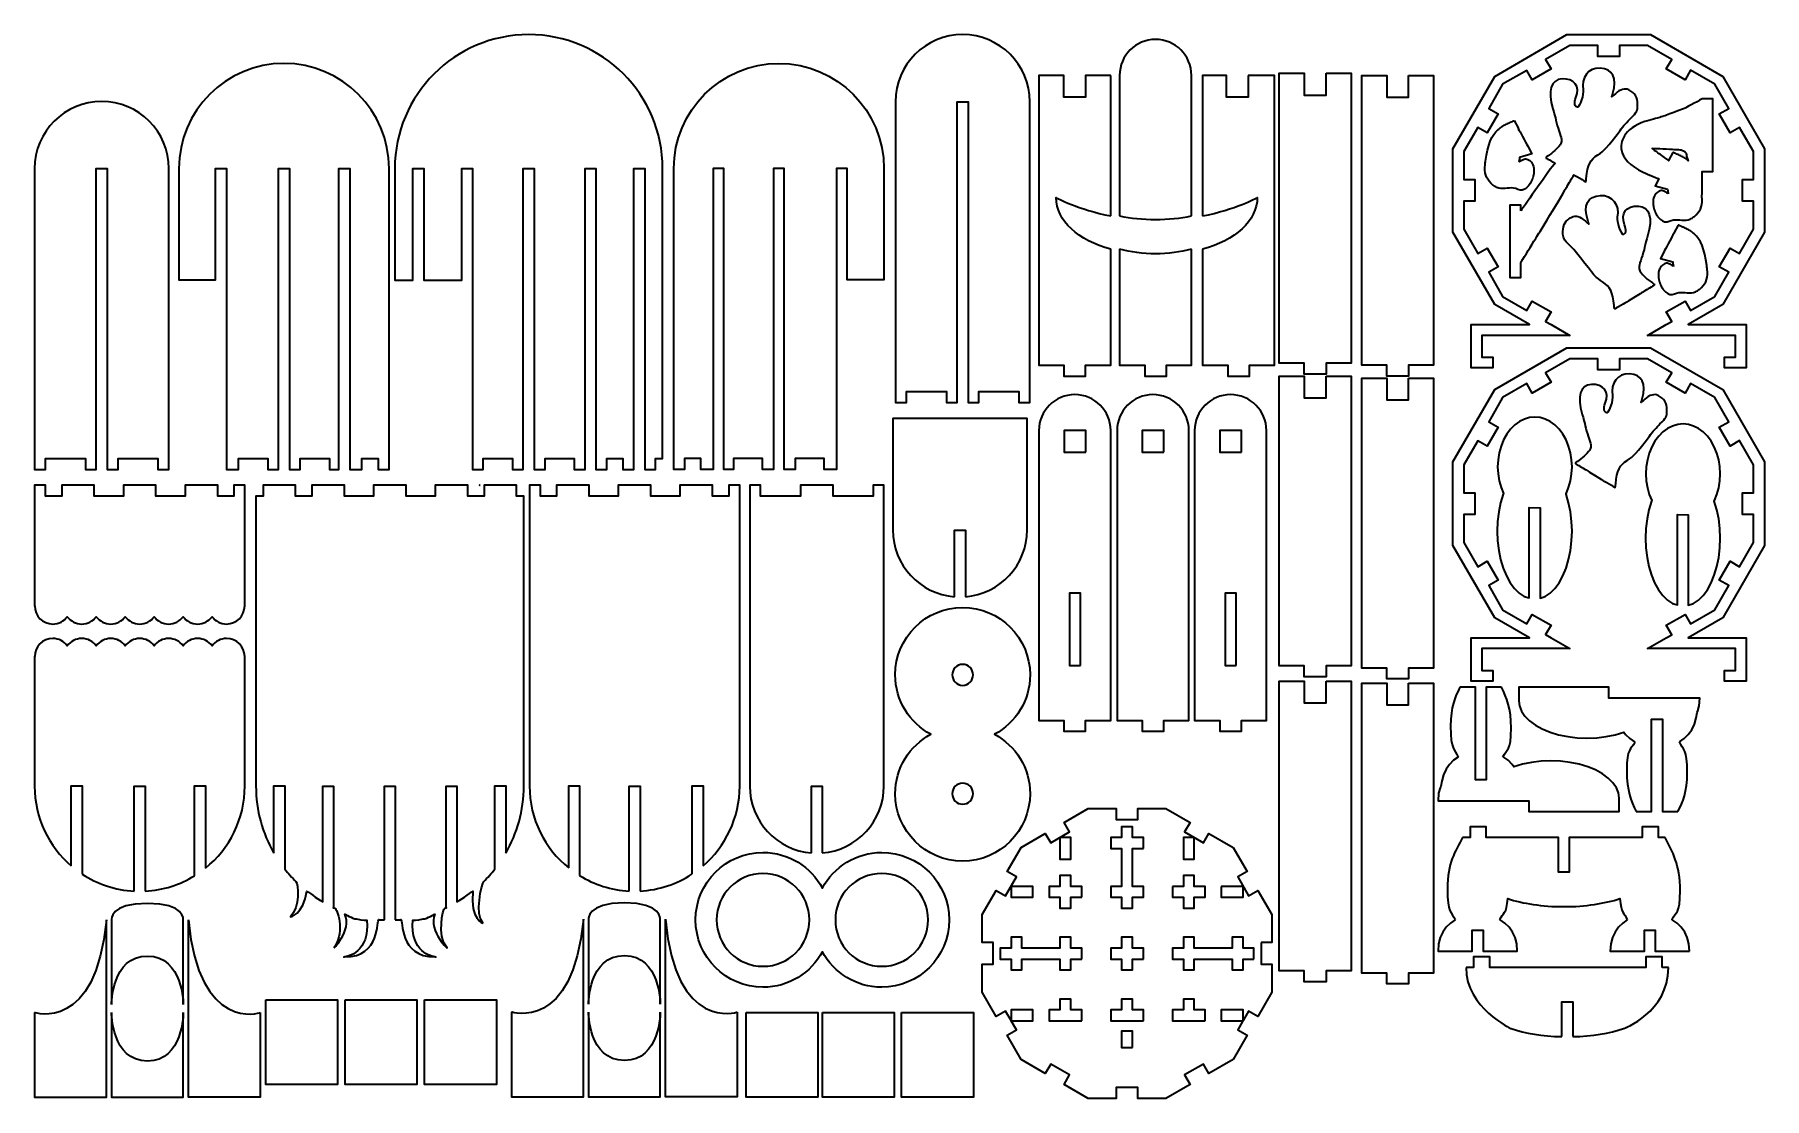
# Model space of a CAD drawing. Header units: centimetres. Extents: x -25 to 22.7, y -14.3 to 15.
import ezdxf

# ---------------------------------------------------------------- set-up
doc = ezdxf.new("R2010")
doc.units = ezdxf.units.CM
doc.header["$MEASUREMENT"] = 0
doc.layers.add('Layer 1', color=7, linetype='Continuous')

msp = doc.modelspace()

# ---------------------------------------------------------------- linework, layer by layer
at = {"layer": 'Layer 1', "color": 250, "lineweight": 35}
for points in [[(-11.38394, 15.01069), (-13.42618, 15.01069), (-15.08174, 13.35513), (-15.08174, 11.31289)], [(-7.68615, 11.31289), (-7.68615, 13.35513), (-9.34171, 15.01069), (-11.38394, 15.01069)], [(0.59983, 15.01069), (-0.42399, 15.01069), (-1.25397, 14.18071), (-1.25397, 13.15687)], [(2.45366, 13.15687), (2.45366, 14.18071), (1.62367, 15.01069), (0.59983, 15.01069)], [(-18.14259, 14.215), (-19.74537, 14.215), (-21.04469, 12.91568), (-21.04469, 11.3129)], [(-15.24049, 11.3129), (-15.24049, 12.91568), (-16.5398, 14.215), (-18.14259, 14.215)], [(-7.3774, 11.3129), (-7.3774, 12.91568), (-6.07808, 14.215), (-4.4753, 14.215)], [(-4.4753, 14.215), (-2.87251, 14.215), (-1.5732, 12.91568), (-1.5732, 11.3129)], [(4.68812, 10.0054), (4.68812, 10.0054), (4.68812, 13.88674), (4.68812, 13.88674)], [(4.93507, 13.88674), (4.93507, 13.88674), (4.93507, 10.0054), (4.93507, 10.0054)], [(6.91807, 10.0054), (6.91807, 10.0054), (6.91807, 13.88674), (6.91807, 13.88674)], [(-23.17576, 13.16671), (-24.1996, 13.16671), (-25.02958, 12.33673), (-25.02958, 11.31289)], [(-21.32194, 11.31289), (-21.32194, 12.33673), (-22.15192, 13.16671), (-23.17576, 13.16671)], [(21.02071, 13.2353), (21.01956, 13.23484), (20.57763, 12.99532), (20.57645, 12.99485)], [(15.82958, 12.63607), (15.82958, 12.63607), (15.83014, 12.63551), (15.83014, 12.63551)], [(15.83014, 12.63551), (15.8302, 12.63551), (15.83187, 12.63607), (15.83187, 12.63607)], [(16.92708, 11.47738), (16.92708, 11.47738), (16.97467, 11.44847), (16.97467, 11.44847)], [(20.21307, 11.75915), (20.21301, 11.75915), (20.21133, 11.75971), (20.21133, 11.75971)], [(20.21363, 11.75971), (20.21363, 11.75971), (20.21307, 11.75915), (20.21307, 11.75915)], [(20.58619, 11.56914), (20.58619, 11.56914), (20.58475, 11.57273), (20.58475, 11.57273)], [(15.18407, 10.91496), (15.05152, 11.04629), (15.00492, 11.1972), (15.02828, 11.42025)], [(15.25083, 10.84893), (15.25083, 10.84893), (15.18407, 10.91496), (15.18407, 10.91496)], [(20.79238, 9.97257), (20.79238, 9.97257), (20.85914, 10.0386), (20.85914, 10.0386)], [(20.35923, 9.75389), (20.35918, 9.75389), (20.3575, 9.75446), (20.3575, 9.75446)], [(20.35979, 9.75446), (20.35979, 9.75446), (20.35923, 9.75389), (20.35923, 9.75389)], [(21.00531, 8.03334), (21.13786, 8.16467), (21.18445, 8.31558), (21.1611, 8.53863)], [(19.48856, 7.96686), (19.48856, 7.96686), (19.4409, 7.93791), (19.4409, 7.93791)], [(20.93854, 7.96731), (20.93854, 7.96731), (21.00531, 8.03334), (21.00531, 8.03334)], [(3.69662, 5.07492), (3.14903, 5.07492), (2.70512, 4.63101), (2.70512, 4.08342)], [(4.68812, 4.08342), (4.68812, 4.63101), (4.24421, 5.07492), (3.69662, 5.07492)], [(5.85602, 5.07492), (5.30843, 5.07492), (4.86451, 4.63101), (4.86451, 4.08342)], [(6.84751, 4.08342), (6.84751, 4.63101), (6.40361, 5.07492), (5.85602, 5.07492)], [(7.99846, 5.07492), (7.45086, 5.07492), (7.00695, 4.63101), (7.00695, 4.08342)], [(8.98995, 4.08342), (8.98995, 4.63101), (8.54604, 5.07492), (7.99846, 5.07492)], [(17.73732, 3.04308), (17.73732, 3.04308), (17.78498, 3.01413), (17.78498, 3.01413)], [(-12.72505, 2.57241), (-12.74651, 2.57466), (-12.74945, 2.57299), (-12.72505, 2.57241)], [(-1.3283, 1.34443), (-1.3283, 0.37115), (-0.57809, -0.42637), (0.37551, -0.50281)], [(0.67551, -0.50281), (1.62912, -0.42637), (2.37933, 0.37115), (2.37933, 1.34443)], [(-19.22747, -2.15527), (-19.22747, -1.87913), (-19.45132, -1.65527), (-19.72747, -1.65527)], [(-25.02957, -5.72836), (-25.02957, -6.60915), (-24.63692, -7.39799), (-24.01741, -7.93022)], [(-20.30978, -7.99031), (-19.64868, -7.45838), (-19.22537, -6.64293), (-19.22537, -5.72836)], [(-18.91662, -5.72644), (-18.91662, -6.40212), (-18.73521, -7.03533), (-18.4187, -7.58036)], [(-12.01894, -7.58036), (-11.70244, -7.03533), (-11.52103, -6.40212), (-11.52103, -5.72644)], [(-11.36229, -5.72645), (-11.36229, -6.64101), (-10.93897, -7.45646), (-10.27788, -7.98839)], [(-6.57024, -7.92831), (-5.95074, -7.39608), (-5.55808, -6.60724), (-5.55808, -5.72645)], [(-5.28083, -5.72644), (-5.28083, -6.69972), (-4.53062, -7.49725), (-3.57701, -7.57369)], [(-3.27701, -7.5737), (-2.3234, -7.49726), (-1.57319, -6.69972), (-1.57319, -5.72644)], [(-23.71741, -8.15633), (-23.29986, -8.43031), (-22.80749, -8.59965), (-22.27747, -8.62664)], [(-21.97747, -8.62664), (-21.47758, -8.60118), (-21.01151, -8.44859), (-20.60978, -8.20153)], [(-9.97788, -8.19962), (-9.57614, -8.44668), (-9.11008, -8.59926), (-8.61018, -8.62472)], [(-8.31018, -8.62472), (-7.78016, -8.59773), (-7.28779, -8.4284), (-6.87024, -8.15442)], [(-23.04658, -9.42084), (-23.33434, -12.54173), (-25.02958, -11.97964), (-25.02958, -11.97964)], [(-22.90546, -9.42084), (-22.90546, -9.42084), (-22.90546, -11.75858), (-22.90546, -11.75858)], [(-20.92246, -11.75858), (-20.92246, -11.75858), (-20.92246, -9.42084), (-20.92246, -9.42084)], [(-20.78134, -9.42084), (-20.49358, -12.54173), (-18.79834, -11.97964), (-18.79834, -11.97964)], [(-9.87504, -9.40553), (-10.1628, -12.52642), (-11.85804, -11.96433), (-11.85804, -11.96433)], [(-9.73392, -9.40553), (-9.73392, -9.40553), (-9.73392, -11.74327), (-9.73392, -11.74327)], [(-7.75092, -11.74327), (-7.75092, -11.74327), (-7.75092, -9.40553), (-7.75092, -9.40553)], [(-7.6098, -9.40553), (-7.32205, -12.52642), (-5.62681, -11.96433), (-5.62681, -11.96433)], [(20.09178, -10.73889), (20.09178, -10.73889), (19.9132, -10.73889), (19.9132, -10.73889)]]:
    msp.add_open_spline(points, degree=3, dxfattribs=at)
for points, knots in [([(6.91807, 13.88674), (6.91807, 14.43434), (6.47417, 14.87824), (5.92658, 14.87824), (5.92658, 14.87824), (5.37898, 14.87824), (4.93507, 14.43434), (4.93507, 13.88674)], [0, 0, 0, 0, 0.33333333, 0.33333333, 0.33333333, 0.33333333, 1, 1, 1, 1]), ([(22.74093, 9.55853), (22.74093, 9.55853), (22.74093, 11.86289), (22.74093, 11.86289), (22.74093, 11.86289), (22.74093, 11.86289), (21.58875, 13.85853), (21.58875, 13.85853), (21.58875, 13.85853), (21.58875, 13.85853), (19.59308, 15.01069), (19.59308, 15.01069), (19.59308, 15.01069), (19.59308, 15.01069), (17.28875, 15.01069), (17.28875, 15.01069), (17.28875, 15.01069), (17.28875, 15.01069), (15.29308, 13.85851), (15.29308, 13.85851), (15.29308, 13.85851), (15.29308, 13.85851), (14.14093, 11.86289), (14.14093, 11.86289), (14.14093, 11.86289), (14.14093, 11.86289), (14.14093, 9.55853), (14.14093, 9.55853), (14.14093, 9.55853), (14.14093, 9.55853), (15.29308, 7.56286), (15.29308, 7.56286), (15.29308, 7.56286), (15.29308, 7.56286), (16.2495, 7.01068), (16.2495, 7.01068), (16.2495, 7.01068), (16.2495, 7.01068), (14.6402, 7.01068), (14.6402, 7.01068), (14.6402, 7.01068), (14.6402, 7.01068), (14.6402, 6.31065), (14.6402, 6.31065), (14.6402, 6.31065), (14.6402, 6.31065), (14.6402, 6.11068), (14.6402, 6.11068), (14.6402, 6.11068), (14.6402, 6.11068), (14.6402, 5.81065), (14.6402, 5.81065), (14.6402, 5.81065), (14.6402, 5.81065), (15.24022, 5.81065), (15.24022, 5.81065), (15.24022, 5.81065), (15.24022, 5.81065), (15.24023, 6.11067), (15.24023, 6.11067), (15.24023, 6.11067), (15.24023, 6.11067), (14.94021, 6.11067), (14.94021, 6.11067), (14.94021, 6.11067), (14.94021, 6.11067), (14.9402, 6.7107), (14.9402, 6.7107), (14.9402, 6.7107), (14.9402, 6.7107), (16.7691, 6.7107), (16.7691, 6.7107), (16.7691, 6.7107), (16.7691, 6.7107), (17.36912, 6.7107), (17.36912, 6.7107), (17.36912, 6.7107), (17.36912, 6.7107), (16.84954, 7.01068), (16.84954, 7.01068), (16.84954, 7.01068), (16.84954, 7.01068), (16.70009, 7.09696), (16.70009, 7.09696), (16.70009, 7.09696), (16.70009, 7.09696), (16.8503, 7.35713), (16.8503, 7.35713), (16.8503, 7.35713), (16.8503, 7.35713), (16.33069, 7.65712), (16.33069, 7.65712), (16.33069, 7.65712), (16.33069, 7.65712), (16.18048, 7.39696), (16.18048, 7.39696), (16.18048, 7.39696), (16.18048, 7.39696), (15.51271, 7.78249), (15.51271, 7.78249), (15.51271, 7.78249), (15.51271, 7.78249), (15.12661, 8.45125), (15.12661, 8.45125), (15.12661, 8.45125), (15.12661, 8.45125), (15.38651, 8.6013), (15.38651, 8.6013), (15.38651, 8.6013), (15.38651, 8.6013), (15.08651, 9.12092), (15.08651, 9.12092), (15.08651, 9.12092), (15.08651, 9.12092), (14.82661, 8.97087), (14.82661, 8.97087), (14.82661, 8.97087), (14.82661, 8.97087), (14.44092, 9.6389), (14.44092, 9.6389), (14.44092, 9.6389), (14.44092, 9.6389), (14.44092, 10.41069), (14.44092, 10.41069), (14.44092, 10.41069), (14.44092, 10.41069), (14.74092, 10.41069), (14.74092, 10.41069), (14.74092, 10.41069), (14.74092, 10.41069), (14.74092, 11.01069), (14.74092, 11.01069), (14.74092, 11.01069), (14.74092, 11.01069), (14.44092, 11.01069), (14.44092, 11.01069), (14.44092, 11.01069), (14.44092, 11.01069), (14.44092, 11.78249), (14.44092, 11.78249), (14.44092, 11.78249), (14.44092, 11.78249), (14.8266, 12.45051), (14.8266, 12.45051), (14.8266, 12.45051), (14.8266, 12.45051), (15.08651, 12.30045), (15.08651, 12.30045), (15.08651, 12.30045), (15.08651, 12.30045), (15.38651, 12.82007), (15.38651, 12.82007), (15.38651, 12.82007), (15.38651, 12.82007), (15.1266, 12.97013), (15.1266, 12.97013), (15.1266, 12.97013), (15.1266, 12.97013), (15.51271, 13.6389), (15.51271, 13.6389), (15.51271, 13.6389), (15.51271, 13.6389), (16.18047, 14.02443), (16.18047, 14.02443), (16.18047, 14.02443), (16.18047, 14.02443), (16.33069, 13.76424), (16.33069, 13.76424), (16.33069, 13.76424), (16.33069, 13.76424), (16.8503, 14.06424), (16.8503, 14.06424), (16.8503, 14.06424), (16.8503, 14.06424), (16.70009, 14.32443), (16.70009, 14.32443), (16.70009, 14.32443), (16.70009, 14.32443), (17.36912, 14.71069), (17.36912, 14.71069), (17.36912, 14.71069), (17.36912, 14.71069), (18.14007, 14.71069), (18.14007, 14.71069), (18.14007, 14.71069), (18.14007, 14.71069), (18.14007, 14.40983), (18.14007, 14.40983), (18.14007, 14.40983), (18.14007, 14.40983), (18.74007, 14.40983), (18.74007, 14.40983), (18.74007, 14.40983), (18.74007, 14.40983), (18.74007, 14.71069), (18.74007, 14.71069), (18.74007, 14.71069), (18.74007, 14.71069), (19.51271, 14.71069), (19.51271, 14.71069), (19.51271, 14.71069), (19.51271, 14.71069), (20.18047, 14.32516), (20.18047, 14.32516), (20.18047, 14.32516), (20.18047, 14.32516), (20.02984, 14.06424), (20.02984, 14.06424), (20.02984, 14.06424), (20.02984, 14.06424), (20.54945, 13.76424), (20.54945, 13.76424), (20.54945, 13.76424), (20.54945, 13.76424), (20.70009, 14.02516), (20.70009, 14.02516), (20.70009, 14.02516), (20.70009, 14.02516), (21.36912, 13.6389), (21.36912, 13.6389), (21.36912, 13.6389), (21.36912, 13.6389), (21.75481, 12.97086), (21.75481, 12.97086), (21.75481, 12.97086), (21.75481, 12.97086), (21.49363, 12.82007), (21.49363, 12.82007), (21.49363, 12.82007), (21.49363, 12.82007), (21.79363, 12.30045), (21.79363, 12.30045), (21.79363, 12.30045), (21.79363, 12.30045), (22.05481, 12.45124), (22.05481, 12.45124), (22.05481, 12.45124), (22.05481, 12.45124), (22.44091, 11.78249), (22.44091, 11.78249), (22.44091, 11.78249), (22.44091, 11.78249), (22.44091, 11.01069), (22.44091, 11.01069), (22.44091, 11.01069), (22.44091, 11.01069), (22.13922, 11.01069), (22.13922, 11.01069), (22.13922, 11.01069), (22.13922, 11.01069), (22.13922, 10.41069), (22.13922, 10.41069), (22.13922, 10.41069), (22.13922, 10.41069), (22.44091, 10.41069), (22.44091, 10.41069), (22.44091, 10.41069), (22.44091, 10.41069), (22.44091, 9.6389), (22.44091, 9.6389), (22.44091, 9.6389), (22.44091, 9.6389), (22.0548, 8.97013), (22.0548, 8.97013), (22.0548, 8.97013), (22.0548, 8.97013), (21.79363, 9.12092), (21.79363, 9.12092), (21.79363, 9.12092), (21.79363, 9.12092), (21.49363, 8.6013), (21.49363, 8.6013), (21.49363, 8.6013), (21.49363, 8.6013), (21.7548, 8.45052), (21.7548, 8.45052), (21.7548, 8.45052), (21.7548, 8.45052), (21.36912, 7.78249), (21.36912, 7.78249), (21.36912, 7.78249), (21.36912, 7.78249), (20.70008, 7.39622), (20.70008, 7.39622), (20.70008, 7.39622), (20.70008, 7.39622), (20.54945, 7.65712), (20.54945, 7.65712), (20.54945, 7.65712), (20.54945, 7.65712), (20.02984, 7.35713), (20.02984, 7.35713), (20.02984, 7.35713), (20.02984, 7.35713), (20.18047, 7.09623), (20.18047, 7.09623), (20.18047, 7.09623), (20.18047, 7.09623), (20.03229, 7.01068), (20.03229, 7.01068), (20.03229, 7.01068), (20.03229, 7.01068), (19.51271, 6.7107), (19.51271, 6.7107), (19.51271, 6.7107), (19.51271, 6.7107), (20.11273, 6.7107), (20.11273, 6.7107), (20.11273, 6.7107), (20.11273, 6.7107), (21.93994, 6.7107), (21.93994, 6.7107), (21.93994, 6.7107), (21.93994, 6.7107), (21.93995, 6.11067), (21.93995, 6.11067), (21.93995, 6.11067), (21.93995, 6.11067), (21.63993, 6.11067), (21.63993, 6.11067), (21.63993, 6.11067), (21.63993, 6.11067), (21.63993, 5.81065), (21.63993, 5.81065), (21.63993, 5.81065), (21.63993, 5.81065), (22.23994, 5.81065), (22.23994, 5.81065), (22.23994, 5.81065), (22.23994, 5.81065), (22.23995, 5.81065), (22.23995, 5.81065), (22.23995, 5.81065), (22.23995, 5.81065), (22.23995, 6.01063), (22.23995, 6.01063), (22.23995, 6.01063), (22.23995, 6.01063), (22.23994, 7.01068), (22.23994, 7.01068), (22.23994, 7.01068), (22.23994, 7.01068), (20.63232, 7.01068), (20.63232, 7.01068), (20.63232, 7.01068), (20.63232, 7.01068), (21.58875, 7.56286), (21.58875, 7.56286), (21.58875, 7.56286), (21.58875, 7.56286), (22.74093, 9.55853), (22.74093, 9.55853)], [0, 0, 0, 0, 0.01123596, 0.01123596, 0.01123596, 0.01123596, 0.02247191, 0.02247191, 0.02247191, 0.02247191, 0.03370787, 0.03370787, 0.03370787, 0.03370787, 0.04494382, 0.04494382, 0.04494382, 0.04494382, 0.05617978, 0.05617978, 0.05617978, 0.05617978, 0.06741573, 0.06741573, 0.06741573, 0.06741573, 0.07865169, 0.07865169, 0.07865169, 0.07865169, 0.08988764, 0.08988764, 0.08988764, 0.08988764, 0.1011236, 0.1011236, 0.1011236, 0.1011236, 0.11235955, 0.11235955, 0.11235955, 0.11235955, 0.12359551, 0.12359551, 0.12359551, 0.12359551, 0.13483146, 0.13483146, 0.13483146, 0.13483146, 0.14606742, 0.14606742, 0.14606742, 0.14606742, 0.15730337, 0.15730337, 0.15730337, 0.15730337, 0.16853933, 0.16853933, 0.16853933, 0.16853933, 0.17977528, 0.17977528, 0.17977528, 0.17977528, 0.19101124, 0.19101124, 0.19101124, 0.19101124, 0.20224719, 0.20224719, 0.20224719, 0.20224719, 0.21348315, 0.21348315, 0.21348315, 0.21348315, 0.2247191, 0.2247191, 0.2247191, 0.2247191, 0.23595506, 0.23595506, 0.23595506, 0.23595506, 0.24719101, 0.24719101, 0.24719101, 0.24719101, 0.25842697, 0.25842697, 0.25842697, 0.25842697, 0.26966292, 0.26966292, 0.26966292, 0.26966292, 0.28089888, 0.28089888, 0.28089888, 0.28089888, 0.29213483, 0.29213483, 0.29213483, 0.29213483, 0.30337079, 0.30337079, 0.30337079, 0.30337079, 0.31460674, 0.31460674, 0.31460674, 0.31460674, 0.3258427, 0.3258427, 0.3258427, 0.3258427, 0.33707865, 0.33707865, 0.33707865, 0.33707865, 0.34831461, 0.34831461, 0.34831461, 0.34831461, 0.35955056, 0.35955056, 0.35955056, 0.35955056, 0.37078652, 0.37078652, 0.37078652, 0.37078652, 0.38202247, 0.38202247, 0.38202247, 0.38202247, 0.39325843, 0.39325843, 0.39325843, 0.39325843, 0.40449438, 0.40449438, 0.40449438, 0.40449438, 0.41573034, 0.41573034, 0.41573034, 0.41573034, 0.42696629, 0.42696629, 0.42696629, 0.42696629, 0.43820225, 0.43820225, 0.43820225, 0.43820225, 0.4494382, 0.4494382, 0.4494382, 0.4494382, 0.46067416, 0.46067416, 0.46067416, 0.46067416, 0.47191011, 0.47191011, 0.47191011, 0.47191011, 0.48314607, 0.48314607, 0.48314607, 0.48314607, 0.49438202, 0.49438202, 0.49438202, 0.49438202, 0.50561798, 0.50561798, 0.50561798, 0.50561798, 0.51685393, 0.51685393, 0.51685393, 0.51685393, 0.52808989, 0.52808989, 0.52808989, 0.52808989, 0.53932584, 0.53932584, 0.53932584, 0.53932584, 0.5505618, 0.5505618, 0.5505618, 0.5505618, 0.56179775, 0.56179775, 0.56179775, 0.56179775, 0.57303371, 0.57303371, 0.57303371, 0.57303371, 0.58426966, 0.58426966, 0.58426966, 0.58426966, 0.59550562, 0.59550562, 0.59550562, 0.59550562, 0.60674157, 0.60674157, 0.60674157, 0.60674157, 0.61797753, 0.61797753, 0.61797753, 0.61797753, 0.62921348, 0.62921348, 0.62921348, 0.62921348, 0.64044944, 0.64044944, 0.64044944, 0.64044944, 0.65168539, 0.65168539, 0.65168539, 0.65168539, 0.66292135, 0.66292135, 0.66292135, 0.66292135, 0.6741573, 0.6741573, 0.6741573, 0.6741573, 0.68539326, 0.68539326, 0.68539326, 0.68539326, 0.69662921, 0.69662921, 0.69662921, 0.69662921, 0.70786517, 0.70786517, 0.70786517, 0.70786517, 0.71910112, 0.71910112, 0.71910112, 0.71910112, 0.73033708, 0.73033708, 0.73033708, 0.73033708, 0.74157303, 0.74157303, 0.74157303, 0.74157303, 0.75280899, 0.75280899, 0.75280899, 0.75280899, 0.76404494, 0.76404494, 0.76404494, 0.76404494, 0.7752809, 0.7752809, 0.7752809, 0.7752809, 0.78651685, 0.78651685, 0.78651685, 0.78651685, 0.79775281, 0.79775281, 0.79775281, 0.79775281, 0.80898876, 0.80898876, 0.80898876, 0.80898876, 0.82022472, 0.82022472, 0.82022472, 0.82022472, 0.83146067, 0.83146067, 0.83146067, 0.83146067, 0.84269663, 0.84269663, 0.84269663, 0.84269663, 0.85393258, 0.85393258, 0.85393258, 0.85393258, 0.86516854, 0.86516854, 0.86516854, 0.86516854, 0.87640449, 0.87640449, 0.87640449, 0.87640449, 0.88764045, 0.88764045, 0.88764045, 0.88764045, 0.8988764, 0.8988764, 0.8988764, 0.8988764, 0.91011236, 0.91011236, 0.91011236, 0.91011236, 0.92134831, 0.92134831, 0.92134831, 0.92134831, 0.93258427, 0.93258427, 0.93258427, 0.93258427, 0.94382022, 0.94382022, 0.94382022, 0.94382022, 0.95505618, 0.95505618, 0.95505618, 0.95505618, 0.96629213, 0.96629213, 0.96629213, 0.96629213, 0.97752809, 0.97752809, 0.97752809, 0.97752809, 1, 1, 1, 1]), ([(4.68812, 13.88674), (4.68812, 13.88674), (3.99021, 13.88674), (3.99021, 13.88674), (3.99021, 13.88674), (3.99021, 13.88674), (3.99021, 13.28675), (3.99021, 13.28675), (3.99021, 13.28675), (3.99021, 13.28675), (3.39021, 13.28675), (3.39021, 13.28675), (3.39021, 13.28675), (3.39021, 13.28675), (3.39021, 13.88674), (3.39021, 13.88674), (3.39021, 13.88674), (3.39021, 13.88674), (2.70512, 13.88674), (2.70512, 13.88674), (2.70512, 13.88674), (2.70512, 13.88674), (2.70512, 5.88674), (2.70512, 5.88674), (2.70512, 5.88674), (2.70512, 5.88674), (3.39662, 5.88674), (3.39662, 5.88674), (3.39662, 5.88674), (3.39662, 5.88674), (3.39662, 5.58675), (3.39662, 5.58675), (3.39662, 5.58675), (3.39662, 5.58675), (3.99662, 5.58675), (3.99662, 5.58675), (3.99662, 5.58675), (3.99662, 5.58675), (3.99662, 5.88674), (3.99662, 5.88674), (3.99662, 5.88674), (3.99662, 5.88674), (4.68812, 5.88674), (4.68812, 5.88674), (4.68812, 5.88674), (4.68812, 5.88674), (4.68812, 9.08778), (4.68812, 9.08778)], [0, 0, 0, 0, 0.07692308, 0.07692308, 0.07692308, 0.07692308, 0.15384615, 0.15384615, 0.15384615, 0.15384615, 0.23076923, 0.23076923, 0.23076923, 0.23076923, 0.30769231, 0.30769231, 0.30769231, 0.30769231, 0.38461538, 0.38461538, 0.38461538, 0.38461538, 0.46153846, 0.46153846, 0.46153846, 0.46153846, 0.53846154, 0.53846154, 0.53846154, 0.53846154, 0.61538462, 0.61538462, 0.61538462, 0.61538462, 0.69230769, 0.69230769, 0.69230769, 0.69230769, 0.76923077, 0.76923077, 0.76923077, 0.76923077, 0.84615385, 0.84615385, 0.84615385, 0.84615385, 1, 1, 1, 1]), ([(8.48366, 13.88675), (8.48366, 13.88675), (8.48366, 13.28675), (8.48366, 13.28675), (8.48366, 13.28675), (8.48366, 13.28675), (7.88366, 13.28675), (7.88366, 13.28675), (7.88366, 13.28675), (7.88366, 13.28675), (7.88366, 13.88675), (7.88366, 13.88675), (7.88366, 13.88675), (7.88366, 13.88675), (7.22744, 13.88675), (7.22744, 13.88675), (7.22744, 13.88675), (7.22744, 13.88675), (7.22744, 10.00541), (7.22744, 10.00541)], [0, 0, 0, 0, 0.16666667, 0.16666667, 0.16666667, 0.16666667, 0.33333333, 0.33333333, 0.33333333, 0.33333333, 0.5, 0.5, 0.5, 0.5, 0.66666667, 0.66666667, 0.66666667, 0.66666667, 1, 1, 1, 1]), ([(7.22744, 9.08778), (7.22744, 9.08778), (7.22744, 5.88675), (7.22744, 5.88675), (7.22744, 5.88675), (7.22744, 5.88675), (7.91894, 5.88675), (7.91894, 5.88675), (7.91894, 5.88675), (7.91894, 5.88675), (7.91894, 5.58675), (7.91894, 5.58675), (7.91894, 5.58675), (7.91894, 5.58675), (8.51894, 5.58675), (8.51894, 5.58675), (8.51894, 5.58675), (8.51894, 5.58675), (8.51894, 5.88675), (8.51894, 5.88675), (8.51894, 5.88675), (8.51894, 5.88675), (9.21044, 5.88675), (9.21044, 5.88675), (9.21044, 5.88675), (9.21044, 5.88675), (9.21044, 13.88675), (9.21044, 13.88675), (9.21044, 13.88675), (9.21044, 13.88675), (8.48366, 13.88675), (8.48366, 13.88675)], [0, 0, 0, 0, 0.11111111, 0.11111111, 0.11111111, 0.11111111, 0.22222222, 0.22222222, 0.22222222, 0.22222222, 0.33333333, 0.33333333, 0.33333333, 0.33333333, 0.44444444, 0.44444444, 0.44444444, 0.44444444, 0.55555556, 0.55555556, 0.55555556, 0.55555556, 0.66666667, 0.66666667, 0.66666667, 0.66666667, 0.77777778, 0.77777778, 0.77777778, 0.77777778, 1, 1, 1, 1]), ([(10.63487, 13.94422), (10.63487, 13.94422), (10.63487, 13.34422), (10.63487, 13.34422), (10.63487, 13.34422), (10.63487, 13.34422), (10.03487, 13.34422), (10.03487, 13.34422), (10.03487, 13.34422), (10.03487, 13.34422), (10.03487, 13.94422), (10.03487, 13.94422), (10.03487, 13.94422), (10.03487, 13.94422), (9.34337, 13.94422), (9.34337, 13.94422), (9.34337, 13.94422), (9.34337, 13.94422), (9.34337, 5.94422), (9.34337, 5.94422), (9.34337, 5.94422), (9.34337, 5.94422), (10.03487, 5.94422), (10.03487, 5.94422), (10.03487, 5.94422), (10.03487, 5.94422), (10.03487, 5.64422), (10.03487, 5.64422), (10.03487, 5.64422), (10.03487, 5.64422), (10.63487, 5.64422), (10.63487, 5.64422), (10.63487, 5.64422), (10.63487, 5.64422), (10.63487, 5.94422), (10.63487, 5.94422), (10.63487, 5.94422), (10.63487, 5.94422), (11.32637, 5.94422), (11.32637, 5.94422), (11.32637, 5.94422), (11.32637, 5.94422), (11.32637, 13.94422), (11.32637, 13.94422), (11.32637, 13.94422), (11.32637, 13.94422), (10.63487, 13.94422), (10.63487, 13.94422)], [0, 0, 0, 0, 0.07692308, 0.07692308, 0.07692308, 0.07692308, 0.15384615, 0.15384615, 0.15384615, 0.15384615, 0.23076923, 0.23076923, 0.23076923, 0.23076923, 0.30769231, 0.30769231, 0.30769231, 0.30769231, 0.38461538, 0.38461538, 0.38461538, 0.38461538, 0.46153846, 0.46153846, 0.46153846, 0.46153846, 0.53846154, 0.53846154, 0.53846154, 0.53846154, 0.61538462, 0.61538462, 0.61538462, 0.61538462, 0.69230769, 0.69230769, 0.69230769, 0.69230769, 0.76923077, 0.76923077, 0.76923077, 0.76923077, 0.84615385, 0.84615385, 0.84615385, 0.84615385, 1, 1, 1, 1]), ([(12.91124, 13.88674), (12.91124, 13.88674), (12.91124, 13.28675), (12.91124, 13.28675), (12.91124, 13.28675), (12.91124, 13.28675), (12.31124, 13.28675), (12.31124, 13.28675), (12.31124, 13.28675), (12.31124, 13.28675), (12.31124, 13.88674), (12.31124, 13.88674), (12.31124, 13.88674), (12.31124, 13.88674), (11.61974, 13.88674), (11.61974, 13.88674), (11.61974, 13.88674), (11.61974, 13.88674), (11.61974, 5.88674), (11.61974, 5.88674), (11.61974, 5.88674), (11.61974, 5.88674), (12.31124, 5.88674), (12.31124, 5.88674), (12.31124, 5.88674), (12.31124, 5.88674), (12.31124, 5.58675), (12.31124, 5.58675), (12.31124, 5.58675), (12.31124, 5.58675), (12.91125, 5.58675), (12.91125, 5.58675), (12.91125, 5.58675), (12.91125, 5.58675), (12.91125, 5.88674), (12.91125, 5.88674), (12.91125, 5.88674), (12.91125, 5.88674), (13.60275, 5.88674), (13.60275, 5.88674), (13.60275, 5.88674), (13.60275, 5.88674), (13.60275, 13.88674), (13.60275, 13.88674), (13.60275, 13.88674), (13.60275, 13.88674), (12.91124, 13.88674), (12.91124, 13.88674)], [0, 0, 0, 0, 0.07692308, 0.07692308, 0.07692308, 0.07692308, 0.15384615, 0.15384615, 0.15384615, 0.15384615, 0.23076923, 0.23076923, 0.23076923, 0.23076923, 0.30769231, 0.30769231, 0.30769231, 0.30769231, 0.38461538, 0.38461538, 0.38461538, 0.38461538, 0.46153846, 0.46153846, 0.46153846, 0.46153846, 0.53846154, 0.53846154, 0.53846154, 0.53846154, 0.61538462, 0.61538462, 0.61538462, 0.61538462, 0.69230769, 0.69230769, 0.69230769, 0.69230769, 0.76923077, 0.76923077, 0.76923077, 0.76923077, 0.84615385, 0.84615385, 0.84615385, 0.84615385, 1, 1, 1, 1]), ([(18.99392, 13.4865), (18.89123, 13.53914), (18.758, 13.50061), (18.62701, 13.38032), (18.62701, 13.38032), (18.57471, 13.33239), (18.52958, 13.29313), (18.52672, 13.29313), (18.52672, 13.29313), (18.52381, 13.29313), (18.53613, 13.33933), (18.55405, 13.39578), (18.55405, 13.39578), (18.68509, 13.80833), (18.55299, 14.06694), (18.20214, 14.08475), (18.20214, 14.08475), (17.88473, 14.10087), (17.66611, 13.8183), (17.73712, 13.48369), (17.73712, 13.48369), (17.75997, 13.37617), (17.64063, 13.01033), (17.58273, 13.01033), (17.58273, 13.01033), (17.49604, 13.01033), (17.47644, 13.12412), (17.53692, 13.27594), (17.53692, 13.27594), (17.65872, 13.58176), (17.48674, 13.81124), (17.1527, 13.78867), (17.1527, 13.78867), (16.84224, 13.76768), (16.74889, 13.46197), (16.90053, 12.96323), (16.90053, 12.96323), (16.92982, 12.86691), (16.96712, 12.72451), (16.98353, 12.64677), (16.98353, 12.64677), (16.99988, 12.56899), (17.03633, 12.4407), (17.06456, 12.36162), (17.06456, 12.36162), (17.1457, 12.13398), (17.15354, 12.08022), (17.11652, 12.00372), (17.11652, 12.00372), (17.07833, 11.92493), (16.94511, 11.79238), (16.80634, 11.69516), (16.80634, 11.69516), (16.67955, 11.60629), (16.67973, 11.62483), (16.80505, 11.55068), (16.80505, 11.55068), (16.86246, 11.51669), (16.91739, 11.48371), (16.92708, 11.47738)], [0, 0, 0, 0, 0.0625, 0.0625, 0.0625, 0.0625, 0.125, 0.125, 0.125, 0.125, 0.1875, 0.1875, 0.1875, 0.1875, 0.25, 0.25, 0.25, 0.25, 0.3125, 0.3125, 0.3125, 0.3125, 0.375, 0.375, 0.375, 0.375, 0.4375, 0.4375, 0.4375, 0.4375, 0.5, 0.5, 0.5, 0.5, 0.5625, 0.5625, 0.5625, 0.5625, 0.625, 0.625, 0.625, 0.625, 0.6875, 0.6875, 0.6875, 0.6875, 0.75, 0.75, 0.75, 0.75, 0.8125, 0.8125, 0.8125, 0.8125, 0.875, 0.875, 0.875, 0.875, 1, 1, 1, 1]), ([(16.03404, 8.75269), (16.12849, 8.90652), (16.30374, 9.19003), (16.42558, 9.38615), (16.42558, 9.38615), (16.50688, 9.51708), (16.58363, 9.64136), (16.65697, 9.76067), (16.65697, 9.76067), (16.87828, 10.1211), (17.08362, 10.46209), (17.23101, 10.71419), (17.23101, 10.71419), (17.24554, 10.73908), (17.26006, 10.76396), (17.27388, 10.78781), (17.27388, 10.78781), (17.28486, 10.80675), (17.29571, 10.82548), (17.30634, 10.84378), (17.30634, 10.84378), (17.38192, 10.97445), (17.4448, 11.08268), (17.46739, 11.12104), (17.46739, 11.12104), (17.47272, 11.13009), (17.47658, 11.13661), (17.477, 11.13712), (17.477, 11.13712), (17.47924, 11.14004), (17.55344, 11.09916), (17.64191, 11.04624), (17.64191, 11.04624), (17.7304, 10.99331), (17.80544, 10.95003), (17.80863, 10.95003), (17.80863, 10.95003), (17.81188, 10.95003), (17.81843, 10.99253), (17.82325, 11.04439), (17.82325, 11.04439), (17.85763, 11.41416), (17.93346, 11.569), (18.14155, 11.69438), (18.14155, 11.69438), (18.30726, 11.79423), (18.4108, 11.90729), (18.75453, 12.36397), (18.75453, 12.36397), (18.84351, 12.48219), (18.9586, 12.61435), (19.04623, 12.69891), (19.04623, 12.69891), (19.22073, 12.86736), (19.23943, 12.90482), (19.2382, 13.08442), (19.2382, 13.08442), (19.2368, 13.28568), (19.16955, 13.39645), (18.99392, 13.4865)], [0, 0, 0, 0, 0.0625, 0.0625, 0.0625, 0.0625, 0.125, 0.125, 0.125, 0.125, 0.1875, 0.1875, 0.1875, 0.1875, 0.25, 0.25, 0.25, 0.25, 0.3125, 0.3125, 0.3125, 0.3125, 0.375, 0.375, 0.375, 0.375, 0.4375, 0.4375, 0.4375, 0.4375, 0.5, 0.5, 0.5, 0.5, 0.5625, 0.5625, 0.5625, 0.5625, 0.625, 0.625, 0.625, 0.625, 0.6875, 0.6875, 0.6875, 0.6875, 0.75, 0.75, 0.75, 0.75, 0.8125, 0.8125, 0.8125, 0.8125, 0.875, 0.875, 0.875, 0.875, 1, 1, 1, 1]), ([(-1.25397, 13.15687), (-1.25397, 13.15687), (-1.25397, 5.15687), (-1.25397, 5.15687), (-1.25397, 5.15687), (-1.25397, 5.15687), (-1.25397, 4.85687), (-1.25397, 4.85687), (-1.25397, 4.85687), (-1.25397, 4.85687), (-0.95397, 4.85687), (-0.95397, 4.85687), (-0.95397, 4.85687), (-0.95397, 4.85687), (-0.95397, 5.15687), (-0.95397, 5.15687), (-0.95397, 5.15687), (-0.95397, 5.15687), (0.14984, 5.15687), (0.14984, 5.15687), (0.14984, 5.15687), (0.14984, 5.15687), (0.14984, 4.85687), (0.14984, 4.85687), (0.14984, 4.85687), (0.14984, 4.85687), (0.44984, 4.85687), (0.44984, 4.85687), (0.44984, 4.85687), (0.44984, 4.85687), (0.44984, 5.15687), (0.44984, 5.15687), (0.44984, 5.15687), (0.44984, 5.15687), (0.44984, 13.15687), (0.44984, 13.15687), (0.44984, 13.15687), (0.44984, 13.15687), (0.74983, 13.15687), (0.74983, 13.15687), (0.74983, 13.15687), (0.74983, 13.15687), (0.74983, 5.15687), (0.74983, 5.15687), (0.74983, 5.15687), (0.74983, 5.15687), (0.74984, 5.15687), (0.74984, 5.15687), (0.74984, 5.15687), (0.74984, 5.15687), (0.74984, 4.85687), (0.74984, 4.85687), (0.74984, 4.85687), (0.74984, 4.85687), (1.04984, 4.85687), (1.04984, 4.85687), (1.04984, 4.85687), (1.04984, 4.85687), (1.04984, 5.15687), (1.04984, 5.15687), (1.04984, 5.15687), (1.04984, 5.15687), (2.15366, 5.15687), (2.15366, 5.15687), (2.15366, 5.15687), (2.15366, 5.15687), (2.15366, 4.85687), (2.15366, 4.85687), (2.15366, 4.85687), (2.15366, 4.85687), (2.45366, 4.85687), (2.45366, 4.85687), (2.45366, 4.85687), (2.45366, 4.85687), (2.45366, 5.15687), (2.45366, 5.15687), (2.45366, 5.15687), (2.45366, 5.15687), (2.45366, 13.15687), (2.45366, 13.15687)], [0, 0, 0, 0, 0.04761905, 0.04761905, 0.04761905, 0.04761905, 0.0952381, 0.0952381, 0.0952381, 0.0952381, 0.14285714, 0.14285714, 0.14285714, 0.14285714, 0.19047619, 0.19047619, 0.19047619, 0.19047619, 0.23809524, 0.23809524, 0.23809524, 0.23809524, 0.28571429, 0.28571429, 0.28571429, 0.28571429, 0.33333333, 0.33333333, 0.33333333, 0.33333333, 0.38095238, 0.38095238, 0.38095238, 0.38095238, 0.42857143, 0.42857143, 0.42857143, 0.42857143, 0.47619048, 0.47619048, 0.47619048, 0.47619048, 0.52380952, 0.52380952, 0.52380952, 0.52380952, 0.57142857, 0.57142857, 0.57142857, 0.57142857, 0.61904762, 0.61904762, 0.61904762, 0.61904762, 0.66666667, 0.66666667, 0.66666667, 0.66666667, 0.71428571, 0.71428571, 0.71428571, 0.71428571, 0.76190476, 0.76190476, 0.76190476, 0.76190476, 0.80952381, 0.80952381, 0.80952381, 0.80952381, 0.85714286, 0.85714286, 0.85714286, 0.85714286, 0.9047619, 0.9047619, 0.9047619, 0.9047619, 1, 1, 1, 1]), ([(20.37429, 12.91393), (20.17604, 12.83702), (20.07012, 12.79667), (19.95641, 12.75969), (19.95641, 12.75969), (19.94751, 12.75659), (19.93871, 12.75354), (19.9306, 12.7508), (19.9306, 12.7508), (19.88077, 12.73395), (19.83001, 12.71956), (19.77899, 12.70591), (19.77899, 12.70591), (19.71672, 12.68805), (19.6446, 12.66801), (19.55333, 12.64283), (19.55333, 12.64283), (19.2483, 12.55867), (19.02732, 12.4311), (18.91572, 12.27475), (18.91572, 12.27475), (18.81133, 12.12846), (18.77019, 11.98303), (18.78961, 11.84358), (18.78961, 11.84358), (18.79005, 11.84073), (18.79063, 11.83794), (18.7911, 11.83511), (18.7911, 11.83511), (18.82748, 11.6038), (19.03103, 11.3893), (19.39193, 11.21534), (19.39193, 11.21534), (19.56913, 11.12988), (19.81799, 11.02863), (19.82718, 11.03821)], [0, 0, 0, 0, 0.1, 0.1, 0.1, 0.1, 0.2, 0.2, 0.2, 0.2, 0.3, 0.3, 0.3, 0.3, 0.4, 0.4, 0.4, 0.4, 0.5, 0.5, 0.5, 0.5, 0.6, 0.6, 0.6, 0.6, 0.7, 0.7, 0.7, 0.7, 0.8, 0.8, 0.8, 0.8, 1, 1, 1, 1]), ([(20.57645, 12.99485), (20.57645, 12.99485), (20.57645, 12.99233), (20.57645, 12.99233), (20.57645, 12.99233), (20.57645, 12.99233), (20.37429, 12.91393), (20.37429, 12.91393)], [0, 0, 0, 0, 0.33333333, 0.33333333, 0.33333333, 0.33333333, 1, 1, 1, 1]), ([(21.02071, 10.60154), (21.02071, 10.60154), (21.02071, 11.2353), (21.02071, 11.2353), (21.02071, 11.2353), (21.02071, 11.2353), (21.32071, 11.2353), (21.32071, 11.2353), (21.32071, 11.2353), (21.32071, 11.2353), (21.32071, 13.2353), (21.32071, 13.2353), (21.32071, 13.2353), (21.32071, 13.2353), (21.02071, 13.2353), (21.02071, 13.2353)], [0, 0, 0, 0, 0.2, 0.2, 0.2, 0.2, 0.4, 0.4, 0.4, 0.4, 0.6, 0.6, 0.6, 0.6, 1, 1, 1, 1]), ([(15.3888, 12.3904), (15.3888, 12.3904), (15.40449, 12.40307), (15.40449, 12.40307), (15.40449, 12.40307), (15.40449, 12.40307), (15.45701, 12.4455), (15.45701, 12.4455), (15.45701, 12.4455), (15.45701, 12.4455), (15.45847, 12.44909), (15.45847, 12.44909)], [0, 0, 0, 0, 0.25, 0.25, 0.25, 0.25, 0.5, 0.5, 0.5, 0.5, 1, 1, 1, 1]), ([(15.45847, 12.44909), (15.46659, 12.45508), (15.47476, 12.46096), (15.48294, 12.46673), (15.48294, 12.46673), (15.48333, 12.46701), (15.48367, 12.46756), (15.48406, 12.46785), (15.48406, 12.46785), (15.49022, 12.47221), (15.49694, 12.47647), (15.50394, 12.48095), (15.50394, 12.48095), (15.50438, 12.48117), (15.50467, 12.48179), (15.50512, 12.48207), (15.50512, 12.48207), (15.51228, 12.48661), (15.5199, 12.49108), (15.52779, 12.49568), (15.52779, 12.49568), (15.52819, 12.4959), (15.52858, 12.49607), (15.52897, 12.49629), (15.52897, 12.49629), (15.54526, 12.50576), (15.56291, 12.51528), (15.58122, 12.52469), (15.58122, 12.52469), (15.58161, 12.52485), (15.582, 12.52508), (15.58239, 12.52525), (15.58239, 12.52525), (15.60059, 12.5346), (15.6198, 12.54417), (15.63862, 12.55308), (15.63862, 12.55308), (15.63918, 12.55336), (15.6398, 12.55342), (15.64035, 12.55364), (15.64035, 12.55364), (15.65912, 12.56254), (15.67749, 12.57128), (15.69546, 12.57923), (15.69546, 12.57923), (15.69602, 12.57951), (15.69658, 12.57957), (15.69714, 12.57979), (15.69714, 12.57979), (15.71506, 12.58774), (15.73208, 12.5953), (15.74776, 12.60197), (15.74776, 12.60197), (15.79581, 12.62252), (15.82958, 12.63607), (15.82958, 12.63607)], [0, 0, 0, 0, 0.06666667, 0.06666667, 0.06666667, 0.06666667, 0.13333333, 0.13333333, 0.13333333, 0.13333333, 0.2, 0.2, 0.2, 0.2, 0.26666667, 0.26666667, 0.26666667, 0.26666667, 0.33333333, 0.33333333, 0.33333333, 0.33333333, 0.4, 0.4, 0.4, 0.4, 0.46666667, 0.46666667, 0.46666667, 0.46666667, 0.53333333, 0.53333333, 0.53333333, 0.53333333, 0.6, 0.6, 0.6, 0.6, 0.66666667, 0.66666667, 0.66666667, 0.66666667, 0.73333333, 0.73333333, 0.73333333, 0.73333333, 0.8, 0.8, 0.8, 0.8, 0.86666667, 0.86666667, 0.86666667, 0.86666667, 1, 1, 1, 1]), ([(15.83187, 12.63607), (15.83187, 12.63607), (15.9478, 12.41728), (15.9478, 12.41728), (15.9478, 12.41728), (15.9478, 12.41728), (15.94494, 12.41252), (15.94494, 12.41252), (15.94494, 12.41252), (15.94494, 12.41252), (15.97277, 12.36217), (15.97277, 12.36217)], [0, 0, 0, 0, 0.25, 0.25, 0.25, 0.25, 0.5, 0.5, 0.5, 0.5, 1, 1, 1, 1]), ([(15.02828, 11.42025), (15.03185, 11.45447), (15.03575, 11.4876), (15.03987, 11.51999), (15.03987, 11.51999), (15.09708, 11.96897), (15.20777, 12.24409), (15.3888, 12.3904)], [0, 0, 0, 0, 0.33333333, 0.33333333, 0.33333333, 0.33333333, 1, 1, 1, 1]), ([(15.97277, 12.36217), (15.98812, 12.33445), (16.04748, 12.22408), (16.10476, 12.11689), (16.10476, 12.11689), (16.162, 12.00971), (16.21206, 11.91865), (16.21604, 11.91457)], [0, 0, 0, 0, 0.33333333, 0.33333333, 0.33333333, 0.33333333, 1, 1, 1, 1]), ([(15.95916, 11.49551), (15.96096, 11.49686), (15.97692, 11.50884), (16.00178, 11.52452), (16.00178, 11.52452), (16.00587, 11.52716), (16.01041, 11.53029), (16.01483, 11.53303), (16.01483, 11.53303), (16.0192, 11.53561), (16.02329, 11.53779), (16.02793, 11.54043), (16.02793, 11.54043), (16.03796, 11.54625), (16.04831, 11.55157), (16.05918, 11.55689), (16.05918, 11.55689), (16.05941, 11.557), (16.05952, 11.55734), (16.05974, 11.55745), (16.05974, 11.55745), (16.09155, 11.57291), (16.12537, 11.5845), (16.1518, 11.58136), (16.1518, 11.58136), (16.23059, 11.57196), (16.30396, 11.50817), (16.33935, 11.43755), (16.33935, 11.43755), (16.33963, 11.43699), (16.34019, 11.43643), (16.34047, 11.43587), (16.34047, 11.43587), (16.34361, 11.42943), (16.34624, 11.4226), (16.34898, 11.41599), (16.34898, 11.41599), (16.37334, 11.35747), (16.38057, 11.29201), (16.37625, 11.22616), (16.37625, 11.22616), (16.37581, 11.21837), (16.3748, 11.21064), (16.37401, 11.20286), (16.37401, 11.20286), (16.37396, 11.20246), (16.37401, 11.20208), (16.37401, 11.20174), (16.37401, 11.20174), (16.37317, 11.19395), (16.37222, 11.18617), (16.37116, 11.17844), (16.37116, 11.17844), (16.3711, 11.17805), (16.37122, 11.17766), (16.37116, 11.17726), (16.37116, 11.17726), (16.37004, 11.16954), (16.36853, 11.1617), (16.36718, 11.15397), (16.36718, 11.15397), (16.36612, 11.1482), (16.36494, 11.14266), (16.36377, 11.13695), (16.36377, 11.13695), (16.35845, 11.11068), (16.35212, 11.08481), (16.34444, 11.06022), (16.34444, 11.06022), (16.34187, 11.05194), (16.3389, 11.0436), (16.33593, 11.03519), (16.33593, 11.03519), (16.33582, 11.03497), (16.33543, 11.03486), (16.33537, 11.03463), (16.33537, 11.03463), (16.33246, 11.02652), (16.33005, 11.0184), (16.3268, 11.01022), (16.3268, 11.01022), (16.32675, 11.01), (16.32636, 11.00988), (16.32625, 11.00966), (16.32625, 11.00966), (16.32299, 11.00148), (16.31964, 10.99336), (16.316, 10.98519), (16.316, 10.98519), (16.31594, 10.98496), (16.31555, 10.98485), (16.31544, 10.98463), (16.31544, 10.98463), (16.31185, 10.97651), (16.30805, 10.96827), (16.30407, 10.96021), (16.30407, 10.96021), (16.30396, 10.95999), (16.30362, 10.95987), (16.30351, 10.95965), (16.30351, 10.95965), (16.29953, 10.95159), (16.29589, 10.94313), (16.29158, 10.93518), (16.29158, 10.93518), (16.29147, 10.93496), (16.29113, 10.93484), (16.29102, 10.93462), (16.29102, 10.93462), (16.24208, 10.84496), (16.17168, 10.76454), (16.08304, 10.72893), (16.08304, 10.72893), (16.07173, 10.72434), (16.06052, 10.72132), (16.04949, 10.7198), (16.04949, 10.7198), (15.97187, 10.70804), (15.90081, 10.76432), (15.81535, 10.7744), (15.81535, 10.7744), (15.66141, 10.79249), (15.49156, 10.73212), (15.3505, 10.79596), (15.3505, 10.79596), (15.31639, 10.81142), (15.28375, 10.83119), (15.25278, 10.85392), (15.25278, 10.85392), (15.25214, 10.85222), (15.25147, 10.85062), (15.25083, 10.84893)], [0, 0, 0, 0, 0.02941176, 0.02941176, 0.02941176, 0.02941176, 0.05882353, 0.05882353, 0.05882353, 0.05882353, 0.08823529, 0.08823529, 0.08823529, 0.08823529, 0.11764706, 0.11764706, 0.11764706, 0.11764706, 0.14705882, 0.14705882, 0.14705882, 0.14705882, 0.17647059, 0.17647059, 0.17647059, 0.17647059, 0.20588235, 0.20588235, 0.20588235, 0.20588235, 0.23529412, 0.23529412, 0.23529412, 0.23529412, 0.26470588, 0.26470588, 0.26470588, 0.26470588, 0.29411765, 0.29411765, 0.29411765, 0.29411765, 0.32352941, 0.32352941, 0.32352941, 0.32352941, 0.35294118, 0.35294118, 0.35294118, 0.35294118, 0.38235294, 0.38235294, 0.38235294, 0.38235294, 0.41176471, 0.41176471, 0.41176471, 0.41176471, 0.44117647, 0.44117647, 0.44117647, 0.44117647, 0.47058824, 0.47058824, 0.47058824, 0.47058824, 0.5, 0.5, 0.5, 0.5, 0.52941176, 0.52941176, 0.52941176, 0.52941176, 0.55882353, 0.55882353, 0.55882353, 0.55882353, 0.58823529, 0.58823529, 0.58823529, 0.58823529, 0.61764706, 0.61764706, 0.61764706, 0.61764706, 0.64705882, 0.64705882, 0.64705882, 0.64705882, 0.67647059, 0.67647059, 0.67647059, 0.67647059, 0.70588235, 0.70588235, 0.70588235, 0.70588235, 0.73529412, 0.73529412, 0.73529412, 0.73529412, 0.76470588, 0.76470588, 0.76470588, 0.76470588, 0.79411765, 0.79411765, 0.79411765, 0.79411765, 0.82352941, 0.82352941, 0.82352941, 0.82352941, 0.85294118, 0.85294118, 0.85294118, 0.85294118, 0.88235294, 0.88235294, 0.88235294, 0.88235294, 0.91176471, 0.91176471, 0.91176471, 0.91176471, 0.94117647, 0.94117647, 0.94117647, 0.94117647, 1, 1, 1, 1]), ([(16.21604, 11.91457), (16.21604, 11.91457), (16.22057, 11.90924), (16.22057, 11.90924), (16.22057, 11.90924), (16.22057, 11.90924), (16.32171, 11.71661), (16.32171, 11.71661), (16.32171, 11.71661), (16.32171, 11.71661), (15.98072, 11.62112), (15.98072, 11.62112), (15.98072, 11.62112), (15.98072, 11.62112), (15.97333, 11.58075), (15.97333, 11.58075), (15.97333, 11.58075), (15.97333, 11.58075), (15.95916, 11.49551), (15.95916, 11.49551)], [0, 0, 0, 0, 0.16666667, 0.16666667, 0.16666667, 0.16666667, 0.33333333, 0.33333333, 0.33333333, 0.33333333, 0.5, 0.5, 0.5, 0.5, 0.66666667, 0.66666667, 0.66666667, 0.66666667, 1, 1, 1, 1]), ([(16.97467, 11.44847), (16.94671, 11.46619), (16.92907, 11.44321), (16.47722, 10.80303), (16.47722, 10.80303), (16.27458, 10.51584), (16.09074, 10.25561), (16.01095, 10.14296)], [0, 0, 0, 0, 0.33333333, 0.33333333, 0.33333333, 0.33333333, 1, 1, 1, 1]), ([(19.98414, 11.61669), (19.88429, 11.68713), (19.77461, 11.76745), (19.70972, 11.8169), (19.70972, 11.8169), (19.66846, 11.84761), (19.64025, 11.8688), (19.64025, 11.8688), (19.64025, 11.8688), (19.64025, 11.8688), (20.01197, 11.86499), (20.1966, 11.84606), (20.1966, 11.84606), (20.25255, 11.84035), (20.31393, 11.84215), (20.37161, 11.83811), (20.37161, 11.83811), (20.42189, 11.83464), (20.46885, 11.82393), (20.51101, 11.80071), (20.51101, 11.80071), (20.53584, 11.79031), (20.55227, 11.77742), (20.56349, 11.76178), (20.56349, 11.76178), (20.56946, 11.75579), (20.57547, 11.74983), (20.58077, 11.74324), (20.58077, 11.74324), (20.58082, 11.74313), (20.58066, 11.7428), (20.58077, 11.74268), (20.58077, 11.74268), (20.58079, 11.73493), (20.58101, 11.72723), (20.58107, 11.71948), (20.58107, 11.71948), (20.58489, 11.70065), (20.58619, 11.67923), (20.58619, 11.65392)], [0, 0, 0, 0, 0.09090909, 0.09090909, 0.09090909, 0.09090909, 0.18181818, 0.18181818, 0.18181818, 0.18181818, 0.27272727, 0.27272727, 0.27272727, 0.27272727, 0.36363636, 0.36363636, 0.36363636, 0.36363636, 0.45454545, 0.45454545, 0.45454545, 0.45454545, 0.54545455, 0.54545455, 0.54545455, 0.54545455, 0.63636364, 0.63636364, 0.63636364, 0.63636364, 0.72727273, 0.72727273, 0.72727273, 0.72727273, 0.81818182, 0.81818182, 0.81818182, 0.81818182, 1, 1, 1, 1]), ([(20.21133, 11.75971), (20.21133, 11.75971), (20.09541, 11.54092), (20.09541, 11.54092), (20.09541, 11.54092), (20.09541, 11.54092), (20.09826, 11.53616), (20.09826, 11.53616), (20.09826, 11.53616), (20.09826, 11.53616), (19.98414, 11.61669), (19.98414, 11.61669)], [0, 0, 0, 0, 0.25, 0.25, 0.25, 0.25, 0.5, 0.5, 0.5, 0.5, 1, 1, 1, 1]), ([(20.58475, 11.57273), (20.57662, 11.57872), (20.56845, 11.5846), (20.56027, 11.59037), (20.56027, 11.59037), (20.55988, 11.59065), (20.55955, 11.59121), (20.55915, 11.59149), (20.55915, 11.59149), (20.55299, 11.59585), (20.54627, 11.60011), (20.53927, 11.60459), (20.53927, 11.60459), (20.53882, 11.60481), (20.53854, 11.60543), (20.53809, 11.60571), (20.53809, 11.60571), (20.53092, 11.61025), (20.52331, 11.61473), (20.51541, 11.61932), (20.51541, 11.61932), (20.51502, 11.61954), (20.51463, 11.61971), (20.51424, 11.61993), (20.51424, 11.61993), (20.49795, 11.6294), (20.4803, 11.63892), (20.46199, 11.64833), (20.46199, 11.64833), (20.4616, 11.64849), (20.4612, 11.64872), (20.46082, 11.64889), (20.46082, 11.64889), (20.44262, 11.65824), (20.4234, 11.66781), (20.40459, 11.67672), (20.40459, 11.67672), (20.40403, 11.677), (20.40341, 11.67706), (20.40286, 11.67728), (20.40286, 11.67728), (20.38409, 11.68618), (20.36573, 11.69492), (20.34775, 11.70287), (20.34775, 11.70287), (20.34719, 11.70315), (20.34663, 11.70321), (20.34607, 11.70343), (20.34607, 11.70343), (20.32815, 11.71138), (20.31113, 11.71894), (20.29545, 11.72561), (20.29545, 11.72561), (20.24739, 11.74616), (20.21363, 11.75971), (20.21363, 11.75971)], [0, 0, 0, 0, 0.06666667, 0.06666667, 0.06666667, 0.06666667, 0.13333333, 0.13333333, 0.13333333, 0.13333333, 0.2, 0.2, 0.2, 0.2, 0.26666667, 0.26666667, 0.26666667, 0.26666667, 0.33333333, 0.33333333, 0.33333333, 0.33333333, 0.4, 0.4, 0.4, 0.4, 0.46666667, 0.46666667, 0.46666667, 0.46666667, 0.53333333, 0.53333333, 0.53333333, 0.53333333, 0.6, 0.6, 0.6, 0.6, 0.66666667, 0.66666667, 0.66666667, 0.66666667, 0.73333333, 0.73333333, 0.73333333, 0.73333333, 0.8, 0.8, 0.8, 0.8, 0.86666667, 0.86666667, 0.86666667, 0.86666667, 1, 1, 1, 1]), ([(20.58619, 11.65392), (20.58619, 11.65392), (20.63872, 11.52671), (20.63872, 11.52671), (20.63872, 11.52671), (20.63872, 11.52671), (20.58619, 11.56914), (20.58619, 11.56914)], [0, 0, 0, 0, 0.33333333, 0.33333333, 0.33333333, 0.33333333, 1, 1, 1, 1]), ([(-25.02958, 11.31289), (-25.02958, 11.31289), (-25.02958, 3.31289), (-25.02958, 3.31289), (-25.02958, 3.31289), (-25.02958, 3.31289), (-25.02958, 3.01289), (-25.02958, 3.01289), (-25.02958, 3.01289), (-25.02958, 3.01289), (-24.72958, 3.01289), (-24.72958, 3.01289), (-24.72958, 3.01289), (-24.72958, 3.01289), (-24.72958, 3.31289), (-24.72958, 3.31289), (-24.72958, 3.31289), (-24.72958, 3.31289), (-23.62576, 3.31289), (-23.62576, 3.31289), (-23.62576, 3.31289), (-23.62576, 3.31289), (-23.62576, 3.01289), (-23.62576, 3.01289), (-23.62576, 3.01289), (-23.62576, 3.01289), (-23.32576, 3.01289), (-23.32576, 3.01289), (-23.32576, 3.01289), (-23.32576, 3.01289), (-23.32576, 3.31289), (-23.32576, 3.31289), (-23.32576, 3.31289), (-23.32576, 3.31289), (-23.32576, 11.31289), (-23.32576, 11.31289), (-23.32576, 11.31289), (-23.32576, 11.31289), (-23.02577, 11.31289), (-23.02577, 11.31289), (-23.02577, 11.31289), (-23.02577, 11.31289), (-23.02577, 3.31289), (-23.02577, 3.31289), (-23.02577, 3.31289), (-23.02577, 3.31289), (-23.02576, 3.31289), (-23.02576, 3.31289), (-23.02576, 3.31289), (-23.02576, 3.31289), (-23.02576, 3.01289), (-23.02576, 3.01289), (-23.02576, 3.01289), (-23.02576, 3.01289), (-22.72576, 3.01289), (-22.72576, 3.01289), (-22.72576, 3.01289), (-22.72576, 3.01289), (-22.72576, 3.31289), (-22.72576, 3.31289), (-22.72576, 3.31289), (-22.72576, 3.31289), (-21.62194, 3.31289), (-21.62194, 3.31289), (-21.62194, 3.31289), (-21.62194, 3.31289), (-21.62194, 3.01289), (-21.62194, 3.01289), (-21.62194, 3.01289), (-21.62194, 3.01289), (-21.32194, 3.01289), (-21.32194, 3.01289), (-21.32194, 3.01289), (-21.32194, 3.01289), (-21.32194, 3.31289), (-21.32194, 3.31289), (-21.32194, 3.31289), (-21.32194, 3.31289), (-21.32194, 11.31289), (-21.32194, 11.31289)], [0, 0, 0, 0, 0.04761905, 0.04761905, 0.04761905, 0.04761905, 0.0952381, 0.0952381, 0.0952381, 0.0952381, 0.14285714, 0.14285714, 0.14285714, 0.14285714, 0.19047619, 0.19047619, 0.19047619, 0.19047619, 0.23809524, 0.23809524, 0.23809524, 0.23809524, 0.28571429, 0.28571429, 0.28571429, 0.28571429, 0.33333333, 0.33333333, 0.33333333, 0.33333333, 0.38095238, 0.38095238, 0.38095238, 0.38095238, 0.42857143, 0.42857143, 0.42857143, 0.42857143, 0.47619048, 0.47619048, 0.47619048, 0.47619048, 0.52380952, 0.52380952, 0.52380952, 0.52380952, 0.57142857, 0.57142857, 0.57142857, 0.57142857, 0.61904762, 0.61904762, 0.61904762, 0.61904762, 0.66666667, 0.66666667, 0.66666667, 0.66666667, 0.71428571, 0.71428571, 0.71428571, 0.71428571, 0.76190476, 0.76190476, 0.76190476, 0.76190476, 0.80952381, 0.80952381, 0.80952381, 0.80952381, 0.85714286, 0.85714286, 0.85714286, 0.85714286, 0.9047619, 0.9047619, 0.9047619, 0.9047619, 1, 1, 1, 1]), ([(-21.04469, 11.3129), (-21.04469, 11.3129), (-21.04469, 8.24057), (-21.04469, 8.24057), (-21.04469, 8.24057), (-21.04469, 8.24057), (-20.03253, 8.24057), (-20.03253, 8.24057), (-20.03253, 8.24057), (-20.03253, 8.24057), (-20.03253, 11.31288), (-20.03253, 11.31288), (-20.03253, 11.31288), (-20.03253, 11.31288), (-19.73253, 11.31288), (-19.73253, 11.31288), (-19.73253, 11.31288), (-19.73253, 11.31288), (-19.73253, 3.01289), (-19.73253, 3.01289), (-19.73253, 3.01289), (-19.73253, 3.01289), (-19.3964, 3.01289), (-19.3964, 3.01289), (-19.3964, 3.01289), (-19.3964, 3.01289), (-19.3964, 3.31289), (-19.3964, 3.31289), (-19.3964, 3.31289), (-19.3964, 3.31289), (-18.59258, 3.31289), (-18.59258, 3.31289), (-18.59258, 3.31289), (-18.59258, 3.31289), (-18.59258, 3.01289), (-18.59258, 3.01289), (-18.59258, 3.01289), (-18.59258, 3.01289), (-18.29258, 3.01289), (-18.29258, 3.01289), (-18.29258, 3.01289), (-18.29258, 3.01289), (-18.29258, 3.31289), (-18.29258, 3.31289), (-18.29258, 3.31289), (-18.29258, 3.31289), (-18.29258, 11.3129), (-18.29258, 11.3129), (-18.29258, 11.3129), (-18.29258, 11.3129), (-17.99259, 11.3129), (-17.99259, 11.3129), (-17.99259, 11.3129), (-17.99259, 11.3129), (-17.99259, 3.31289), (-17.99259, 3.31289), (-17.99259, 3.31289), (-17.99259, 3.31289), (-17.99259, 3.01289), (-17.99259, 3.01289), (-17.99259, 3.01289), (-17.99259, 3.01289), (-17.69259, 3.01289), (-17.69259, 3.01289), (-17.69259, 3.01289), (-17.69259, 3.01289), (-17.69259, 3.31289), (-17.69259, 3.31289), (-17.69259, 3.31289), (-17.69259, 3.31289), (-16.88877, 3.31289), (-16.88877, 3.31289), (-16.88877, 3.31289), (-16.88877, 3.31289), (-16.88877, 3.01289), (-16.88877, 3.01289), (-16.88877, 3.01289), (-16.88877, 3.01289), (-16.62489, 3.01289), (-16.62489, 3.01289), (-16.62489, 3.01289), (-16.62489, 3.01289), (-16.62489, 11.31288), (-16.62489, 11.31288), (-16.62489, 11.31288), (-16.62489, 11.31288), (-16.32489, 11.31288), (-16.32489, 11.31288), (-16.32489, 11.31288), (-16.32489, 11.31288), (-16.32489, 3.01289), (-16.32489, 3.01289), (-16.32489, 3.01289), (-16.32489, 3.01289), (-15.98877, 3.01289), (-15.98877, 3.01289), (-15.98877, 3.01289), (-15.98877, 3.01289), (-15.98877, 3.31289), (-15.98877, 3.31289), (-15.98877, 3.31289), (-15.98877, 3.31289), (-15.54049, 3.31289), (-15.54049, 3.31289), (-15.54049, 3.31289), (-15.54049, 3.31289), (-15.54049, 3.01289), (-15.54049, 3.01289), (-15.54049, 3.01289), (-15.54049, 3.01289), (-15.24049, 3.01289), (-15.24049, 3.01289), (-15.24049, 3.01289), (-15.24049, 3.01289), (-15.24049, 3.31289), (-15.24049, 3.31289), (-15.24049, 3.31289), (-15.24049, 3.31289), (-15.24049, 11.3129), (-15.24049, 11.3129)], [0, 0, 0, 0, 0.03225806, 0.03225806, 0.03225806, 0.03225806, 0.06451613, 0.06451613, 0.06451613, 0.06451613, 0.09677419, 0.09677419, 0.09677419, 0.09677419, 0.12903226, 0.12903226, 0.12903226, 0.12903226, 0.16129032, 0.16129032, 0.16129032, 0.16129032, 0.19354839, 0.19354839, 0.19354839, 0.19354839, 0.22580645, 0.22580645, 0.22580645, 0.22580645, 0.25806452, 0.25806452, 0.25806452, 0.25806452, 0.29032258, 0.29032258, 0.29032258, 0.29032258, 0.32258065, 0.32258065, 0.32258065, 0.32258065, 0.35483871, 0.35483871, 0.35483871, 0.35483871, 0.38709677, 0.38709677, 0.38709677, 0.38709677, 0.41935484, 0.41935484, 0.41935484, 0.41935484, 0.4516129, 0.4516129, 0.4516129, 0.4516129, 0.48387097, 0.48387097, 0.48387097, 0.48387097, 0.51612903, 0.51612903, 0.51612903, 0.51612903, 0.5483871, 0.5483871, 0.5483871, 0.5483871, 0.58064516, 0.58064516, 0.58064516, 0.58064516, 0.61290323, 0.61290323, 0.61290323, 0.61290323, 0.64516129, 0.64516129, 0.64516129, 0.64516129, 0.67741935, 0.67741935, 0.67741935, 0.67741935, 0.70967742, 0.70967742, 0.70967742, 0.70967742, 0.74193548, 0.74193548, 0.74193548, 0.74193548, 0.77419355, 0.77419355, 0.77419355, 0.77419355, 0.80645161, 0.80645161, 0.80645161, 0.80645161, 0.83870968, 0.83870968, 0.83870968, 0.83870968, 0.87096774, 0.87096774, 0.87096774, 0.87096774, 0.90322581, 0.90322581, 0.90322581, 0.90322581, 0.93548387, 0.93548387, 0.93548387, 0.93548387, 1, 1, 1, 1]), ([(-15.08174, 11.31289), (-15.08174, 11.31289), (-15.08174, 8.23323), (-15.08174, 8.23323), (-15.08174, 8.23323), (-15.08174, 8.23323), (-14.58382, 8.23323), (-14.58382, 8.23323), (-14.58382, 8.23323), (-14.58382, 8.23323), (-14.58382, 11.31289), (-14.58382, 11.31289), (-14.58382, 11.31289), (-14.58382, 11.31289), (-14.28383, 11.31289), (-14.28383, 11.31289), (-14.28383, 11.31289), (-14.28383, 11.31289), (-14.28383, 8.23323), (-14.28383, 8.23323), (-14.28383, 8.23323), (-14.28383, 8.23323), (-13.23556, 8.23323), (-13.23556, 8.23323), (-13.23556, 8.23323), (-13.23556, 8.23323), (-13.23556, 11.31289), (-13.23556, 11.31289), (-13.23556, 11.31289), (-13.23556, 11.31289), (-12.93556, 11.31289), (-12.93556, 11.31289), (-12.93556, 11.31289), (-12.93556, 11.31289), (-12.93556, 3.01289), (-12.93556, 3.01289), (-12.93556, 3.01289), (-12.93556, 3.01289), (-12.63776, 3.01289), (-12.63776, 3.01289), (-12.63776, 3.01289), (-12.63776, 3.01289), (-12.63776, 3.31289), (-12.63776, 3.31289), (-12.63776, 3.31289), (-12.63776, 3.31289), (-11.83394, 3.31289), (-11.83394, 3.31289), (-11.83394, 3.31289), (-11.83394, 3.31289), (-11.83394, 3.01289), (-11.83394, 3.01289), (-11.83394, 3.01289), (-11.83394, 3.01289), (-11.53394, 3.01289), (-11.53394, 3.01289), (-11.53394, 3.01289), (-11.53394, 3.01289), (-11.53394, 3.52456), (-11.53394, 3.52456), (-11.53394, 3.52456), (-11.53394, 3.52456), (-11.53394, 11.31289), (-11.53394, 11.31289), (-11.53394, 11.31289), (-11.53394, 11.31289), (-11.23394, 11.31289), (-11.23394, 11.31289), (-11.23394, 11.31289), (-11.23394, 11.31289), (-11.23394, 3.52456), (-11.23394, 3.52456), (-11.23394, 3.52456), (-11.23394, 3.52456), (-11.23394, 3.01289), (-11.23394, 3.01289), (-11.23394, 3.01289), (-11.23394, 3.01289), (-10.93394, 3.01289), (-10.93394, 3.01289), (-10.93394, 3.01289), (-10.93394, 3.01289), (-10.93394, 3.31289), (-10.93394, 3.31289), (-10.93394, 3.31289), (-10.93394, 3.31289), (-10.13013, 3.31289), (-10.13013, 3.31289), (-10.13013, 3.31289), (-10.13013, 3.31289), (-10.13013, 3.01289), (-10.13013, 3.01289), (-10.13013, 3.01289), (-10.13013, 3.01289), (-9.82792, 3.01289), (-9.82792, 3.01289), (-9.82792, 3.01289), (-9.82792, 3.01289), (-9.82792, 11.31289), (-9.82792, 11.31289), (-9.82792, 11.31289), (-9.82792, 11.31289), (-9.52792, 11.31289), (-9.52792, 11.31289), (-9.52792, 11.31289), (-9.52792, 11.31289), (-9.52792, 3.01289), (-9.52792, 3.01289), (-9.52792, 3.01289), (-9.52792, 3.01289), (-9.23013, 3.01289), (-9.23013, 3.01289), (-9.23013, 3.01289), (-9.23013, 3.01289), (-9.23013, 3.31289), (-9.23013, 3.31289), (-9.23013, 3.31289), (-9.23013, 3.31289), (-8.78184, 3.31289), (-8.78184, 3.31289), (-8.78184, 3.31289), (-8.78184, 3.31289), (-8.78184, 3.01289), (-8.78184, 3.01289), (-8.78184, 3.01289), (-8.78184, 3.01289), (-8.47965, 3.01289), (-8.47965, 3.01289), (-8.47965, 3.01289), (-8.47965, 3.01289), (-8.47965, 11.31289), (-8.47965, 11.31289), (-8.47965, 11.31289), (-8.47965, 11.31289), (-8.17965, 11.31289), (-8.17965, 11.31289), (-8.17965, 11.31289), (-8.17965, 11.31289), (-8.17965, 3.01289), (-8.17965, 3.01289), (-8.17965, 3.01289), (-8.17965, 3.01289), (-7.88184, 3.01289), (-7.88184, 3.01289), (-7.88184, 3.01289), (-7.88184, 3.01289), (-7.88184, 3.31289), (-7.88184, 3.31289), (-7.88184, 3.31289), (-7.88184, 3.31289), (-7.68615, 3.31289), (-7.68615, 3.31289), (-7.68615, 3.31289), (-7.68615, 3.31289), (-7.68615, 11.31289), (-7.68615, 11.31289)], [0, 0, 0, 0, 0.025, 0.025, 0.025, 0.025, 0.05, 0.05, 0.05, 0.05, 0.075, 0.075, 0.075, 0.075, 0.1, 0.1, 0.1, 0.1, 0.125, 0.125, 0.125, 0.125, 0.15, 0.15, 0.15, 0.15, 0.175, 0.175, 0.175, 0.175, 0.2, 0.2, 0.2, 0.2, 0.225, 0.225, 0.225, 0.225, 0.25, 0.25, 0.25, 0.25, 0.275, 0.275, 0.275, 0.275, 0.3, 0.3, 0.3, 0.3, 0.325, 0.325, 0.325, 0.325, 0.35, 0.35, 0.35, 0.35, 0.375, 0.375, 0.375, 0.375, 0.4, 0.4, 0.4, 0.4, 0.425, 0.425, 0.425, 0.425, 0.45, 0.45, 0.45, 0.45, 0.475, 0.475, 0.475, 0.475, 0.5, 0.5, 0.5, 0.5, 0.525, 0.525, 0.525, 0.525, 0.55, 0.55, 0.55, 0.55, 0.575, 0.575, 0.575, 0.575, 0.6, 0.6, 0.6, 0.6, 0.625, 0.625, 0.625, 0.625, 0.65, 0.65, 0.65, 0.65, 0.675, 0.675, 0.675, 0.675, 0.7, 0.7, 0.7, 0.7, 0.725, 0.725, 0.725, 0.725, 0.75, 0.75, 0.75, 0.75, 0.775, 0.775, 0.775, 0.775, 0.8, 0.8, 0.8, 0.8, 0.825, 0.825, 0.825, 0.825, 0.85, 0.85, 0.85, 0.85, 0.875, 0.875, 0.875, 0.875, 0.9, 0.9, 0.9, 0.9, 0.925, 0.925, 0.925, 0.925, 0.95, 0.95, 0.95, 0.95, 1, 1, 1, 1]), ([(-1.5732, 11.3129), (-1.5732, 11.3129), (-1.5732, 8.24057), (-1.5732, 8.24057), (-1.5732, 8.24057), (-1.5732, 8.24057), (-2.58536, 8.24057), (-2.58536, 8.24057), (-2.58536, 8.24057), (-2.58536, 8.24057), (-2.58536, 11.31288), (-2.58536, 11.31288), (-2.58536, 11.31288), (-2.58536, 11.31288), (-2.88536, 11.31288), (-2.88536, 11.31288), (-2.88536, 11.31288), (-2.88536, 11.31288), (-2.88536, 3.01289), (-2.88536, 3.01289), (-2.88536, 3.01289), (-2.88536, 3.01289), (-3.22148, 3.01289), (-3.22148, 3.01289), (-3.22148, 3.01289), (-3.22148, 3.01289), (-3.22148, 3.31289), (-3.22148, 3.31289), (-3.22148, 3.31289), (-3.22148, 3.31289), (-4.0253, 3.31289), (-4.0253, 3.31289), (-4.0253, 3.31289), (-4.0253, 3.31289), (-4.0253, 3.01289), (-4.0253, 3.01289), (-4.0253, 3.01289), (-4.0253, 3.01289), (-4.3253, 3.01289), (-4.3253, 3.01289), (-4.3253, 3.01289), (-4.3253, 3.01289), (-4.3253, 3.31289), (-4.3253, 3.31289), (-4.3253, 3.31289), (-4.3253, 3.31289), (-4.3253, 11.3129), (-4.3253, 11.3129), (-4.3253, 11.3129), (-4.3253, 11.3129), (-4.6253, 11.3129), (-4.6253, 11.3129), (-4.6253, 11.3129), (-4.6253, 11.3129), (-4.6253, 3.31289), (-4.6253, 3.31289), (-4.6253, 3.31289), (-4.6253, 3.31289), (-4.6253, 3.01289), (-4.6253, 3.01289), (-4.6253, 3.01289), (-4.6253, 3.01289), (-4.92529, 3.01289), (-4.92529, 3.01289), (-4.92529, 3.01289), (-4.92529, 3.01289), (-4.92529, 3.31289), (-4.92529, 3.31289), (-4.92529, 3.31289), (-4.92529, 3.31289), (-5.72911, 3.31289), (-5.72911, 3.31289), (-5.72911, 3.31289), (-5.72911, 3.31289), (-5.72911, 3.01289), (-5.72911, 3.01289), (-5.72911, 3.01289), (-5.72911, 3.01289), (-5.99299, 3.01289), (-5.99299, 3.01289), (-5.99299, 3.01289), (-5.99299, 3.01289), (-5.99299, 11.31288), (-5.99299, 11.31288), (-5.99299, 11.31288), (-5.99299, 11.31288), (-6.29299, 11.31288), (-6.29299, 11.31288), (-6.29299, 11.31288), (-6.29299, 11.31288), (-6.29299, 3.01289), (-6.29299, 3.01289), (-6.29299, 3.01289), (-6.29299, 3.01289), (-6.62912, 3.01289), (-6.62912, 3.01289), (-6.62912, 3.01289), (-6.62912, 3.01289), (-6.62912, 3.31289), (-6.62912, 3.31289), (-6.62912, 3.31289), (-6.62912, 3.31289), (-7.07739, 3.31289), (-7.07739, 3.31289), (-7.07739, 3.31289), (-7.07739, 3.31289), (-7.07739, 3.01289), (-7.07739, 3.01289), (-7.07739, 3.01289), (-7.07739, 3.01289), (-7.37739, 3.01289), (-7.37739, 3.01289), (-7.37739, 3.01289), (-7.37739, 3.01289), (-7.37739, 3.31289), (-7.37739, 3.31289), (-7.37739, 3.31289), (-7.37739, 3.31289), (-7.3774, 3.31289), (-7.3774, 3.31289), (-7.3774, 3.31289), (-7.3774, 3.31289), (-7.3774, 11.3129), (-7.3774, 11.3129)], [0, 0, 0, 0, 0.03125, 0.03125, 0.03125, 0.03125, 0.0625, 0.0625, 0.0625, 0.0625, 0.09375, 0.09375, 0.09375, 0.09375, 0.125, 0.125, 0.125, 0.125, 0.15625, 0.15625, 0.15625, 0.15625, 0.1875, 0.1875, 0.1875, 0.1875, 0.21875, 0.21875, 0.21875, 0.21875, 0.25, 0.25, 0.25, 0.25, 0.28125, 0.28125, 0.28125, 0.28125, 0.3125, 0.3125, 0.3125, 0.3125, 0.34375, 0.34375, 0.34375, 0.34375, 0.375, 0.375, 0.375, 0.375, 0.40625, 0.40625, 0.40625, 0.40625, 0.4375, 0.4375, 0.4375, 0.4375, 0.46875, 0.46875, 0.46875, 0.46875, 0.5, 0.5, 0.5, 0.5, 0.53125, 0.53125, 0.53125, 0.53125, 0.5625, 0.5625, 0.5625, 0.5625, 0.59375, 0.59375, 0.59375, 0.59375, 0.625, 0.625, 0.625, 0.625, 0.65625, 0.65625, 0.65625, 0.65625, 0.6875, 0.6875, 0.6875, 0.6875, 0.71875, 0.71875, 0.71875, 0.71875, 0.75, 0.75, 0.75, 0.75, 0.78125, 0.78125, 0.78125, 0.78125, 0.8125, 0.8125, 0.8125, 0.8125, 0.84375, 0.84375, 0.84375, 0.84375, 0.875, 0.875, 0.875, 0.875, 0.90625, 0.90625, 0.90625, 0.90625, 0.9375, 0.9375, 0.9375, 0.9375, 1, 1, 1, 1]), ([(19.82718, 11.03821), (19.82718, 11.03821), (19.82264, 11.03288), (19.82264, 11.03288), (19.82264, 11.03288), (19.82264, 11.03288), (19.7215, 10.84025), (19.7215, 10.84025), (19.7215, 10.84025), (19.7215, 10.84025), (20.06249, 10.74476), (20.06249, 10.74476), (20.06249, 10.74476), (20.06249, 10.74476), (20.06988, 10.70439), (20.06988, 10.70439), (20.06988, 10.70439), (20.06988, 10.70439), (20.08404, 10.61915), (20.08404, 10.61915)], [0, 0, 0, 0, 0.16666667, 0.16666667, 0.16666667, 0.16666667, 0.33333333, 0.33333333, 0.33333333, 0.33333333, 0.5, 0.5, 0.5, 0.5, 0.66666667, 0.66666667, 0.66666667, 0.66666667, 1, 1, 1, 1]), ([(4.68812, 9.08778), (3.80073, 9.32612), (3.17962, 9.87435), (3.17962, 10.51286), (3.17962, 10.51286), (3.17962, 10.51286), (3.80073, 10.17692), (4.68812, 10.0054)], [0, 0, 0, 0, 0.33333333, 0.33333333, 0.33333333, 0.33333333, 1, 1, 1, 1]), ([(7.22744, 10.00541), (8.11483, 10.17692), (8.73594, 10.51286), (8.73594, 10.51286), (8.73594, 10.51286), (8.73594, 9.87436), (8.11483, 9.32612), (7.22744, 9.08778)], [0, 0, 0, 0, 0.33333333, 0.33333333, 0.33333333, 0.33333333, 1, 1, 1, 1]), ([(19.4409, 7.93791), (19.425, 7.92778), (19.30471, 7.85408), (19.17356, 7.77422), (19.17356, 7.77422), (18.9754, 7.65344), (18.93905, 7.62609), (18.93864, 7.6266), (18.93864, 7.6266), (18.9364, 7.62952), (18.8622, 7.58864), (18.77372, 7.53572), (18.77372, 7.53572), (18.68524, 7.4828), (18.6102, 7.43951), (18.607, 7.43951), (18.607, 7.43951), (18.60376, 7.43951), (18.5972, 7.48202), (18.59239, 7.53387), (18.59239, 7.53387), (18.558, 7.90364), (18.48218, 8.05848), (18.27408, 8.18386), (18.27408, 8.18386), (18.10838, 8.28371), (18.00483, 8.39677), (17.66111, 8.85346), (17.66111, 8.85346), (17.57212, 8.97167), (17.45704, 9.10383), (17.3694, 9.18839), (17.3694, 9.18839), (17.19491, 9.35684), (17.1762, 9.3943), (17.17743, 9.5739), (17.17743, 9.5739), (17.17883, 9.77516), (17.24609, 9.88593), (17.42171, 9.97598), (17.42171, 9.97598), (17.52441, 10.02862), (17.65764, 9.99009), (17.78862, 9.8698), (17.78862, 9.8698), (17.84093, 9.82187), (17.88606, 9.78261), (17.88892, 9.78261), (17.88892, 9.78261), (17.89183, 9.78261), (17.87951, 9.82881), (17.86159, 9.88526), (17.86159, 9.88526), (17.73055, 10.29781), (17.86265, 10.55642), (18.2135, 10.57423), (18.2135, 10.57423), (18.5309, 10.59036), (18.74953, 10.30778), (18.67852, 9.97318), (18.67852, 9.97318), (18.65567, 9.86566), (18.77501, 9.49981), (18.83291, 9.49981), (18.83291, 9.49981), (18.9196, 9.49981), (18.9392, 9.6136), (18.87872, 9.76542), (18.87872, 9.76542), (18.75692, 10.07124), (18.92889, 10.30072), (19.26294, 10.27815), (19.26294, 10.27815), (19.5734, 10.25716), (19.66676, 9.95145), (19.5151, 9.45271), (19.5151, 9.45271), (19.48582, 9.35639), (19.44852, 9.21399), (19.43211, 9.13626), (19.43211, 9.13626), (19.41576, 9.05847), (19.37931, 8.93018), (19.35108, 8.8511), (19.35108, 8.8511), (19.26993, 8.62346), (19.2621, 8.5697), (19.29911, 8.49321), (19.29911, 8.49321), (19.3373, 8.41442), (19.47053, 8.28187), (19.6093, 8.18464), (19.6093, 8.18464), (19.73608, 8.09577), (19.73591, 8.11431), (19.61058, 8.04017), (19.61058, 8.04017), (19.55318, 8.00617), (19.49825, 7.97319), (19.48856, 7.96686)], [0, 0, 0, 0, 0.03846154, 0.03846154, 0.03846154, 0.03846154, 0.07692308, 0.07692308, 0.07692308, 0.07692308, 0.11538462, 0.11538462, 0.11538462, 0.11538462, 0.15384615, 0.15384615, 0.15384615, 0.15384615, 0.19230769, 0.19230769, 0.19230769, 0.19230769, 0.23076923, 0.23076923, 0.23076923, 0.23076923, 0.26923077, 0.26923077, 0.26923077, 0.26923077, 0.30769231, 0.30769231, 0.30769231, 0.30769231, 0.34615385, 0.34615385, 0.34615385, 0.34615385, 0.38461538, 0.38461538, 0.38461538, 0.38461538, 0.42307692, 0.42307692, 0.42307692, 0.42307692, 0.46153846, 0.46153846, 0.46153846, 0.46153846, 0.5, 0.5, 0.5, 0.5, 0.53846154, 0.53846154, 0.53846154, 0.53846154, 0.57692308, 0.57692308, 0.57692308, 0.57692308, 0.61538462, 0.61538462, 0.61538462, 0.61538462, 0.65384615, 0.65384615, 0.65384615, 0.65384615, 0.69230769, 0.69230769, 0.69230769, 0.69230769, 0.73076923, 0.73076923, 0.73076923, 0.73076923, 0.76923077, 0.76923077, 0.76923077, 0.76923077, 0.80769231, 0.80769231, 0.80769231, 0.80769231, 0.84615385, 0.84615385, 0.84615385, 0.84615385, 0.88461538, 0.88461538, 0.88461538, 0.88461538, 0.92307692, 0.92307692, 0.92307692, 0.92307692, 1, 1, 1, 1]), ([(20.08404, 10.61915), (20.08225, 10.6205), (20.06629, 10.63248), (20.04143, 10.64816), (20.04143, 10.64816), (20.03734, 10.6508), (20.03281, 10.65393), (20.02838, 10.65667), (20.02838, 10.65667), (20.02401, 10.65925), (20.01992, 10.66143), (20.01527, 10.66407), (20.01527, 10.66407), (20.00525, 10.66989), (19.99489, 10.67521), (19.98403, 10.68053), (19.98403, 10.68053), (19.9838, 10.68064), (19.98369, 10.68098), (19.98347, 10.68109), (19.98347, 10.68109), (19.95166, 10.69655), (19.91784, 10.70814), (19.8914, 10.705), (19.8914, 10.705), (19.81261, 10.6956), (19.73925, 10.63181), (19.70386, 10.5612), (19.70386, 10.5612), (19.70358, 10.56063), (19.70302, 10.56007), (19.70274, 10.55952), (19.70274, 10.55952), (19.69961, 10.55308), (19.69697, 10.54624), (19.69423, 10.53963), (19.69423, 10.53963), (19.66987, 10.48111), (19.66264, 10.41565), (19.66695, 10.3498), (19.66695, 10.3498), (19.6674, 10.34201), (19.66841, 10.33428), (19.66919, 10.3265), (19.66919, 10.3265), (19.66925, 10.3261), (19.66919, 10.32572), (19.66919, 10.32538), (19.66919, 10.32538), (19.67004, 10.31759), (19.67099, 10.30981), (19.67204, 10.30208), (19.67204, 10.30208), (19.6721, 10.30169), (19.672, 10.3013), (19.67204, 10.30091), (19.67204, 10.30091), (19.67317, 10.29318), (19.67468, 10.28534), (19.67602, 10.27761), (19.67602, 10.27761), (19.67709, 10.27184), (19.67826, 10.2663), (19.67944, 10.26059), (19.67944, 10.26059), (19.68477, 10.23432), (19.69109, 10.20845), (19.69876, 10.18386), (19.69876, 10.18386), (19.70134, 10.17558), (19.70431, 10.16724), (19.70727, 10.15883), (19.70727, 10.15883), (19.70738, 10.15861), (19.70778, 10.1585), (19.70783, 10.15827), (19.70783, 10.15827), (19.71075, 10.15016), (19.71315, 10.14203), (19.71641, 10.13386), (19.71641, 10.13386), (19.71646, 10.13363), (19.71685, 10.13352), (19.71696, 10.1333), (19.71696, 10.1333), (19.72022, 10.12512), (19.72357, 10.117), (19.72721, 10.10883), (19.72721, 10.10883), (19.72727, 10.1086), (19.72766, 10.10849), (19.72777, 10.10827), (19.72777, 10.10827), (19.73135, 10.10015), (19.73516, 10.09191), (19.73914, 10.08385), (19.73914, 10.08385), (19.73925, 10.08362), (19.73959, 10.08351), (19.7397, 10.08329), (19.7397, 10.08329), (19.74368, 10.07522), (19.74731, 10.06677), (19.75163, 10.05882), (19.75163, 10.05882), (19.75174, 10.0586), (19.75208, 10.05848), (19.75219, 10.05826), (19.75219, 10.05826), (19.80113, 9.9686), (19.87153, 9.88819), (19.96018, 9.85257), (19.96018, 9.85257), (19.97149, 9.84798), (19.98268, 9.84496), (19.99371, 9.84344), (19.99371, 9.84344), (20.07133, 9.83168), (20.1424, 9.88796), (20.22785, 9.89804), (20.22785, 9.89804), (20.38179, 9.91613), (20.55165, 9.85576), (20.69271, 9.9196), (20.69271, 9.9196), (20.72681, 9.93506), (20.75946, 9.95483), (20.79043, 9.97756), (20.79043, 9.97756), (20.79107, 9.97586), (20.79174, 9.97426), (20.79238, 9.97257)], [0, 0, 0, 0, 0.02941176, 0.02941176, 0.02941176, 0.02941176, 0.05882353, 0.05882353, 0.05882353, 0.05882353, 0.08823529, 0.08823529, 0.08823529, 0.08823529, 0.11764706, 0.11764706, 0.11764706, 0.11764706, 0.14705882, 0.14705882, 0.14705882, 0.14705882, 0.17647059, 0.17647059, 0.17647059, 0.17647059, 0.20588235, 0.20588235, 0.20588235, 0.20588235, 0.23529412, 0.23529412, 0.23529412, 0.23529412, 0.26470588, 0.26470588, 0.26470588, 0.26470588, 0.29411765, 0.29411765, 0.29411765, 0.29411765, 0.32352941, 0.32352941, 0.32352941, 0.32352941, 0.35294118, 0.35294118, 0.35294118, 0.35294118, 0.38235294, 0.38235294, 0.38235294, 0.38235294, 0.41176471, 0.41176471, 0.41176471, 0.41176471, 0.44117647, 0.44117647, 0.44117647, 0.44117647, 0.47058824, 0.47058824, 0.47058824, 0.47058824, 0.5, 0.5, 0.5, 0.5, 0.52941176, 0.52941176, 0.52941176, 0.52941176, 0.55882353, 0.55882353, 0.55882353, 0.55882353, 0.58823529, 0.58823529, 0.58823529, 0.58823529, 0.61764706, 0.61764706, 0.61764706, 0.61764706, 0.64705882, 0.64705882, 0.64705882, 0.64705882, 0.67647059, 0.67647059, 0.67647059, 0.67647059, 0.70588235, 0.70588235, 0.70588235, 0.70588235, 0.73529412, 0.73529412, 0.73529412, 0.73529412, 0.76470588, 0.76470588, 0.76470588, 0.76470588, 0.79411765, 0.79411765, 0.79411765, 0.79411765, 0.82352941, 0.82352941, 0.82352941, 0.82352941, 0.85294118, 0.85294118, 0.85294118, 0.85294118, 0.88235294, 0.88235294, 0.88235294, 0.88235294, 0.91176471, 0.91176471, 0.91176471, 0.91176471, 0.94117647, 0.94117647, 0.94117647, 0.94117647, 1, 1, 1, 1]), ([(20.85914, 10.0386), (20.99169, 10.16993), (21.03829, 10.32084), (21.01494, 10.54389), (21.01494, 10.54389), (21.01136, 10.57811), (21.02071, 10.60154), (21.02071, 10.60154)], [0, 0, 0, 0, 0.33333333, 0.33333333, 0.33333333, 0.33333333, 1, 1, 1, 1]), ([(16.01095, 10.14296), (16.01095, 10.14296), (16.01095, 10.30791), (16.01095, 10.30791), (16.01095, 10.30791), (16.01095, 10.30791), (15.71095, 10.30791), (15.71095, 10.30791), (15.71095, 10.30791), (15.71095, 10.30791), (15.71095, 8.30791), (15.71095, 8.30791), (15.71095, 8.30791), (15.71095, 8.30791), (16.01095, 8.30791), (16.01095, 8.30791), (16.01095, 8.30791), (16.01095, 8.30791), (16.01095, 8.71505), (16.01095, 8.71505), (16.01095, 8.71505), (16.01095, 8.71505), (16.03404, 8.75269), (16.03404, 8.75269)], [0, 0, 0, 0, 0.14285714, 0.14285714, 0.14285714, 0.14285714, 0.28571429, 0.28571429, 0.28571429, 0.28571429, 0.42857143, 0.42857143, 0.42857143, 0.42857143, 0.57142857, 0.57142857, 0.57142857, 0.57142857, 0.71428571, 0.71428571, 0.71428571, 0.71428571, 1, 1, 1, 1]), ([(4.93507, 10.0054), (5.23912, 9.94664), (5.57423, 9.90707), (5.92658, 9.90707), (5.92658, 9.90707), (6.27892, 9.90707), (6.61404, 9.94664), (6.91807, 10.0054)], [0, 0, 0, 0, 0.33333333, 0.33333333, 0.33333333, 0.33333333, 1, 1, 1, 1]), ([(20.3575, 9.75446), (20.3575, 9.75446), (20.24158, 9.53566), (20.24158, 9.53566), (20.24158, 9.53566), (20.24158, 9.53566), (20.24443, 9.5309), (20.24443, 9.5309), (20.24443, 9.5309), (20.24443, 9.5309), (20.2166, 9.48056), (20.2166, 9.48056)], [0, 0, 0, 0, 0.25, 0.25, 0.25, 0.25, 0.5, 0.5, 0.5, 0.5, 1, 1, 1, 1]), ([(20.73091, 9.56747), (20.72279, 9.57346), (20.71461, 9.57934), (20.70643, 9.58511), (20.70643, 9.58511), (20.70604, 9.58539), (20.70571, 9.58595), (20.70532, 9.58623), (20.70532, 9.58623), (20.69915, 9.5906), (20.69243, 9.59485), (20.68543, 9.59934), (20.68543, 9.59934), (20.68499, 9.59956), (20.6847, 9.60017), (20.68426, 9.60045), (20.68426, 9.60045), (20.67709, 9.60499), (20.66947, 9.60947), (20.66158, 9.61406), (20.66158, 9.61406), (20.66118, 9.61428), (20.6608, 9.61446), (20.6604, 9.61468), (20.6604, 9.61468), (20.64411, 9.62414), (20.62647, 9.63366), (20.60815, 9.64307), (20.60815, 9.64307), (20.60776, 9.64324), (20.60737, 9.64346), (20.60698, 9.64363), (20.60698, 9.64363), (20.58878, 9.65298), (20.56957, 9.66256), (20.55075, 9.67146), (20.55075, 9.67146), (20.55019, 9.67174), (20.54958, 9.6718), (20.54902, 9.67202), (20.54902, 9.67202), (20.53025, 9.68093), (20.51189, 9.68966), (20.49391, 9.69761), (20.49391, 9.69761), (20.49335, 9.69789), (20.49279, 9.69795), (20.49224, 9.69817), (20.49224, 9.69817), (20.47431, 9.70613), (20.45729, 9.71369), (20.44161, 9.72035), (20.44161, 9.72035), (20.39356, 9.7409), (20.35979, 9.75446), (20.35979, 9.75446)], [0, 0, 0, 0, 0.06666667, 0.06666667, 0.06666667, 0.06666667, 0.13333333, 0.13333333, 0.13333333, 0.13333333, 0.2, 0.2, 0.2, 0.2, 0.26666667, 0.26666667, 0.26666667, 0.26666667, 0.33333333, 0.33333333, 0.33333333, 0.33333333, 0.4, 0.4, 0.4, 0.4, 0.46666667, 0.46666667, 0.46666667, 0.46666667, 0.53333333, 0.53333333, 0.53333333, 0.53333333, 0.6, 0.6, 0.6, 0.6, 0.66666667, 0.66666667, 0.66666667, 0.66666667, 0.73333333, 0.73333333, 0.73333333, 0.73333333, 0.8, 0.8, 0.8, 0.8, 0.86666667, 0.86666667, 0.86666667, 0.86666667, 1, 1, 1, 1]), ([(20.80057, 9.50878), (20.80057, 9.50878), (20.78489, 9.52145), (20.78489, 9.52145), (20.78489, 9.52145), (20.78489, 9.52145), (20.73236, 9.56389), (20.73236, 9.56389), (20.73236, 9.56389), (20.73236, 9.56389), (20.73091, 9.56747), (20.73091, 9.56747)], [0, 0, 0, 0, 0.25, 0.25, 0.25, 0.25, 0.5, 0.5, 0.5, 0.5, 1, 1, 1, 1]), ([(4.93507, 9.08778), (4.93507, 9.08778), (4.93507, 5.88674), (4.93507, 5.88674), (4.93507, 5.88674), (4.93507, 5.88674), (5.62658, 5.88674), (5.62658, 5.88674), (5.62658, 5.88674), (5.62658, 5.88674), (5.62658, 5.58675), (5.62658, 5.58675), (5.62658, 5.58675), (5.62658, 5.58675), (6.22658, 5.58675), (6.22658, 5.58675), (6.22658, 5.58675), (6.22658, 5.58675), (6.22658, 5.88674), (6.22658, 5.88674), (6.22658, 5.88674), (6.22658, 5.88674), (6.91807, 5.88674), (6.91807, 5.88674), (6.91807, 5.88674), (6.91807, 5.88674), (6.91807, 9.08778), (6.91807, 9.08778)], [0, 0, 0, 0, 0.125, 0.125, 0.125, 0.125, 0.25, 0.25, 0.25, 0.25, 0.375, 0.375, 0.375, 0.375, 0.5, 0.5, 0.5, 0.5, 0.625, 0.625, 0.625, 0.625, 0.75, 0.75, 0.75, 0.75, 1, 1, 1, 1]), ([(6.91807, 9.08778), (6.61404, 9.00612), (6.27892, 8.96064), (5.92657, 8.96064), (5.92657, 8.96064), (5.57423, 8.96064), (5.23911, 9.00612), (4.93507, 9.08778)], [0, 0, 0, 0, 0.33333333, 0.33333333, 0.33333333, 0.33333333, 1, 1, 1, 1]), ([(20.2166, 9.48056), (20.20126, 9.45283), (20.1419, 9.34246), (20.08461, 9.23528), (20.08461, 9.23528), (20.02738, 9.1281), (19.97731, 9.03704), (19.97334, 9.03295)], [0, 0, 0, 0, 0.33333333, 0.33333333, 0.33333333, 0.33333333, 1, 1, 1, 1]), ([(21.1611, 8.53863), (21.15752, 8.57285), (21.15363, 8.60598), (21.1495, 8.63837), (21.1495, 8.63837), (21.0923, 9.08736), (20.98161, 9.36248), (20.80057, 9.50878)], [0, 0, 0, 0, 0.33333333, 0.33333333, 0.33333333, 0.33333333, 1, 1, 1, 1]), ([(20.23021, 8.6139), (20.22842, 8.61524), (20.21245, 8.62723), (20.18759, 8.64291), (20.18759, 8.64291), (20.18351, 8.64554), (20.17897, 8.64867), (20.17454, 8.65142), (20.17454, 8.65142), (20.17017, 8.65399), (20.16609, 8.65618), (20.16144, 8.65881), (20.16144, 8.65881), (20.15142, 8.66464), (20.14106, 8.66996), (20.13019, 8.67528), (20.13019, 8.67528), (20.12997, 8.67539), (20.12985, 8.67572), (20.12963, 8.67583), (20.12963, 8.67583), (20.09783, 8.69129), (20.064, 8.70289), (20.03757, 8.69975), (20.03757, 8.69975), (19.95878, 8.69034), (19.88542, 8.62656), (19.85002, 8.55594), (19.85002, 8.55594), (19.84975, 8.55538), (19.84918, 8.55482), (19.8489, 8.55426), (19.8489, 8.55426), (19.84577, 8.54782), (19.84313, 8.54099), (19.84039, 8.53438), (19.84039, 8.53438), (19.81603, 8.47586), (19.80881, 8.41039), (19.81312, 8.34454), (19.81312, 8.34454), (19.81357, 8.33675), (19.81457, 8.32903), (19.81536, 8.32124), (19.81536, 8.32124), (19.81541, 8.32085), (19.81536, 8.32046), (19.81536, 8.32012), (19.81536, 8.32012), (19.8162, 8.31234), (19.81715, 8.30455), (19.81821, 8.29682), (19.81821, 8.29682), (19.81827, 8.29644), (19.81816, 8.29604), (19.81821, 8.29565), (19.81821, 8.29565), (19.81934, 8.28792), (19.82085, 8.28008), (19.82219, 8.27236), (19.82219, 8.27236), (19.82326, 8.26659), (19.82443, 8.26104), (19.82561, 8.25533), (19.82561, 8.25533), (19.83093, 8.22907), (19.83726, 8.20319), (19.84493, 8.17861), (19.84493, 8.17861), (19.84751, 8.17032), (19.85047, 8.16198), (19.85344, 8.15358), (19.85344, 8.15358), (19.85355, 8.15336), (19.85394, 8.15324), (19.854, 8.15302), (19.854, 8.15302), (19.85691, 8.1449), (19.85932, 8.13678), (19.86257, 8.12861), (19.86257, 8.12861), (19.86262, 8.12838), (19.86301, 8.12827), (19.86313, 8.12804), (19.86313, 8.12804), (19.86638, 8.11987), (19.86973, 8.11175), (19.87337, 8.10357), (19.87337, 8.10357), (19.87343, 8.10335), (19.87382, 8.10323), (19.87394, 8.10301), (19.87394, 8.10301), (19.87752, 8.09489), (19.88133, 8.08666), (19.88531, 8.0786), (19.88531, 8.0786), (19.88542, 8.07837), (19.88575, 8.07826), (19.88586, 8.07803), (19.88586, 8.07803), (19.88984, 8.06997), (19.89348, 8.06151), (19.89779, 8.05356), (19.89779, 8.05356), (19.8979, 8.05334), (19.89824, 8.05322), (19.89835, 8.053), (19.89835, 8.053), (19.94729, 7.96335), (20.01769, 7.88293), (20.10634, 7.84731), (20.10634, 7.84731), (20.11765, 7.84272), (20.12885, 7.8397), (20.13988, 7.83819), (20.13988, 7.83819), (20.2175, 7.82643), (20.28856, 7.88271), (20.37402, 7.89278), (20.37402, 7.89278), (20.52796, 7.91087), (20.69781, 7.8505), (20.83887, 7.91435), (20.83887, 7.91435), (20.87298, 7.9298), (20.90563, 7.94957), (20.93659, 7.9723), (20.93659, 7.9723), (20.93723, 7.9706), (20.9379, 7.96901), (20.93854, 7.96731)], [0, 0, 0, 0, 0.02941176, 0.02941176, 0.02941176, 0.02941176, 0.05882353, 0.05882353, 0.05882353, 0.05882353, 0.08823529, 0.08823529, 0.08823529, 0.08823529, 0.11764706, 0.11764706, 0.11764706, 0.11764706, 0.14705882, 0.14705882, 0.14705882, 0.14705882, 0.17647059, 0.17647059, 0.17647059, 0.17647059, 0.20588235, 0.20588235, 0.20588235, 0.20588235, 0.23529412, 0.23529412, 0.23529412, 0.23529412, 0.26470588, 0.26470588, 0.26470588, 0.26470588, 0.29411765, 0.29411765, 0.29411765, 0.29411765, 0.32352941, 0.32352941, 0.32352941, 0.32352941, 0.35294118, 0.35294118, 0.35294118, 0.35294118, 0.38235294, 0.38235294, 0.38235294, 0.38235294, 0.41176471, 0.41176471, 0.41176471, 0.41176471, 0.44117647, 0.44117647, 0.44117647, 0.44117647, 0.47058824, 0.47058824, 0.47058824, 0.47058824, 0.5, 0.5, 0.5, 0.5, 0.52941176, 0.52941176, 0.52941176, 0.52941176, 0.55882353, 0.55882353, 0.55882353, 0.55882353, 0.58823529, 0.58823529, 0.58823529, 0.58823529, 0.61764706, 0.61764706, 0.61764706, 0.61764706, 0.64705882, 0.64705882, 0.64705882, 0.64705882, 0.67647059, 0.67647059, 0.67647059, 0.67647059, 0.70588235, 0.70588235, 0.70588235, 0.70588235, 0.73529412, 0.73529412, 0.73529412, 0.73529412, 0.76470588, 0.76470588, 0.76470588, 0.76470588, 0.79411765, 0.79411765, 0.79411765, 0.79411765, 0.82352941, 0.82352941, 0.82352941, 0.82352941, 0.85294118, 0.85294118, 0.85294118, 0.85294118, 0.88235294, 0.88235294, 0.88235294, 0.88235294, 0.91176471, 0.91176471, 0.91176471, 0.91176471, 0.94117647, 0.94117647, 0.94117647, 0.94117647, 1, 1, 1, 1]), ([(19.97334, 9.03295), (19.97334, 9.03295), (19.9688, 9.02763), (19.9688, 9.02763), (19.9688, 9.02763), (19.9688, 9.02763), (19.86766, 8.83499), (19.86766, 8.83499), (19.86766, 8.83499), (19.86766, 8.83499), (20.20865, 8.73951), (20.20865, 8.73951), (20.20865, 8.73951), (20.20865, 8.73951), (20.21604, 8.69913), (20.21604, 8.69913), (20.21604, 8.69913), (20.21604, 8.69913), (20.23021, 8.6139), (20.23021, 8.6139)], [0, 0, 0, 0, 0.16666667, 0.16666667, 0.16666667, 0.16666667, 0.33333333, 0.33333333, 0.33333333, 0.33333333, 0.5, 0.5, 0.5, 0.5, 0.66666667, 0.66666667, 0.66666667, 0.66666667, 1, 1, 1, 1]), ([(22.74093, 0.91238), (22.74093, 0.91238), (22.74093, 3.21674), (22.74093, 3.21674), (22.74093, 3.21674), (22.74093, 3.21674), (21.58875, 5.21238), (21.58875, 5.21238), (21.58875, 5.21238), (21.58875, 5.21238), (19.59308, 6.36454), (19.59308, 6.36454), (19.59308, 6.36454), (19.59308, 6.36454), (17.28875, 6.36454), (17.28875, 6.36454), (17.28875, 6.36454), (17.28875, 6.36454), (15.29308, 5.21236), (15.29308, 5.21236), (15.29308, 5.21236), (15.29308, 5.21236), (14.14093, 3.21674), (14.14093, 3.21674), (14.14093, 3.21674), (14.14093, 3.21674), (14.14093, 0.91238), (14.14093, 0.91238), (14.14093, 0.91238), (14.14093, 0.91238), (15.29308, -1.08328), (15.29308, -1.08328), (15.29308, -1.08328), (15.29308, -1.08328), (16.2495, -1.63546), (16.2495, -1.63546), (16.2495, -1.63546), (16.2495, -1.63546), (14.6402, -1.63546), (14.6402, -1.63546), (14.6402, -1.63546), (14.6402, -1.63546), (14.6402, -2.33549), (14.6402, -2.33549), (14.6402, -2.33549), (14.6402, -2.33549), (14.6402, -2.53546), (14.6402, -2.53546), (14.6402, -2.53546), (14.6402, -2.53546), (14.6402, -2.83549), (14.6402, -2.83549), (14.6402, -2.83549), (14.6402, -2.83549), (15.24022, -2.83549), (15.24022, -2.83549), (15.24022, -2.83549), (15.24022, -2.83549), (15.24023, -2.53547), (15.24023, -2.53547), (15.24023, -2.53547), (15.24023, -2.53547), (14.94021, -2.53547), (14.94021, -2.53547), (14.94021, -2.53547), (14.94021, -2.53547), (14.9402, -1.93544), (14.9402, -1.93544), (14.9402, -1.93544), (14.9402, -1.93544), (16.7691, -1.93544), (16.7691, -1.93544), (16.7691, -1.93544), (16.7691, -1.93544), (17.36912, -1.93544), (17.36912, -1.93544), (17.36912, -1.93544), (17.36912, -1.93544), (16.84954, -1.63546), (16.84954, -1.63546), (16.84954, -1.63546), (16.84954, -1.63546), (16.70009, -1.54918), (16.70009, -1.54918), (16.70009, -1.54918), (16.70009, -1.54918), (16.8503, -1.28901), (16.8503, -1.28901), (16.8503, -1.28901), (16.8503, -1.28901), (16.33069, -0.98901), (16.33069, -0.98901), (16.33069, -0.98901), (16.33069, -0.98901), (16.18048, -1.24918), (16.18048, -1.24918), (16.18048, -1.24918), (16.18048, -1.24918), (15.51271, -0.86365), (15.51271, -0.86365), (15.51271, -0.86365), (15.51271, -0.86365), (15.12661, -0.19489), (15.12661, -0.19489), (15.12661, -0.19489), (15.12661, -0.19489), (15.38651, -0.04484), (15.38651, -0.04484), (15.38651, -0.04484), (15.38651, -0.04484), (15.08651, 0.47477), (15.08651, 0.47477), (15.08651, 0.47477), (15.08651, 0.47477), (14.82661, 0.32471), (14.82661, 0.32471), (14.82661, 0.32471), (14.82661, 0.32471), (14.44092, 0.99275), (14.44092, 0.99275), (14.44092, 0.99275), (14.44092, 0.99275), (14.44092, 1.76454), (14.44092, 1.76454), (14.44092, 1.76454), (14.44092, 1.76454), (14.74092, 1.76454), (14.74092, 1.76454), (14.74092, 1.76454), (14.74092, 1.76454), (14.74092, 2.36453), (14.74092, 2.36453), (14.74092, 2.36453), (14.74092, 2.36453), (14.44092, 2.36453), (14.44092, 2.36453), (14.44092, 2.36453), (14.44092, 2.36453), (14.44092, 3.13634), (14.44092, 3.13634), (14.44092, 3.13634), (14.44092, 3.13634), (14.8266, 3.80436), (14.8266, 3.80436), (14.8266, 3.80436), (14.8266, 3.80436), (15.08651, 3.6543), (15.08651, 3.6543), (15.08651, 3.6543), (15.08651, 3.6543), (15.38651, 4.17392), (15.38651, 4.17392), (15.38651, 4.17392), (15.38651, 4.17392), (15.1266, 4.32398), (15.1266, 4.32398), (15.1266, 4.32398), (15.1266, 4.32398), (15.51271, 4.99275), (15.51271, 4.99275), (15.51271, 4.99275), (15.51271, 4.99275), (16.18047, 5.37828), (16.18047, 5.37828), (16.18047, 5.37828), (16.18047, 5.37828), (16.33069, 5.11809), (16.33069, 5.11809), (16.33069, 5.11809), (16.33069, 5.11809), (16.8503, 5.41809), (16.8503, 5.41809), (16.8503, 5.41809), (16.8503, 5.41809), (16.70009, 5.67828), (16.70009, 5.67828), (16.70009, 5.67828), (16.70009, 5.67828), (17.36912, 6.06454), (17.36912, 6.06454), (17.36912, 6.06454), (17.36912, 6.06454), (18.14007, 6.06454), (18.14007, 6.06454), (18.14007, 6.06454), (18.14007, 6.06454), (18.14007, 5.76369), (18.14007, 5.76369), (18.14007, 5.76369), (18.14007, 5.76369), (18.74007, 5.76369), (18.74007, 5.76369), (18.74007, 5.76369), (18.74007, 5.76369), (18.74007, 6.06454), (18.74007, 6.06454), (18.74007, 6.06454), (18.74007, 6.06454), (19.51271, 6.06454), (19.51271, 6.06454), (19.51271, 6.06454), (19.51271, 6.06454), (20.18047, 5.67901), (20.18047, 5.67901), (20.18047, 5.67901), (20.18047, 5.67901), (20.02984, 5.41809), (20.02984, 5.41809), (20.02984, 5.41809), (20.02984, 5.41809), (20.54945, 5.11809), (20.54945, 5.11809), (20.54945, 5.11809), (20.54945, 5.11809), (20.70009, 5.37901), (20.70009, 5.37901), (20.70009, 5.37901), (20.70009, 5.37901), (21.36912, 4.99275), (21.36912, 4.99275), (21.36912, 4.99275), (21.36912, 4.99275), (21.75481, 4.32471), (21.75481, 4.32471), (21.75481, 4.32471), (21.75481, 4.32471), (21.49363, 4.17392), (21.49363, 4.17392), (21.49363, 4.17392), (21.49363, 4.17392), (21.79363, 3.6543), (21.79363, 3.6543), (21.79363, 3.6543), (21.79363, 3.6543), (22.05481, 3.80509), (22.05481, 3.80509), (22.05481, 3.80509), (22.05481, 3.80509), (22.44091, 3.13634), (22.44091, 3.13634), (22.44091, 3.13634), (22.44091, 3.13634), (22.44091, 2.36453), (22.44091, 2.36453), (22.44091, 2.36453), (22.44091, 2.36453), (22.13922, 2.36453), (22.13922, 2.36453), (22.13922, 2.36453), (22.13922, 2.36453), (22.13922, 1.76454), (22.13922, 1.76454), (22.13922, 1.76454), (22.13922, 1.76454), (22.44091, 1.76454), (22.44091, 1.76454), (22.44091, 1.76454), (22.44091, 1.76454), (22.44091, 0.99275), (22.44091, 0.99275), (22.44091, 0.99275), (22.44091, 0.99275), (22.0548, 0.32398), (22.0548, 0.32398), (22.0548, 0.32398), (22.0548, 0.32398), (21.79363, 0.47477), (21.79363, 0.47477), (21.79363, 0.47477), (21.79363, 0.47477), (21.49363, -0.04484), (21.49363, -0.04484), (21.49363, -0.04484), (21.49363, -0.04484), (21.7548, -0.19562), (21.7548, -0.19562), (21.7548, -0.19562), (21.7548, -0.19562), (21.36912, -0.86365), (21.36912, -0.86365), (21.36912, -0.86365), (21.36912, -0.86365), (20.70008, -1.24991), (20.70008, -1.24991), (20.70008, -1.24991), (20.70008, -1.24991), (20.54945, -0.98901), (20.54945, -0.98901), (20.54945, -0.98901), (20.54945, -0.98901), (20.02984, -1.28901), (20.02984, -1.28901), (20.02984, -1.28901), (20.02984, -1.28901), (20.18047, -1.54991), (20.18047, -1.54991), (20.18047, -1.54991), (20.18047, -1.54991), (20.03229, -1.63546), (20.03229, -1.63546), (20.03229, -1.63546), (20.03229, -1.63546), (19.51271, -1.93544), (19.51271, -1.93544), (19.51271, -1.93544), (19.51271, -1.93544), (20.11273, -1.93544), (20.11273, -1.93544), (20.11273, -1.93544), (20.11273, -1.93544), (21.93994, -1.93544), (21.93994, -1.93544), (21.93994, -1.93544), (21.93994, -1.93544), (21.93995, -2.53547), (21.93995, -2.53547), (21.93995, -2.53547), (21.93995, -2.53547), (21.63993, -2.53547), (21.63993, -2.53547), (21.63993, -2.53547), (21.63993, -2.53547), (21.63993, -2.83549), (21.63993, -2.83549), (21.63993, -2.83549), (21.63993, -2.83549), (22.23994, -2.83549), (22.23994, -2.83549), (22.23994, -2.83549), (22.23994, -2.83549), (22.23995, -2.83549), (22.23995, -2.83549), (22.23995, -2.83549), (22.23995, -2.83549), (22.23995, -2.63551), (22.23995, -2.63551), (22.23995, -2.63551), (22.23995, -2.63551), (22.23994, -1.63546), (22.23994, -1.63546), (22.23994, -1.63546), (22.23994, -1.63546), (20.63232, -1.63546), (20.63232, -1.63546), (20.63232, -1.63546), (20.63232, -1.63546), (21.58875, -1.08328), (21.58875, -1.08328), (21.58875, -1.08328), (21.58875, -1.08328), (22.74093, 0.91238), (22.74093, 0.91238)], [0, 0, 0, 0, 0.01123596, 0.01123596, 0.01123596, 0.01123596, 0.02247191, 0.02247191, 0.02247191, 0.02247191, 0.03370787, 0.03370787, 0.03370787, 0.03370787, 0.04494382, 0.04494382, 0.04494382, 0.04494382, 0.05617978, 0.05617978, 0.05617978, 0.05617978, 0.06741573, 0.06741573, 0.06741573, 0.06741573, 0.07865169, 0.07865169, 0.07865169, 0.07865169, 0.08988764, 0.08988764, 0.08988764, 0.08988764, 0.1011236, 0.1011236, 0.1011236, 0.1011236, 0.11235955, 0.11235955, 0.11235955, 0.11235955, 0.12359551, 0.12359551, 0.12359551, 0.12359551, 0.13483146, 0.13483146, 0.13483146, 0.13483146, 0.14606742, 0.14606742, 0.14606742, 0.14606742, 0.15730337, 0.15730337, 0.15730337, 0.15730337, 0.16853933, 0.16853933, 0.16853933, 0.16853933, 0.17977528, 0.17977528, 0.17977528, 0.17977528, 0.19101124, 0.19101124, 0.19101124, 0.19101124, 0.20224719, 0.20224719, 0.20224719, 0.20224719, 0.21348315, 0.21348315, 0.21348315, 0.21348315, 0.2247191, 0.2247191, 0.2247191, 0.2247191, 0.23595506, 0.23595506, 0.23595506, 0.23595506, 0.24719101, 0.24719101, 0.24719101, 0.24719101, 0.25842697, 0.25842697, 0.25842697, 0.25842697, 0.26966292, 0.26966292, 0.26966292, 0.26966292, 0.28089888, 0.28089888, 0.28089888, 0.28089888, 0.29213483, 0.29213483, 0.29213483, 0.29213483, 0.30337079, 0.30337079, 0.30337079, 0.30337079, 0.31460674, 0.31460674, 0.31460674, 0.31460674, 0.3258427, 0.3258427, 0.3258427, 0.3258427, 0.33707865, 0.33707865, 0.33707865, 0.33707865, 0.34831461, 0.34831461, 0.34831461, 0.34831461, 0.35955056, 0.35955056, 0.35955056, 0.35955056, 0.37078652, 0.37078652, 0.37078652, 0.37078652, 0.38202247, 0.38202247, 0.38202247, 0.38202247, 0.39325843, 0.39325843, 0.39325843, 0.39325843, 0.40449438, 0.40449438, 0.40449438, 0.40449438, 0.41573034, 0.41573034, 0.41573034, 0.41573034, 0.42696629, 0.42696629, 0.42696629, 0.42696629, 0.43820225, 0.43820225, 0.43820225, 0.43820225, 0.4494382, 0.4494382, 0.4494382, 0.4494382, 0.46067416, 0.46067416, 0.46067416, 0.46067416, 0.47191011, 0.47191011, 0.47191011, 0.47191011, 0.48314607, 0.48314607, 0.48314607, 0.48314607, 0.49438202, 0.49438202, 0.49438202, 0.49438202, 0.50561798, 0.50561798, 0.50561798, 0.50561798, 0.51685393, 0.51685393, 0.51685393, 0.51685393, 0.52808989, 0.52808989, 0.52808989, 0.52808989, 0.53932584, 0.53932584, 0.53932584, 0.53932584, 0.5505618, 0.5505618, 0.5505618, 0.5505618, 0.56179775, 0.56179775, 0.56179775, 0.56179775, 0.57303371, 0.57303371, 0.57303371, 0.57303371, 0.58426966, 0.58426966, 0.58426966, 0.58426966, 0.59550562, 0.59550562, 0.59550562, 0.59550562, 0.60674157, 0.60674157, 0.60674157, 0.60674157, 0.61797753, 0.61797753, 0.61797753, 0.61797753, 0.62921348, 0.62921348, 0.62921348, 0.62921348, 0.64044944, 0.64044944, 0.64044944, 0.64044944, 0.65168539, 0.65168539, 0.65168539, 0.65168539, 0.66292135, 0.66292135, 0.66292135, 0.66292135, 0.6741573, 0.6741573, 0.6741573, 0.6741573, 0.68539326, 0.68539326, 0.68539326, 0.68539326, 0.69662921, 0.69662921, 0.69662921, 0.69662921, 0.70786517, 0.70786517, 0.70786517, 0.70786517, 0.71910112, 0.71910112, 0.71910112, 0.71910112, 0.73033708, 0.73033708, 0.73033708, 0.73033708, 0.74157303, 0.74157303, 0.74157303, 0.74157303, 0.75280899, 0.75280899, 0.75280899, 0.75280899, 0.76404494, 0.76404494, 0.76404494, 0.76404494, 0.7752809, 0.7752809, 0.7752809, 0.7752809, 0.78651685, 0.78651685, 0.78651685, 0.78651685, 0.79775281, 0.79775281, 0.79775281, 0.79775281, 0.80898876, 0.80898876, 0.80898876, 0.80898876, 0.82022472, 0.82022472, 0.82022472, 0.82022472, 0.83146067, 0.83146067, 0.83146067, 0.83146067, 0.84269663, 0.84269663, 0.84269663, 0.84269663, 0.85393258, 0.85393258, 0.85393258, 0.85393258, 0.86516854, 0.86516854, 0.86516854, 0.86516854, 0.87640449, 0.87640449, 0.87640449, 0.87640449, 0.88764045, 0.88764045, 0.88764045, 0.88764045, 0.8988764, 0.8988764, 0.8988764, 0.8988764, 0.91011236, 0.91011236, 0.91011236, 0.91011236, 0.92134831, 0.92134831, 0.92134831, 0.92134831, 0.93258427, 0.93258427, 0.93258427, 0.93258427, 0.94382022, 0.94382022, 0.94382022, 0.94382022, 0.95505618, 0.95505618, 0.95505618, 0.95505618, 0.96629213, 0.96629213, 0.96629213, 0.96629213, 0.97752809, 0.97752809, 0.97752809, 0.97752809, 1, 1, 1, 1]), ([(10.63487, 5.58675), (10.63487, 5.58675), (10.63487, 4.98675), (10.63487, 4.98675), (10.63487, 4.98675), (10.63487, 4.98675), (10.03487, 4.98675), (10.03487, 4.98675), (10.03487, 4.98675), (10.03487, 4.98675), (10.03487, 5.58675), (10.03487, 5.58675), (10.03487, 5.58675), (10.03487, 5.58675), (9.34337, 5.58675), (9.34337, 5.58675), (9.34337, 5.58675), (9.34337, 5.58675), (9.34337, -2.41324), (9.34337, -2.41324), (9.34337, -2.41324), (9.34337, -2.41324), (10.03487, -2.41324), (10.03487, -2.41324), (10.03487, -2.41324), (10.03487, -2.41324), (10.03487, -2.71324), (10.03487, -2.71324), (10.03487, -2.71324), (10.03487, -2.71324), (10.63487, -2.71324), (10.63487, -2.71324), (10.63487, -2.71324), (10.63487, -2.71324), (10.63487, -2.41324), (10.63487, -2.41324), (10.63487, -2.41324), (10.63487, -2.41324), (11.32637, -2.41324), (11.32637, -2.41324), (11.32637, -2.41324), (11.32637, -2.41324), (11.32637, 5.58675), (11.32637, 5.58675), (11.32637, 5.58675), (11.32637, 5.58675), (10.63487, 5.58675), (10.63487, 5.58675)], [0, 0, 0, 0, 0.07692308, 0.07692308, 0.07692308, 0.07692308, 0.15384615, 0.15384615, 0.15384615, 0.15384615, 0.23076923, 0.23076923, 0.23076923, 0.23076923, 0.30769231, 0.30769231, 0.30769231, 0.30769231, 0.38461538, 0.38461538, 0.38461538, 0.38461538, 0.46153846, 0.46153846, 0.46153846, 0.46153846, 0.53846154, 0.53846154, 0.53846154, 0.53846154, 0.61538462, 0.61538462, 0.61538462, 0.61538462, 0.69230769, 0.69230769, 0.69230769, 0.69230769, 0.76923077, 0.76923077, 0.76923077, 0.76923077, 0.84615385, 0.84615385, 0.84615385, 0.84615385, 1, 1, 1, 1]), ([(12.91124, 5.52927), (12.91124, 5.52927), (12.91124, 4.92927), (12.91124, 4.92927), (12.91124, 4.92927), (12.91124, 4.92927), (12.31124, 4.92927), (12.31124, 4.92927), (12.31124, 4.92927), (12.31124, 4.92927), (12.31124, 5.52927), (12.31124, 5.52927), (12.31124, 5.52927), (12.31124, 5.52927), (11.61974, 5.52927), (11.61974, 5.52927), (11.61974, 5.52927), (11.61974, 5.52927), (11.61974, -2.47072), (11.61974, -2.47072), (11.61974, -2.47072), (11.61974, -2.47072), (12.31124, -2.47072), (12.31124, -2.47072), (12.31124, -2.47072), (12.31124, -2.47072), (12.31124, -2.77072), (12.31124, -2.77072), (12.31124, -2.77072), (12.31124, -2.77072), (12.91125, -2.77072), (12.91125, -2.77072), (12.91125, -2.77072), (12.91125, -2.77072), (12.91125, -2.47072), (12.91125, -2.47072), (12.91125, -2.47072), (12.91125, -2.47072), (13.60275, -2.47072), (13.60275, -2.47072), (13.60275, -2.47072), (13.60275, -2.47072), (13.60275, 5.52927), (13.60275, 5.52927), (13.60275, 5.52927), (13.60275, 5.52927), (12.91124, 5.52927), (12.91124, 5.52927)], [0, 0, 0, 0, 0.07692308, 0.07692308, 0.07692308, 0.07692308, 0.15384615, 0.15384615, 0.15384615, 0.15384615, 0.23076923, 0.23076923, 0.23076923, 0.23076923, 0.30769231, 0.30769231, 0.30769231, 0.30769231, 0.38461538, 0.38461538, 0.38461538, 0.38461538, 0.46153846, 0.46153846, 0.46153846, 0.46153846, 0.53846154, 0.53846154, 0.53846154, 0.53846154, 0.61538462, 0.61538462, 0.61538462, 0.61538462, 0.69230769, 0.69230769, 0.69230769, 0.69230769, 0.76923077, 0.76923077, 0.76923077, 0.76923077, 0.84615385, 0.84615385, 0.84615385, 0.84615385, 1, 1, 1, 1]), ([(17.78498, 3.01413), (17.80088, 3.004), (17.92117, 2.9303), (18.05232, 2.85044), (18.05232, 2.85044), (18.25048, 2.72967), (18.28683, 2.70231), (18.28724, 2.70282), (18.28724, 2.70282), (18.28948, 2.70574), (18.36368, 2.66486), (18.45216, 2.61194), (18.45216, 2.61194), (18.54065, 2.55902), (18.61568, 2.51573), (18.61888, 2.51573), (18.61888, 2.51573), (18.62212, 2.51573), (18.62868, 2.55824), (18.63349, 2.61009), (18.63349, 2.61009), (18.66788, 2.97986), (18.7437, 3.1347), (18.9518, 3.26009), (18.9518, 3.26009), (19.1175, 3.35993), (19.22105, 3.47299), (19.56478, 3.92968), (19.56478, 3.92968), (19.65376, 4.04789), (19.76884, 4.18005), (19.85648, 4.26461), (19.85648, 4.26461), (20.03097, 4.43306), (20.04968, 4.47053), (20.04845, 4.65012), (20.04845, 4.65012), (20.04705, 4.85138), (19.97979, 4.96215), (19.80417, 5.0522), (19.80417, 5.0522), (19.70147, 5.10484), (19.56824, 5.06631), (19.43726, 4.94602), (19.43726, 4.94602), (19.38495, 4.89809), (19.33982, 4.85883), (19.33697, 4.85883), (19.33697, 4.85883), (19.33405, 4.85883), (19.34637, 4.90503), (19.36429, 4.96148), (19.36429, 4.96148), (19.49533, 5.37403), (19.36323, 5.63264), (19.01239, 5.65045), (19.01239, 5.65045), (18.69498, 5.66658), (18.47635, 5.384), (18.54736, 5.0494), (18.54736, 5.0494), (18.57021, 4.94188), (18.45087, 4.57603), (18.39297, 4.57603), (18.39297, 4.57603), (18.30628, 4.57603), (18.28668, 4.68982), (18.34716, 4.84164), (18.34716, 4.84164), (18.46896, 5.14746), (18.29699, 5.37695), (17.96294, 5.35438), (17.96294, 5.35438), (17.65248, 5.33338), (17.55913, 5.02767), (17.71078, 4.52893), (17.71078, 4.52893), (17.74007, 4.43261), (17.77736, 4.29021), (17.79377, 4.21248), (17.79377, 4.21248), (17.81012, 4.13469), (17.84657, 4.0064), (17.8748, 3.92733), (17.8748, 3.92733), (17.95595, 3.69968), (17.96379, 3.64593), (17.92677, 3.56943), (17.92677, 3.56943), (17.88858, 3.49064), (17.75535, 3.35809), (17.61658, 3.26086), (17.61658, 3.26086), (17.4898, 3.17199), (17.48997, 3.19053), (17.6153, 3.11639), (17.6153, 3.11639), (17.6727, 3.08239), (17.72763, 3.04941), (17.73732, 3.04308)], [0, 0, 0, 0, 0.03846154, 0.03846154, 0.03846154, 0.03846154, 0.07692308, 0.07692308, 0.07692308, 0.07692308, 0.11538462, 0.11538462, 0.11538462, 0.11538462, 0.15384615, 0.15384615, 0.15384615, 0.15384615, 0.19230769, 0.19230769, 0.19230769, 0.19230769, 0.23076923, 0.23076923, 0.23076923, 0.23076923, 0.26923077, 0.26923077, 0.26923077, 0.26923077, 0.30769231, 0.30769231, 0.30769231, 0.30769231, 0.34615385, 0.34615385, 0.34615385, 0.34615385, 0.38461538, 0.38461538, 0.38461538, 0.38461538, 0.42307692, 0.42307692, 0.42307692, 0.42307692, 0.46153846, 0.46153846, 0.46153846, 0.46153846, 0.5, 0.5, 0.5, 0.5, 0.53846154, 0.53846154, 0.53846154, 0.53846154, 0.57692308, 0.57692308, 0.57692308, 0.57692308, 0.61538462, 0.61538462, 0.61538462, 0.61538462, 0.65384615, 0.65384615, 0.65384615, 0.65384615, 0.69230769, 0.69230769, 0.69230769, 0.69230769, 0.73076923, 0.73076923, 0.73076923, 0.73076923, 0.76923077, 0.76923077, 0.76923077, 0.76923077, 0.80769231, 0.80769231, 0.80769231, 0.80769231, 0.84615385, 0.84615385, 0.84615385, 0.84615385, 0.88461538, 0.88461538, 0.88461538, 0.88461538, 0.92307692, 0.92307692, 0.92307692, 0.92307692, 1, 1, 1, 1]), ([(2.37933, 1.34443), (2.37933, 1.34443), (2.37933, 4.41753), (2.37933, 4.41753), (2.37933, 4.41753), (2.37933, 4.41753), (-1.3283, 4.41753), (-1.3283, 4.41753), (-1.3283, 4.41753), (-1.3283, 4.41753), (-1.3283, 1.34443), (-1.3283, 1.34443)], [0, 0, 0, 0, 0.25, 0.25, 0.25, 0.25, 0.5, 0.5, 0.5, 0.5, 1, 1, 1, 1]), ([(17.42793, 1.3081), (17.42793, 1.3081), (17.41746, 1.03986), (17.41746, 1.03986), (17.41746, 1.03986), (17.41746, 1.03986), (17.38614, 0.77706), (17.38614, 0.77706), (17.38614, 0.77706), (17.38614, 0.77706), (17.33468, 0.52505), (17.33468, 0.52505), (17.33468, 0.52505), (17.33468, 0.52505), (17.26414, 0.28892), (17.26414, 0.28892), (17.26414, 0.28892), (17.26414, 0.28892), (17.17583, 0.07364), (17.17583, 0.07364), (17.17583, 0.07364), (17.17583, 0.07364), (17.07175, -0.11646), (17.07175, -0.11646), (17.07175, -0.11646), (17.07175, -0.11646), (16.95387, -0.27767), (16.95387, -0.27767), (16.95387, -0.27767), (16.95387, -0.27767), (16.82466, -0.40658), (16.82466, -0.40658), (16.82466, -0.40658), (16.82466, -0.40658), (16.68672, -0.50054), (16.68672, -0.50054), (16.68672, -0.50054), (16.68672, -0.50054), (16.54595, -0.54263), (16.54595, -0.54263), (16.54595, -0.54263), (16.54595, -0.54263), (16.54595, 1.94984), (16.54595, 1.94984), (16.54595, 1.94984), (16.54595, 1.94984), (16.24595, 1.95735), (16.24595, 1.95735), (16.24595, 1.95735), (16.24595, 1.95735), (16.24595, -0.53512), (16.24595, -0.53512), (16.24595, -0.53512), (16.24595, -0.53512), (16.10519, -0.50054), (16.10519, -0.50054), (16.10519, -0.50054), (16.10519, -0.50054), (15.96725, -0.40658), (15.96725, -0.40658), (15.96725, -0.40658), (15.96725, -0.40658), (15.83795, -0.27767), (15.83795, -0.27767), (15.83795, -0.27767), (15.83795, -0.27767), (15.72008, -0.11646), (15.72008, -0.11646), (15.72008, -0.11646), (15.72008, -0.11646), (15.61599, 0.07364), (15.61599, 0.07364), (15.61599, 0.07364), (15.61599, 0.07364), (15.52772, 0.28892), (15.52772, 0.28892), (15.52772, 0.28892), (15.52772, 0.28892), (15.45715, 0.52505), (15.45715, 0.52505), (15.45715, 0.52505), (15.45715, 0.52505), (15.40568, 0.77706), (15.40568, 0.77706), (15.40568, 0.77706), (15.40568, 0.77706), (15.37445, 1.03986), (15.37445, 1.03986), (15.37445, 1.03986), (15.37445, 1.03986), (15.36389, 1.3081), (15.36389, 1.3081), (15.36389, 1.3081), (15.36389, 1.3081), (15.37445, 1.57639), (15.37445, 1.57639), (15.37445, 1.57639), (15.37445, 1.57639), (15.40568, 1.83923), (15.40568, 1.83923), (15.40568, 1.83923), (15.40568, 1.83923), (15.45715, 2.0912), (15.45715, 2.0912), (15.45715, 2.0912), (15.45715, 2.0912), (15.52772, 2.32725), (15.52772, 2.32725), (15.52772, 2.32725), (15.52772, 2.32725), (15.53543, 2.34597), (15.53543, 2.34597), (15.53543, 2.34597), (15.53543, 2.34597), (15.46745, 2.51223), (15.46745, 2.51223), (15.46745, 2.51223), (15.46745, 2.51223), (15.4162, 2.69586), (15.4162, 2.69586), (15.4162, 2.69586), (15.4162, 2.69586), (15.38498, 2.88738), (15.38498, 2.88738), (15.38498, 2.88738), (15.38498, 2.88738), (15.37445, 3.0829), (15.37445, 3.0829), (15.37445, 3.0829), (15.37445, 3.0829), (15.38477, 3.27838), (15.38477, 3.27838), (15.38477, 3.27838), (15.38477, 3.27838), (15.41582, 3.46991), (15.41582, 3.46991), (15.41582, 3.46991), (15.41582, 3.46991), (15.46692, 3.65362), (15.46692, 3.65362), (15.46692, 3.65362), (15.46692, 3.65362), (15.53709, 3.82569), (15.53709, 3.82569), (15.53709, 3.82569), (15.53709, 3.82569), (15.62476, 3.9826), (15.62476, 3.9826), (15.62476, 3.9826), (15.62476, 3.9826), (15.72834, 4.12132), (15.72834, 4.12132), (15.72834, 4.12132), (15.72834, 4.12132), (15.84555, 4.2389), (15.84555, 4.2389), (15.84555, 4.2389), (15.84555, 4.2389), (15.97409, 4.33295), (15.97409, 4.33295), (15.97409, 4.33295), (15.97409, 4.33295), (16.11131, 4.4015), (16.11131, 4.4015), (16.11131, 4.4015), (16.11131, 4.4015), (16.25445, 4.44326), (16.25445, 4.44326), (16.25445, 4.44326), (16.25445, 4.44326), (16.40062, 4.45736), (16.40062, 4.45736), (16.40062, 4.45736), (16.40062, 4.45736), (16.54667, 4.44355), (16.54667, 4.44355), (16.54667, 4.44355), (16.54667, 4.44355), (16.68986, 4.40201), (16.68986, 4.40201), (16.68986, 4.40201), (16.68986, 4.40201), (16.82712, 4.33353), (16.82712, 4.33353), (16.82712, 4.33353), (16.82712, 4.33353), (16.95574, 4.23971), (16.95574, 4.23971), (16.95574, 4.23971), (16.95574, 4.23971), (17.0731, 4.12234), (17.0731, 4.12234), (17.0731, 4.12234), (17.0731, 4.12234), (17.17675, 3.98391), (17.17675, 3.98391), (17.17675, 3.98391), (17.17675, 3.98391), (17.26465, 3.82709), (17.26465, 3.82709), (17.26465, 3.82709), (17.26465, 3.82709), (17.33491, 3.6551), (17.33491, 3.6551), (17.33491, 3.6551), (17.33491, 3.6551), (17.38618, 3.47148), (17.38618, 3.47148), (17.38618, 3.47148), (17.38618, 3.47148), (17.41737, 3.28003), (17.41737, 3.28003), (17.41737, 3.28003), (17.41737, 3.28003), (17.42793, 3.08451), (17.42793, 3.08451), (17.42793, 3.08451), (17.42793, 3.08451), (17.41759, 2.88899), (17.41759, 2.88899), (17.41759, 2.88899), (17.41759, 2.88899), (17.3865, 2.69747), (17.3865, 2.69747), (17.3865, 2.69747), (17.3865, 2.69747), (17.33542, 2.51376), (17.33542, 2.51376), (17.33542, 2.51376), (17.33542, 2.51376), (17.26527, 2.34168), (17.26527, 2.34168), (17.26527, 2.34168), (17.26527, 2.34168), (17.26117, 2.33438), (17.26117, 2.33438), (17.26117, 2.33438), (17.26117, 2.33438), (17.26414, 2.32725), (17.26414, 2.32725), (17.26414, 2.32725), (17.26414, 2.32725), (17.33468, 2.0912), (17.33468, 2.0912), (17.33468, 2.0912), (17.33468, 2.0912), (17.38614, 1.83923), (17.38614, 1.83923), (17.38614, 1.83923), (17.38614, 1.83923), (17.41746, 1.57639), (17.41746, 1.57639), (17.41746, 1.57639), (17.41746, 1.57639), (17.42793, 1.3081), (17.42793, 1.3081)], [0, 0, 0, 0, 0.01538462, 0.01538462, 0.01538462, 0.01538462, 0.03076923, 0.03076923, 0.03076923, 0.03076923, 0.04615385, 0.04615385, 0.04615385, 0.04615385, 0.06153846, 0.06153846, 0.06153846, 0.06153846, 0.07692308, 0.07692308, 0.07692308, 0.07692308, 0.09230769, 0.09230769, 0.09230769, 0.09230769, 0.10769231, 0.10769231, 0.10769231, 0.10769231, 0.12307692, 0.12307692, 0.12307692, 0.12307692, 0.13846154, 0.13846154, 0.13846154, 0.13846154, 0.15384615, 0.15384615, 0.15384615, 0.15384615, 0.16923077, 0.16923077, 0.16923077, 0.16923077, 0.18461538, 0.18461538, 0.18461538, 0.18461538, 0.2, 0.2, 0.2, 0.2, 0.21538462, 0.21538462, 0.21538462, 0.21538462, 0.23076923, 0.23076923, 0.23076923, 0.23076923, 0.24615385, 0.24615385, 0.24615385, 0.24615385, 0.26153846, 0.26153846, 0.26153846, 0.26153846, 0.27692308, 0.27692308, 0.27692308, 0.27692308, 0.29230769, 0.29230769, 0.29230769, 0.29230769, 0.30769231, 0.30769231, 0.30769231, 0.30769231, 0.32307692, 0.32307692, 0.32307692, 0.32307692, 0.33846154, 0.33846154, 0.33846154, 0.33846154, 0.35384615, 0.35384615, 0.35384615, 0.35384615, 0.36923077, 0.36923077, 0.36923077, 0.36923077, 0.38461538, 0.38461538, 0.38461538, 0.38461538, 0.4, 0.4, 0.4, 0.4, 0.41538462, 0.41538462, 0.41538462, 0.41538462, 0.43076923, 0.43076923, 0.43076923, 0.43076923, 0.44615385, 0.44615385, 0.44615385, 0.44615385, 0.46153846, 0.46153846, 0.46153846, 0.46153846, 0.47692308, 0.47692308, 0.47692308, 0.47692308, 0.49230769, 0.49230769, 0.49230769, 0.49230769, 0.50769231, 0.50769231, 0.50769231, 0.50769231, 0.52307692, 0.52307692, 0.52307692, 0.52307692, 0.53846154, 0.53846154, 0.53846154, 0.53846154, 0.55384615, 0.55384615, 0.55384615, 0.55384615, 0.56923077, 0.56923077, 0.56923077, 0.56923077, 0.58461538, 0.58461538, 0.58461538, 0.58461538, 0.6, 0.6, 0.6, 0.6, 0.61538462, 0.61538462, 0.61538462, 0.61538462, 0.63076923, 0.63076923, 0.63076923, 0.63076923, 0.64615385, 0.64615385, 0.64615385, 0.64615385, 0.66153846, 0.66153846, 0.66153846, 0.66153846, 0.67692308, 0.67692308, 0.67692308, 0.67692308, 0.69230769, 0.69230769, 0.69230769, 0.69230769, 0.70769231, 0.70769231, 0.70769231, 0.70769231, 0.72307692, 0.72307692, 0.72307692, 0.72307692, 0.73846154, 0.73846154, 0.73846154, 0.73846154, 0.75384615, 0.75384615, 0.75384615, 0.75384615, 0.76923077, 0.76923077, 0.76923077, 0.76923077, 0.78461538, 0.78461538, 0.78461538, 0.78461538, 0.8, 0.8, 0.8, 0.8, 0.81538462, 0.81538462, 0.81538462, 0.81538462, 0.83076923, 0.83076923, 0.83076923, 0.83076923, 0.84615385, 0.84615385, 0.84615385, 0.84615385, 0.86153846, 0.86153846, 0.86153846, 0.86153846, 0.87692308, 0.87692308, 0.87692308, 0.87692308, 0.89230769, 0.89230769, 0.89230769, 0.89230769, 0.90769231, 0.90769231, 0.90769231, 0.90769231, 0.92307692, 0.92307692, 0.92307692, 0.92307692, 0.93846154, 0.93846154, 0.93846154, 0.93846154, 0.95384615, 0.95384615, 0.95384615, 0.95384615, 0.96923077, 0.96923077, 0.96923077, 0.96923077, 1, 1, 1, 1]), ([(2.70512, 4.08342), (2.70512, 4.08342), (2.70512, -3.91657), (2.70512, -3.91657), (2.70512, -3.91657), (2.70512, -3.91657), (3.39662, -3.91657), (3.39662, -3.91657), (3.39662, -3.91657), (3.39662, -3.91657), (3.39662, -4.21657), (3.39662, -4.21657), (3.39662, -4.21657), (3.39662, -4.21657), (3.99662, -4.21657), (3.99662, -4.21657), (3.99662, -4.21657), (3.99662, -4.21657), (3.99662, -3.91657), (3.99662, -3.91657), (3.99662, -3.91657), (3.99662, -3.91657), (4.68812, -3.91657), (4.68812, -3.91657), (4.68812, -3.91657), (4.68812, -3.91657), (4.68812, 4.08342), (4.68812, 4.08342)], [0, 0, 0, 0, 0.125, 0.125, 0.125, 0.125, 0.25, 0.25, 0.25, 0.25, 0.375, 0.375, 0.375, 0.375, 0.5, 0.5, 0.5, 0.5, 0.625, 0.625, 0.625, 0.625, 0.75, 0.75, 0.75, 0.75, 1, 1, 1, 1]), ([(3.99982, 3.48342), (3.99982, 3.48342), (3.39982, 3.48342), (3.39982, 3.48342), (3.39982, 3.48342), (3.39982, 3.48342), (3.39982, 4.08342), (3.39982, 4.08342), (3.39982, 4.08342), (3.39982, 4.08342), (3.99982, 4.08342), (3.99982, 4.08342), (3.99982, 4.08342), (3.99982, 4.08342), (3.99982, 3.48342), (3.99982, 3.48342)], [0, 0, 0, 0, 0.2, 0.2, 0.2, 0.2, 0.4, 0.4, 0.4, 0.4, 0.6, 0.6, 0.6, 0.6, 1, 1, 1, 1]), ([(4.86451, 4.08342), (4.86451, 4.08342), (4.86451, -3.91657), (4.86451, -3.91657), (4.86451, -3.91657), (4.86451, -3.91657), (5.55602, -3.91657), (5.55602, -3.91657), (5.55602, -3.91657), (5.55602, -3.91657), (5.55602, -4.21657), (5.55602, -4.21657), (5.55602, -4.21657), (5.55602, -4.21657), (6.15602, -4.21657), (6.15602, -4.21657), (6.15602, -4.21657), (6.15602, -4.21657), (6.15602, -3.91657), (6.15602, -3.91657), (6.15602, -3.91657), (6.15602, -3.91657), (6.84751, -3.91657), (6.84751, -3.91657), (6.84751, -3.91657), (6.84751, -3.91657), (6.84751, 4.08342), (6.84751, 4.08342)], [0, 0, 0, 0, 0.125, 0.125, 0.125, 0.125, 0.25, 0.25, 0.25, 0.25, 0.375, 0.375, 0.375, 0.375, 0.5, 0.5, 0.5, 0.5, 0.625, 0.625, 0.625, 0.625, 0.75, 0.75, 0.75, 0.75, 1, 1, 1, 1]), ([(6.15922, 3.48342), (6.15922, 3.48342), (5.55922, 3.48342), (5.55922, 3.48342), (5.55922, 3.48342), (5.55922, 3.48342), (5.55922, 4.08342), (5.55922, 4.08342), (5.55922, 4.08342), (5.55922, 4.08342), (6.15922, 4.08342), (6.15922, 4.08342), (6.15922, 4.08342), (6.15922, 4.08342), (6.15922, 3.48342), (6.15922, 3.48342)], [0, 0, 0, 0, 0.2, 0.2, 0.2, 0.2, 0.4, 0.4, 0.4, 0.4, 0.6, 0.6, 0.6, 0.6, 1, 1, 1, 1]), ([(7.00695, 4.08342), (7.00695, 4.08342), (7.00695, -3.91657), (7.00695, -3.91657), (7.00695, -3.91657), (7.00695, -3.91657), (7.69845, -3.91657), (7.69845, -3.91657), (7.69845, -3.91657), (7.69845, -3.91657), (7.69845, -4.21657), (7.69845, -4.21657), (7.69845, -4.21657), (7.69845, -4.21657), (8.29845, -4.21657), (8.29845, -4.21657), (8.29845, -4.21657), (8.29845, -4.21657), (8.29845, -3.91657), (8.29845, -3.91657), (8.29845, -3.91657), (8.29845, -3.91657), (8.98995, -3.91657), (8.98995, -3.91657), (8.98995, -3.91657), (8.98995, -3.91657), (8.98995, 4.08342), (8.98995, 4.08342)], [0, 0, 0, 0, 0.125, 0.125, 0.125, 0.125, 0.25, 0.25, 0.25, 0.25, 0.375, 0.375, 0.375, 0.375, 0.5, 0.5, 0.5, 0.5, 0.625, 0.625, 0.625, 0.625, 0.75, 0.75, 0.75, 0.75, 1, 1, 1, 1]), ([(8.30165, 3.48342), (8.30165, 3.48342), (7.70166, 3.48342), (7.70166, 3.48342), (7.70166, 3.48342), (7.70166, 3.48342), (7.70166, 4.08342), (7.70166, 4.08342), (7.70166, 4.08342), (7.70166, 4.08342), (8.30165, 4.08342), (8.30165, 4.08342), (8.30165, 4.08342), (8.30165, 4.08342), (8.30165, 3.48342), (8.30165, 3.48342)], [0, 0, 0, 0, 0.2, 0.2, 0.2, 0.2, 0.4, 0.4, 0.4, 0.4, 0.6, 0.6, 0.6, 0.6, 1, 1, 1, 1]), ([(21.52143, 1.11527), (21.52143, 1.11527), (21.51096, 0.84703), (21.51096, 0.84703), (21.51096, 0.84703), (21.51096, 0.84703), (21.47964, 0.58422), (21.47964, 0.58422), (21.47964, 0.58422), (21.47964, 0.58422), (21.42818, 0.33221), (21.42818, 0.33221), (21.42818, 0.33221), (21.42818, 0.33221), (21.35764, 0.09608), (21.35764, 0.09608), (21.35764, 0.09608), (21.35764, 0.09608), (21.26933, -0.11918), (21.26933, -0.11918), (21.26933, -0.11918), (21.26933, -0.11918), (21.16525, -0.3093), (21.16525, -0.3093), (21.16525, -0.3093), (21.16525, -0.3093), (21.04737, -0.4705), (21.04737, -0.4705), (21.04737, -0.4705), (21.04737, -0.4705), (20.91816, -0.59942), (20.91816, -0.59942), (20.91816, -0.59942), (20.91816, -0.59942), (20.78021, -0.69337), (20.78021, -0.69337), (20.78021, -0.69337), (20.78021, -0.69337), (20.63945, -0.73547), (20.63945, -0.73547), (20.63945, -0.73547), (20.63945, -0.73547), (20.63945, 1.757), (20.63945, 1.757), (20.63945, 1.757), (20.63945, 1.757), (20.33945, 1.76452), (20.33945, 1.76452), (20.33945, 1.76452), (20.33945, 1.76452), (20.33945, -0.72795), (20.33945, -0.72795), (20.33945, -0.72795), (20.33945, -0.72795), (20.19869, -0.69337), (20.19869, -0.69337), (20.19869, -0.69337), (20.19869, -0.69337), (20.06075, -0.59942), (20.06075, -0.59942), (20.06075, -0.59942), (20.06075, -0.59942), (19.93145, -0.4705), (19.93145, -0.4705), (19.93145, -0.4705), (19.93145, -0.4705), (19.81358, -0.3093), (19.81358, -0.3093), (19.81358, -0.3093), (19.81358, -0.3093), (19.70949, -0.11918), (19.70949, -0.11918), (19.70949, -0.11918), (19.70949, -0.11918), (19.62122, 0.09608), (19.62122, 0.09608), (19.62122, 0.09608), (19.62122, 0.09608), (19.55065, 0.33221), (19.55065, 0.33221), (19.55065, 0.33221), (19.55065, 0.33221), (19.49918, 0.58422), (19.49918, 0.58422), (19.49918, 0.58422), (19.49918, 0.58422), (19.46794, 0.84703), (19.46794, 0.84703), (19.46794, 0.84703), (19.46794, 0.84703), (19.45739, 1.11527), (19.45739, 1.11527), (19.45739, 1.11527), (19.45739, 1.11527), (19.46794, 1.38355), (19.46794, 1.38355), (19.46794, 1.38355), (19.46794, 1.38355), (19.49918, 1.64639), (19.49918, 1.64639), (19.49918, 1.64639), (19.49918, 1.64639), (19.55065, 1.89836), (19.55065, 1.89836), (19.55065, 1.89836), (19.55065, 1.89836), (19.62122, 2.13441), (19.62122, 2.13441), (19.62122, 2.13441), (19.62122, 2.13441), (19.62893, 2.15314), (19.62893, 2.15314), (19.62893, 2.15314), (19.62893, 2.15314), (19.56095, 2.31939), (19.56095, 2.31939), (19.56095, 2.31939), (19.56095, 2.31939), (19.5097, 2.50302), (19.5097, 2.50302), (19.5097, 2.50302), (19.5097, 2.50302), (19.47848, 2.69455), (19.47848, 2.69455), (19.47848, 2.69455), (19.47848, 2.69455), (19.46794, 2.89006), (19.46794, 2.89006), (19.46794, 2.89006), (19.46794, 2.89006), (19.47827, 3.08554), (19.47827, 3.08554), (19.47827, 3.08554), (19.47827, 3.08554), (19.50932, 3.27707), (19.50932, 3.27707), (19.50932, 3.27707), (19.50932, 3.27707), (19.56042, 3.46078), (19.56042, 3.46078), (19.56042, 3.46078), (19.56042, 3.46078), (19.63059, 3.63285), (19.63059, 3.63285), (19.63059, 3.63285), (19.63059, 3.63285), (19.71826, 3.78976), (19.71826, 3.78976), (19.71826, 3.78976), (19.71826, 3.78976), (19.82184, 3.92849), (19.82184, 3.92849), (19.82184, 3.92849), (19.82184, 3.92849), (19.93905, 4.04607), (19.93905, 4.04607), (19.93905, 4.04607), (19.93905, 4.04607), (20.06759, 4.14011), (20.06759, 4.14011), (20.06759, 4.14011), (20.06759, 4.14011), (20.20481, 4.20866), (20.20481, 4.20866), (20.20481, 4.20866), (20.20481, 4.20866), (20.34795, 4.25042), (20.34795, 4.25042), (20.34795, 4.25042), (20.34795, 4.25042), (20.49412, 4.26452), (20.49412, 4.26452), (20.49412, 4.26452), (20.49412, 4.26452), (20.64017, 4.25071), (20.64017, 4.25071), (20.64017, 4.25071), (20.64017, 4.25071), (20.78336, 4.20918), (20.78336, 4.20918), (20.78336, 4.20918), (20.78336, 4.20918), (20.92062, 4.1407), (20.92062, 4.1407), (20.92062, 4.1407), (20.92062, 4.1407), (21.04924, 4.04687), (21.04924, 4.04687), (21.04924, 4.04687), (21.04924, 4.04687), (21.1666, 3.92951), (21.1666, 3.92951), (21.1666, 3.92951), (21.1666, 3.92951), (21.27024, 3.79108), (21.27024, 3.79108), (21.27024, 3.79108), (21.27024, 3.79108), (21.35815, 3.63426), (21.35815, 3.63426), (21.35815, 3.63426), (21.35815, 3.63426), (21.42841, 3.46227), (21.42841, 3.46227), (21.42841, 3.46227), (21.42841, 3.46227), (21.47968, 3.27864), (21.47968, 3.27864), (21.47968, 3.27864), (21.47968, 3.27864), (21.51087, 3.0872), (21.51087, 3.0872), (21.51087, 3.0872), (21.51087, 3.0872), (21.52143, 2.89168), (21.52143, 2.89168), (21.52143, 2.89168), (21.52143, 2.89168), (21.51109, 2.69616), (21.51109, 2.69616), (21.51109, 2.69616), (21.51109, 2.69616), (21.48, 2.50463), (21.48, 2.50463), (21.48, 2.50463), (21.48, 2.50463), (21.42892, 2.32092), (21.42892, 2.32092), (21.42892, 2.32092), (21.42892, 2.32092), (21.35877, 2.14885), (21.35877, 2.14885), (21.35877, 2.14885), (21.35877, 2.14885), (21.35467, 2.14154), (21.35467, 2.14154), (21.35467, 2.14154), (21.35467, 2.14154), (21.35764, 2.13441), (21.35764, 2.13441), (21.35764, 2.13441), (21.35764, 2.13441), (21.42818, 1.89836), (21.42818, 1.89836), (21.42818, 1.89836), (21.42818, 1.89836), (21.47964, 1.64639), (21.47964, 1.64639), (21.47964, 1.64639), (21.47964, 1.64639), (21.51096, 1.38355), (21.51096, 1.38355), (21.51096, 1.38355), (21.51096, 1.38355), (21.52143, 1.11527), (21.52143, 1.11527)], [0, 0, 0, 0, 0.01538462, 0.01538462, 0.01538462, 0.01538462, 0.03076923, 0.03076923, 0.03076923, 0.03076923, 0.04615385, 0.04615385, 0.04615385, 0.04615385, 0.06153846, 0.06153846, 0.06153846, 0.06153846, 0.07692308, 0.07692308, 0.07692308, 0.07692308, 0.09230769, 0.09230769, 0.09230769, 0.09230769, 0.10769231, 0.10769231, 0.10769231, 0.10769231, 0.12307692, 0.12307692, 0.12307692, 0.12307692, 0.13846154, 0.13846154, 0.13846154, 0.13846154, 0.15384615, 0.15384615, 0.15384615, 0.15384615, 0.16923077, 0.16923077, 0.16923077, 0.16923077, 0.18461538, 0.18461538, 0.18461538, 0.18461538, 0.2, 0.2, 0.2, 0.2, 0.21538462, 0.21538462, 0.21538462, 0.21538462, 0.23076923, 0.23076923, 0.23076923, 0.23076923, 0.24615385, 0.24615385, 0.24615385, 0.24615385, 0.26153846, 0.26153846, 0.26153846, 0.26153846, 0.27692308, 0.27692308, 0.27692308, 0.27692308, 0.29230769, 0.29230769, 0.29230769, 0.29230769, 0.30769231, 0.30769231, 0.30769231, 0.30769231, 0.32307692, 0.32307692, 0.32307692, 0.32307692, 0.33846154, 0.33846154, 0.33846154, 0.33846154, 0.35384615, 0.35384615, 0.35384615, 0.35384615, 0.36923077, 0.36923077, 0.36923077, 0.36923077, 0.38461538, 0.38461538, 0.38461538, 0.38461538, 0.4, 0.4, 0.4, 0.4, 0.41538462, 0.41538462, 0.41538462, 0.41538462, 0.43076923, 0.43076923, 0.43076923, 0.43076923, 0.44615385, 0.44615385, 0.44615385, 0.44615385, 0.46153846, 0.46153846, 0.46153846, 0.46153846, 0.47692308, 0.47692308, 0.47692308, 0.47692308, 0.49230769, 0.49230769, 0.49230769, 0.49230769, 0.50769231, 0.50769231, 0.50769231, 0.50769231, 0.52307692, 0.52307692, 0.52307692, 0.52307692, 0.53846154, 0.53846154, 0.53846154, 0.53846154, 0.55384615, 0.55384615, 0.55384615, 0.55384615, 0.56923077, 0.56923077, 0.56923077, 0.56923077, 0.58461538, 0.58461538, 0.58461538, 0.58461538, 0.6, 0.6, 0.6, 0.6, 0.61538462, 0.61538462, 0.61538462, 0.61538462, 0.63076923, 0.63076923, 0.63076923, 0.63076923, 0.64615385, 0.64615385, 0.64615385, 0.64615385, 0.66153846, 0.66153846, 0.66153846, 0.66153846, 0.67692308, 0.67692308, 0.67692308, 0.67692308, 0.69230769, 0.69230769, 0.69230769, 0.69230769, 0.70769231, 0.70769231, 0.70769231, 0.70769231, 0.72307692, 0.72307692, 0.72307692, 0.72307692, 0.73846154, 0.73846154, 0.73846154, 0.73846154, 0.75384615, 0.75384615, 0.75384615, 0.75384615, 0.76923077, 0.76923077, 0.76923077, 0.76923077, 0.78461538, 0.78461538, 0.78461538, 0.78461538, 0.8, 0.8, 0.8, 0.8, 0.81538462, 0.81538462, 0.81538462, 0.81538462, 0.83076923, 0.83076923, 0.83076923, 0.83076923, 0.84615385, 0.84615385, 0.84615385, 0.84615385, 0.86153846, 0.86153846, 0.86153846, 0.86153846, 0.87692308, 0.87692308, 0.87692308, 0.87692308, 0.89230769, 0.89230769, 0.89230769, 0.89230769, 0.90769231, 0.90769231, 0.90769231, 0.90769231, 0.92307692, 0.92307692, 0.92307692, 0.92307692, 0.93846154, 0.93846154, 0.93846154, 0.93846154, 0.95384615, 0.95384615, 0.95384615, 0.95384615, 0.96923077, 0.96923077, 0.96923077, 0.96923077, 1, 1, 1, 1]), ([(-19.22747, -0.7557), (-19.22747, -0.7557), (-19.22537, -0.7557), (-19.22537, -0.7557), (-19.22537, -0.7557), (-19.22537, -0.7557), (-19.22537, 2.27355), (-19.22537, 2.27355), (-19.22537, 2.27355), (-19.22537, 2.27355), (-19.22537, 2.57355), (-19.22537, 2.57355), (-19.22537, 2.57355), (-19.22537, 2.57355), (-19.52537, 2.57355), (-19.52537, 2.57355), (-19.52537, 2.57355), (-19.52537, 2.57355), (-19.52537, 2.27355), (-19.52537, 2.27355), (-19.52537, 2.27355), (-19.52537, 2.27355), (-19.97366, 2.27355), (-19.97366, 2.27355), (-19.97366, 2.27355), (-19.97366, 2.27355), (-19.97366, 2.57355), (-19.97366, 2.57355), (-19.97366, 2.57355), (-19.97366, 2.57355), (-20.87366, 2.57355), (-20.87366, 2.57355), (-20.87366, 2.57355), (-20.87366, 2.57355), (-20.87366, 2.27355), (-20.87366, 2.27355), (-20.87366, 2.27355), (-20.87366, 2.27355), (-21.67747, 2.27355), (-21.67747, 2.27355), (-21.67747, 2.27355), (-21.67747, 2.27355), (-21.67747, 2.57355), (-21.67747, 2.57355), (-21.67747, 2.57355), (-21.67747, 2.57355), (-22.57748, 2.57355), (-22.57748, 2.57355), (-22.57748, 2.57355), (-22.57748, 2.57355), (-22.57748, 2.27355), (-22.57748, 2.27355), (-22.57748, 2.27355), (-22.57748, 2.27355), (-23.38129, 2.27355), (-23.38129, 2.27355), (-23.38129, 2.27355), (-23.38129, 2.27355), (-23.38129, 2.57355), (-23.38129, 2.57355), (-23.38129, 2.57355), (-23.38129, 2.57355), (-24.28129, 2.57355), (-24.28129, 2.57355), (-24.28129, 2.57355), (-24.28129, 2.57355), (-24.28129, 2.27355), (-24.28129, 2.27355), (-24.28129, 2.27355), (-24.28129, 2.27355), (-24.72957, 2.27355), (-24.72957, 2.27355), (-24.72957, 2.27355), (-24.72957, 2.27355), (-24.72957, 2.57355), (-24.72957, 2.57355), (-24.72957, 2.57355), (-24.72957, 2.57355), (-25.02958, 2.57355), (-25.02958, 2.57355), (-25.02958, 2.57355), (-25.02958, 2.57355), (-25.02958, 2.27355), (-25.02958, 2.27355), (-25.02958, 2.27355), (-25.02958, 2.27355), (-25.02958, -0.7557), (-25.02958, -0.7557), (-25.02958, -0.7557), (-25.02958, -0.7557), (-25.02747, -0.7557), (-25.02747, -0.7557)], [0, 0, 0, 0, 0.04166667, 0.04166667, 0.04166667, 0.04166667, 0.08333333, 0.08333333, 0.08333333, 0.08333333, 0.125, 0.125, 0.125, 0.125, 0.16666667, 0.16666667, 0.16666667, 0.16666667, 0.20833333, 0.20833333, 0.20833333, 0.20833333, 0.25, 0.25, 0.25, 0.25, 0.29166667, 0.29166667, 0.29166667, 0.29166667, 0.33333333, 0.33333333, 0.33333333, 0.33333333, 0.375, 0.375, 0.375, 0.375, 0.41666667, 0.41666667, 0.41666667, 0.41666667, 0.45833333, 0.45833333, 0.45833333, 0.45833333, 0.5, 0.5, 0.5, 0.5, 0.54166667, 0.54166667, 0.54166667, 0.54166667, 0.58333333, 0.58333333, 0.58333333, 0.58333333, 0.625, 0.625, 0.625, 0.625, 0.66666667, 0.66666667, 0.66666667, 0.66666667, 0.70833333, 0.70833333, 0.70833333, 0.70833333, 0.75, 0.75, 0.75, 0.75, 0.79166667, 0.79166667, 0.79166667, 0.79166667, 0.83333333, 0.83333333, 0.83333333, 0.83333333, 0.875, 0.875, 0.875, 0.875, 0.91666667, 0.91666667, 0.91666667, 0.91666667, 1, 1, 1, 1]), ([(-11.52103, -5.72644), (-11.52103, -5.72644), (-11.52103, 2.27355), (-11.52103, 2.27355), (-11.52103, 2.27355), (-11.52103, 2.27355), (-11.71672, 2.27355), (-11.71672, 2.27355), (-11.71672, 2.27355), (-11.71672, 2.27355), (-11.71672, 2.57355), (-11.71672, 2.57355), (-11.71672, 2.57355), (-11.71672, 2.57355), (-12.61672, 2.57355), (-12.61672, 2.57355), (-12.61672, 2.57355), (-12.61672, 2.57355), (-12.61672, 2.27355), (-12.61672, 2.27355), (-12.61672, 2.27355), (-12.61672, 2.27355), (-13.06501, 2.27355), (-13.06501, 2.27355), (-13.06501, 2.27355), (-13.06501, 2.27355), (-13.06501, 2.57355), (-13.06501, 2.57355), (-13.06501, 2.57355), (-13.06501, 2.57355), (-13.965, 2.57355), (-13.965, 2.57355), (-13.965, 2.57355), (-13.965, 2.57355), (-13.965, 2.27355), (-13.965, 2.27355), (-13.965, 2.27355), (-13.965, 2.27355), (-14.76882, 2.27355), (-14.76882, 2.27355), (-14.76882, 2.27355), (-14.76882, 2.27355), (-14.76882, 2.57355), (-14.76882, 2.57355), (-14.76882, 2.57355), (-14.76882, 2.57355), (-15.21882, 2.57355), (-15.21882, 2.57355), (-15.21882, 2.57355), (-15.21882, 2.57355), (-15.66883, 2.57355), (-15.66883, 2.57355), (-15.66883, 2.57355), (-15.66883, 2.57355), (-15.66883, 2.27355), (-15.66883, 2.27355), (-15.66883, 2.27355), (-15.66883, 2.27355), (-16.47265, 2.27355), (-16.47265, 2.27355), (-16.47265, 2.27355), (-16.47265, 2.27355), (-16.47265, 2.57355), (-16.47265, 2.57355), (-16.47265, 2.57355), (-16.47265, 2.57355), (-17.37264, 2.57355), (-17.37264, 2.57355), (-17.37264, 2.57355), (-17.37264, 2.57355), (-17.37264, 2.27355), (-17.37264, 2.27355), (-17.37264, 2.27355), (-17.37264, 2.27355), (-17.82093, 2.27355), (-17.82093, 2.27355), (-17.82093, 2.27355), (-17.82093, 2.27355), (-17.82093, 2.57355), (-17.82093, 2.57355), (-17.82093, 2.57355), (-17.82093, 2.57355), (-18.72093, 2.57355), (-18.72093, 2.57355), (-18.72093, 2.57355), (-18.72093, 2.57355), (-18.72093, 2.27355), (-18.72093, 2.27355), (-18.72093, 2.27355), (-18.72093, 2.27355), (-18.91662, 2.27355), (-18.91662, 2.27355), (-18.91662, 2.27355), (-18.91662, 2.27355), (-18.91662, -5.72644), (-18.91662, -5.72644)], [0, 0, 0, 0, 0.04, 0.04, 0.04, 0.04, 0.08, 0.08, 0.08, 0.08, 0.12, 0.12, 0.12, 0.12, 0.16, 0.16, 0.16, 0.16, 0.2, 0.2, 0.2, 0.2, 0.24, 0.24, 0.24, 0.24, 0.28, 0.28, 0.28, 0.28, 0.32, 0.32, 0.32, 0.32, 0.36, 0.36, 0.36, 0.36, 0.4, 0.4, 0.4, 0.4, 0.44, 0.44, 0.44, 0.44, 0.48, 0.48, 0.48, 0.48, 0.52, 0.52, 0.52, 0.52, 0.56, 0.56, 0.56, 0.56, 0.6, 0.6, 0.6, 0.6, 0.64, 0.64, 0.64, 0.64, 0.68, 0.68, 0.68, 0.68, 0.72, 0.72, 0.72, 0.72, 0.76, 0.76, 0.76, 0.76, 0.8, 0.8, 0.8, 0.8, 0.84, 0.84, 0.84, 0.84, 0.88, 0.88, 0.88, 0.88, 0.92, 0.92, 0.92, 0.92, 1, 1, 1, 1]), ([(-5.55808, -5.72645), (-5.55808, -5.72645), (-5.55808, 2.27355), (-5.55808, 2.27355), (-5.55808, 2.27355), (-5.55808, 2.27355), (-5.55808, 2.57355), (-5.55808, 2.57355), (-5.55808, 2.57355), (-5.55808, 2.57355), (-5.85808, 2.57355), (-5.85808, 2.57355), (-5.85808, 2.57355), (-5.85808, 2.57355), (-5.85808, 2.27355), (-5.85808, 2.27355), (-5.85808, 2.27355), (-5.85808, 2.27355), (-6.30637, 2.27355), (-6.30637, 2.27355), (-6.30637, 2.27355), (-6.30637, 2.27355), (-6.30637, 2.57355), (-6.30637, 2.57355), (-6.30637, 2.57355), (-6.30637, 2.57355), (-7.20637, 2.57355), (-7.20637, 2.57355), (-7.20637, 2.57355), (-7.20637, 2.57355), (-7.20637, 2.27355), (-7.20637, 2.27355), (-7.20637, 2.27355), (-7.20637, 2.27355), (-8.01018, 2.27355), (-8.01018, 2.27355), (-8.01018, 2.27355), (-8.01018, 2.27355), (-8.01018, 2.57355), (-8.01018, 2.57355), (-8.01018, 2.57355), (-8.01018, 2.57355), (-8.91019, 2.57355), (-8.91019, 2.57355), (-8.91019, 2.57355), (-8.91019, 2.57355), (-8.91019, 2.27355), (-8.91019, 2.27355), (-8.91019, 2.27355), (-8.91019, 2.27355), (-9.71401, 2.27355), (-9.71401, 2.27355), (-9.71401, 2.27355), (-9.71401, 2.27355), (-9.71401, 2.57355), (-9.71401, 2.57355), (-9.71401, 2.57355), (-9.71401, 2.57355), (-10.614, 2.57355), (-10.614, 2.57355), (-10.614, 2.57355), (-10.614, 2.57355), (-10.614, 2.27355), (-10.614, 2.27355), (-10.614, 2.27355), (-10.614, 2.27355), (-11.06229, 2.27355), (-11.06229, 2.27355), (-11.06229, 2.27355), (-11.06229, 2.27355), (-11.06229, 2.57355), (-11.06229, 2.57355), (-11.06229, 2.57355), (-11.06229, 2.57355), (-11.36229, 2.57355), (-11.36229, 2.57355), (-11.36229, 2.57355), (-11.36229, 2.57355), (-11.36229, 2.27355), (-11.36229, 2.27355), (-11.36229, 2.27355), (-11.36229, 2.27355), (-11.36229, -5.72645), (-11.36229, -5.72645)], [0, 0, 0, 0, 0.04545455, 0.04545455, 0.04545455, 0.04545455, 0.09090909, 0.09090909, 0.09090909, 0.09090909, 0.13636364, 0.13636364, 0.13636364, 0.13636364, 0.18181818, 0.18181818, 0.18181818, 0.18181818, 0.22727273, 0.22727273, 0.22727273, 0.22727273, 0.27272727, 0.27272727, 0.27272727, 0.27272727, 0.31818182, 0.31818182, 0.31818182, 0.31818182, 0.36363636, 0.36363636, 0.36363636, 0.36363636, 0.40909091, 0.40909091, 0.40909091, 0.40909091, 0.45454545, 0.45454545, 0.45454545, 0.45454545, 0.5, 0.5, 0.5, 0.5, 0.54545455, 0.54545455, 0.54545455, 0.54545455, 0.59090909, 0.59090909, 0.59090909, 0.59090909, 0.63636364, 0.63636364, 0.63636364, 0.63636364, 0.68181818, 0.68181818, 0.68181818, 0.68181818, 0.72727273, 0.72727273, 0.72727273, 0.72727273, 0.77272727, 0.77272727, 0.77272727, 0.77272727, 0.81818182, 0.81818182, 0.81818182, 0.81818182, 0.86363636, 0.86363636, 0.86363636, 0.86363636, 0.90909091, 0.90909091, 0.90909091, 0.90909091, 1, 1, 1, 1]), ([(-1.57319, -5.72644), (-1.57319, -5.72644), (-1.57319, 2.27355), (-1.57319, 2.27355), (-1.57319, 2.27355), (-1.57319, 2.27355), (-1.57319, 2.57355), (-1.57319, 2.57355), (-1.57319, 2.57355), (-1.57319, 2.57355), (-1.87319, 2.57355), (-1.87319, 2.57355), (-1.87319, 2.57355), (-1.87319, 2.57355), (-1.87319, 2.27355), (-1.87319, 2.27355), (-1.87319, 2.27355), (-1.87319, 2.27355), (-2.97701, 2.27355), (-2.97701, 2.27355), (-2.97701, 2.27355), (-2.97701, 2.27355), (-2.97701, 2.57355), (-2.97701, 2.57355), (-2.97701, 2.57355), (-2.97701, 2.57355), (-3.87701, 2.57355), (-3.87701, 2.57355), (-3.87701, 2.57355), (-3.87701, 2.57355), (-3.87701, 2.27355), (-3.87701, 2.27355), (-3.87701, 2.27355), (-3.87701, 2.27355), (-4.98082, 2.27355), (-4.98082, 2.27355), (-4.98082, 2.27355), (-4.98082, 2.27355), (-4.98082, 2.57355), (-4.98082, 2.57355), (-4.98082, 2.57355), (-4.98082, 2.57355), (-5.28083, 2.57355), (-5.28083, 2.57355), (-5.28083, 2.57355), (-5.28083, 2.57355), (-5.28083, 2.27355), (-5.28083, 2.27355), (-5.28083, 2.27355), (-5.28083, 2.27355), (-5.28083, -5.72644), (-5.28083, -5.72644)], [0, 0, 0, 0, 0.07142857, 0.07142857, 0.07142857, 0.07142857, 0.14285714, 0.14285714, 0.14285714, 0.14285714, 0.21428571, 0.21428571, 0.21428571, 0.21428571, 0.28571429, 0.28571429, 0.28571429, 0.28571429, 0.35714286, 0.35714286, 0.35714286, 0.35714286, 0.42857143, 0.42857143, 0.42857143, 0.42857143, 0.5, 0.5, 0.5, 0.5, 0.57142857, 0.57142857, 0.57142857, 0.57142857, 0.64285714, 0.64285714, 0.64285714, 0.64285714, 0.71428571, 0.71428571, 0.71428571, 0.71428571, 0.78571429, 0.78571429, 0.78571429, 0.78571429, 0.85714286, 0.85714286, 0.85714286, 0.85714286, 1, 1, 1, 1]), ([(0.37551, -0.50281), (0.37551, -0.50281), (0.37551, 1.33787), (0.37551, 1.33787), (0.37551, 1.33787), (0.37551, 1.33787), (0.67551, 1.33787), (0.67551, 1.33787), (0.67551, 1.33787), (0.67551, 1.33787), (0.67551, -0.50281), (0.67551, -0.50281)], [0, 0, 0, 0, 0.25, 0.25, 0.25, 0.25, 0.5, 0.5, 0.5, 0.5, 1, 1, 1, 1]), ([(3.84982, -2.40173), (3.84982, -2.40173), (3.54982, -2.40173), (3.54982, -2.40173), (3.54982, -2.40173), (3.54982, -2.40173), (3.54982, -0.40173), (3.54982, -0.40173), (3.54982, -0.40173), (3.54982, -0.40173), (3.84982, -0.40173), (3.84982, -0.40173), (3.84982, -0.40173), (3.84982, -0.40173), (3.84982, -2.40173), (3.84982, -2.40173)], [0, 0, 0, 0, 0.2, 0.2, 0.2, 0.2, 0.4, 0.4, 0.4, 0.4, 0.6, 0.6, 0.6, 0.6, 1, 1, 1, 1]), ([(8.15165, -2.40173), (8.15165, -2.40173), (7.85165, -2.40173), (7.85165, -2.40173), (7.85165, -2.40173), (7.85165, -2.40173), (7.85165, -0.40173), (7.85165, -0.40173), (7.85165, -0.40173), (7.85165, -0.40173), (8.15165, -0.40173), (8.15165, -0.40173), (8.15165, -0.40173), (8.15165, -0.40173), (8.15165, -2.40173), (8.15165, -2.40173)], [0, 0, 0, 0, 0.2, 0.2, 0.2, 0.2, 0.4, 0.4, 0.4, 0.4, 0.6, 0.6, 0.6, 0.6, 1, 1, 1, 1]), ([(-25.02747, -0.7557), (-25.02747, -1.03185), (-24.80362, -1.2557), (-24.52747, -1.2557), (-24.52747, -1.2557), (-24.36364, -1.2557), (-24.21867, -1.17655), (-24.12748, -1.05479), (-24.12748, -1.05479), (-24.03628, -1.17655), (-23.89131, -1.2557), (-23.72747, -1.2557), (-23.72747, -1.2557), (-23.56364, -1.2557), (-23.41867, -1.17655), (-23.32747, -1.05479), (-23.32747, -1.05479), (-23.23628, -1.17655), (-23.0913, -1.2557), (-22.92747, -1.2557), (-22.92747, -1.2557), (-22.76364, -1.2557), (-22.61867, -1.17655), (-22.52747, -1.05479), (-22.52747, -1.05479), (-22.43628, -1.17655), (-22.2913, -1.2557), (-22.12747, -1.2557), (-22.12747, -1.2557), (-21.96365, -1.2557), (-21.81867, -1.17655), (-21.72748, -1.05479), (-21.72748, -1.05479), (-21.63628, -1.17655), (-21.4913, -1.2557), (-21.32747, -1.2557), (-21.32747, -1.2557), (-21.16364, -1.2557), (-21.01867, -1.17655), (-20.92747, -1.05479), (-20.92747, -1.05479), (-20.83628, -1.17655), (-20.6913, -1.2557), (-20.52747, -1.2557), (-20.52747, -1.2557), (-20.36364, -1.2557), (-20.21867, -1.17655), (-20.12747, -1.05479), (-20.12747, -1.05479), (-20.03628, -1.17655), (-19.8913, -1.2557), (-19.72747, -1.2557), (-19.72747, -1.2557), (-19.45133, -1.2557), (-19.22747, -1.03185), (-19.22747, -0.7557)], [0, 0, 0, 0, 0.06666667, 0.06666667, 0.06666667, 0.06666667, 0.13333333, 0.13333333, 0.13333333, 0.13333333, 0.2, 0.2, 0.2, 0.2, 0.26666667, 0.26666667, 0.26666667, 0.26666667, 0.33333333, 0.33333333, 0.33333333, 0.33333333, 0.4, 0.4, 0.4, 0.4, 0.46666667, 0.46666667, 0.46666667, 0.46666667, 0.53333333, 0.53333333, 0.53333333, 0.53333333, 0.6, 0.6, 0.6, 0.6, 0.66666667, 0.66666667, 0.66666667, 0.66666667, 0.73333333, 0.73333333, 0.73333333, 0.73333333, 0.8, 0.8, 0.8, 0.8, 0.86666667, 0.86666667, 0.86666667, 0.86666667, 1, 1, 1, 1]), ([(-1.26053, -2.65917), (-1.26053, -3.3685), (-0.86346, -3.98495), (-0.27956, -4.29878), (-0.27956, -4.29878), (-0.86346, -4.61262), (-1.26053, -5.22908), (-1.26053, -5.9384), (-1.26053, -5.9384), (-1.26053, -6.96586), (-0.42761, -7.79879), (0.59984, -7.79879), (0.59984, -7.79879), (1.6273, -7.79879), (2.46022, -6.96586), (2.46022, -5.9384), (2.46022, -5.9384), (2.46022, -5.22908), (2.06315, -4.61262), (1.47925, -4.29878), (1.47925, -4.29878), (2.06315, -3.98495), (2.46022, -3.3685), (2.46022, -2.65917), (2.46022, -2.65917), (2.46022, -1.63171), (1.6273, -0.79879), (0.59984, -0.79879), (0.59984, -0.79879), (-0.42761, -0.79879), (-1.26053, -1.63171), (-1.26053, -2.65917)], [0, 0, 0, 0, 0.11111111, 0.11111111, 0.11111111, 0.11111111, 0.22222222, 0.22222222, 0.22222222, 0.22222222, 0.33333333, 0.33333333, 0.33333333, 0.33333333, 0.44444444, 0.44444444, 0.44444444, 0.44444444, 0.55555556, 0.55555556, 0.55555556, 0.55555556, 0.66666667, 0.66666667, 0.66666667, 0.66666667, 0.77777778, 0.77777778, 0.77777778, 0.77777778, 1, 1, 1, 1]), ([(-19.72747, -1.65527), (-19.8913, -1.65527), (-20.03627, -1.73442), (-20.12747, -1.85617), (-20.12747, -1.85617), (-20.21867, -1.73442), (-20.36364, -1.65527), (-20.52747, -1.65527), (-20.52747, -1.65527), (-20.6913, -1.65527), (-20.83627, -1.73442), (-20.92747, -1.85617), (-20.92747, -1.85617), (-21.01867, -1.73442), (-21.16364, -1.65527), (-21.32747, -1.65527), (-21.32747, -1.65527), (-21.4913, -1.65527), (-21.63627, -1.73442), (-21.72747, -1.85617), (-21.72747, -1.85617), (-21.81866, -1.73442), (-21.96364, -1.65527), (-22.12747, -1.65527), (-22.12747, -1.65527), (-22.2913, -1.65527), (-22.43627, -1.73442), (-22.52747, -1.85617), (-22.52747, -1.85617), (-22.61867, -1.73442), (-22.76364, -1.65527), (-22.92747, -1.65527), (-22.92747, -1.65527), (-23.0913, -1.65527), (-23.23627, -1.73442), (-23.32747, -1.85617), (-23.32747, -1.85617), (-23.41867, -1.73442), (-23.56364, -1.65527), (-23.72747, -1.65527), (-23.72747, -1.65527), (-23.8913, -1.65527), (-24.03628, -1.73442), (-24.12747, -1.85617), (-24.12747, -1.85617), (-24.21866, -1.73442), (-24.36364, -1.65527), (-24.52747, -1.65527), (-24.52747, -1.65527), (-24.80361, -1.65527), (-25.02747, -1.87913), (-25.02747, -2.15527)], [0, 0, 0, 0, 0.07142857, 0.07142857, 0.07142857, 0.07142857, 0.14285714, 0.14285714, 0.14285714, 0.14285714, 0.21428571, 0.21428571, 0.21428571, 0.21428571, 0.28571429, 0.28571429, 0.28571429, 0.28571429, 0.35714286, 0.35714286, 0.35714286, 0.35714286, 0.42857143, 0.42857143, 0.42857143, 0.42857143, 0.5, 0.5, 0.5, 0.5, 0.57142857, 0.57142857, 0.57142857, 0.57142857, 0.64285714, 0.64285714, 0.64285714, 0.64285714, 0.71428571, 0.71428571, 0.71428571, 0.71428571, 0.78571429, 0.78571429, 0.78571429, 0.78571429, 0.85714286, 0.85714286, 0.85714286, 0.85714286, 1, 1, 1, 1]), ([(-25.02747, -2.15527), (-25.02747, -2.15527), (-25.02957, -2.15527), (-25.02957, -2.15527), (-25.02957, -2.15527), (-25.02957, -2.15527), (-25.02957, -5.72836), (-25.02957, -5.72836)], [0, 0, 0, 0, 0.33333333, 0.33333333, 0.33333333, 0.33333333, 1, 1, 1, 1]), ([(-19.22537, -5.72836), (-19.22537, -5.72836), (-19.22537, -2.15527), (-19.22537, -2.15527), (-19.22537, -2.15527), (-19.22537, -2.15527), (-19.22747, -2.15527), (-19.22747, -2.15527)], [0, 0, 0, 0, 0.33333333, 0.33333333, 0.33333333, 0.33333333, 1, 1, 1, 1]), ([(0.88922, -2.65916), (0.88922, -2.81874), (0.75942, -2.94856), (0.59984, -2.94856), (0.59984, -2.94856), (0.44027, -2.94856), (0.31046, -2.81874), (0.31046, -2.65916), (0.31046, -2.65916), (0.31046, -2.4996), (0.44027, -2.36978), (0.59984, -2.36978), (0.59984, -2.36978), (0.75942, -2.36978), (0.88922, -2.4996), (0.88922, -2.65916)], [0, 0, 0, 0, 0.2, 0.2, 0.2, 0.2, 0.4, 0.4, 0.4, 0.4, 0.6, 0.6, 0.6, 0.6, 1, 1, 1, 1]), ([(10.63487, -2.82991), (10.63487, -2.82991), (10.63487, -3.42991), (10.63487, -3.42991), (10.63487, -3.42991), (10.63487, -3.42991), (10.03487, -3.42991), (10.03487, -3.42991), (10.03487, -3.42991), (10.03487, -3.42991), (10.03487, -2.82991), (10.03487, -2.82991), (10.03487, -2.82991), (10.03487, -2.82991), (9.34337, -2.82991), (9.34337, -2.82991), (9.34337, -2.82991), (9.34337, -2.82991), (9.34337, -10.82991), (9.34337, -10.82991), (9.34337, -10.82991), (9.34337, -10.82991), (10.03487, -10.82991), (10.03487, -10.82991), (10.03487, -10.82991), (10.03487, -10.82991), (10.03487, -11.1299), (10.03487, -11.1299), (10.03487, -11.1299), (10.03487, -11.1299), (10.63487, -11.1299), (10.63487, -11.1299), (10.63487, -11.1299), (10.63487, -11.1299), (10.63487, -10.82991), (10.63487, -10.82991), (10.63487, -10.82991), (10.63487, -10.82991), (11.32637, -10.82991), (11.32637, -10.82991), (11.32637, -10.82991), (11.32637, -10.82991), (11.32637, -2.82991), (11.32637, -2.82991), (11.32637, -2.82991), (11.32637, -2.82991), (10.63487, -2.82991), (10.63487, -2.82991)], [0, 0, 0, 0, 0.07692308, 0.07692308, 0.07692308, 0.07692308, 0.15384615, 0.15384615, 0.15384615, 0.15384615, 0.23076923, 0.23076923, 0.23076923, 0.23076923, 0.30769231, 0.30769231, 0.30769231, 0.30769231, 0.38461538, 0.38461538, 0.38461538, 0.38461538, 0.46153846, 0.46153846, 0.46153846, 0.46153846, 0.53846154, 0.53846154, 0.53846154, 0.53846154, 0.61538462, 0.61538462, 0.61538462, 0.61538462, 0.69230769, 0.69230769, 0.69230769, 0.69230769, 0.76923077, 0.76923077, 0.76923077, 0.76923077, 0.84615385, 0.84615385, 0.84615385, 0.84615385, 1, 1, 1, 1]), ([(12.91124, -2.88738), (12.91124, -2.88738), (12.91124, -3.48738), (12.91124, -3.48738), (12.91124, -3.48738), (12.91124, -3.48738), (12.31124, -3.48738), (12.31124, -3.48738), (12.31124, -3.48738), (12.31124, -3.48738), (12.31124, -2.88738), (12.31124, -2.88738), (12.31124, -2.88738), (12.31124, -2.88738), (11.61974, -2.88738), (11.61974, -2.88738), (11.61974, -2.88738), (11.61974, -2.88738), (11.61974, -10.88738), (11.61974, -10.88738), (11.61974, -10.88738), (11.61974, -10.88738), (12.31124, -10.88738), (12.31124, -10.88738), (12.31124, -10.88738), (12.31124, -10.88738), (12.31124, -11.18738), (12.31124, -11.18738), (12.31124, -11.18738), (12.31124, -11.18738), (12.91125, -11.18738), (12.91125, -11.18738), (12.91125, -11.18738), (12.91125, -11.18738), (12.91125, -10.88738), (12.91125, -10.88738), (12.91125, -10.88738), (12.91125, -10.88738), (13.60275, -10.88738), (13.60275, -10.88738), (13.60275, -10.88738), (13.60275, -10.88738), (13.60275, -2.88738), (13.60275, -2.88738), (13.60275, -2.88738), (13.60275, -2.88738), (12.91124, -2.88738), (12.91124, -2.88738)], [0, 0, 0, 0, 0.07692308, 0.07692308, 0.07692308, 0.07692308, 0.15384615, 0.15384615, 0.15384615, 0.15384615, 0.23076923, 0.23076923, 0.23076923, 0.23076923, 0.30769231, 0.30769231, 0.30769231, 0.30769231, 0.38461538, 0.38461538, 0.38461538, 0.38461538, 0.46153846, 0.46153846, 0.46153846, 0.46153846, 0.53846154, 0.53846154, 0.53846154, 0.53846154, 0.61538462, 0.61538462, 0.61538462, 0.61538462, 0.69230769, 0.69230769, 0.69230769, 0.69230769, 0.76923077, 0.76923077, 0.76923077, 0.76923077, 0.84615385, 0.84615385, 0.84615385, 0.84615385, 1, 1, 1, 1]), ([(14.33211, -3.00133), (14.19044, -3.27826), (14.07531, -3.53728), (14.07531, -4.07338), (14.07531, -4.07338), (14.07531, -4.74342), (14.19012, -4.6966), (14.28485, -4.92819)], [0, 0, 0, 0, 0.33333333, 0.33333333, 0.33333333, 0.33333333, 1, 1, 1, 1]), ([(15.48379, -3.00133), (15.48379, -3.00133), (15.06015, -3.00133), (15.06015, -3.00133), (15.06015, -3.00133), (15.06015, -3.00133), (15.06015, -5.55472), (15.06015, -5.55472), (15.06015, -5.55472), (15.06015, -5.55472), (14.76022, -5.55472), (14.76022, -5.55472), (14.76022, -5.55472), (14.76022, -5.55472), (14.76015, -3.00133), (14.76015, -3.00133), (14.76015, -3.00133), (14.76015, -3.00133), (14.33211, -3.00133), (14.33211, -3.00133)], [0, 0, 0, 0, 0.16666667, 0.16666667, 0.16666667, 0.16666667, 0.33333333, 0.33333333, 0.33333333, 0.33333333, 0.5, 0.5, 0.5, 0.5, 0.66666667, 0.66666667, 0.66666667, 0.66666667, 1, 1, 1, 1]), ([(15.52127, -4.91983), (15.62467, -4.68702), (15.74513, -4.78643), (15.74513, -4.12473), (15.74513, -4.12473), (15.74513, -3.58314), (15.62746, -3.29516), (15.48379, -3.00133)], [0, 0, 0, 0, 0.33333333, 0.33333333, 0.33333333, 0.33333333, 1, 1, 1, 1]), ([(20.39927, -4.507), (20.39927, -4.507), (20.52476, -4.41882), (20.52476, -4.41882), (20.52476, -4.41882), (20.52476, -4.41882), (20.63955, -4.30609), (20.63955, -4.30609), (20.63955, -4.30609), (20.63955, -4.30609), (20.7346, -4.17281), (20.7346, -4.17281), (20.7346, -4.17281), (20.7346, -4.17281), (20.80654, -4.01904), (20.80654, -4.01904), (20.80654, -4.01904), (20.80654, -4.01904), (20.85215, -3.84472), (20.85215, -3.84472), (20.85215, -3.84472), (20.85215, -3.84472), (20.87995, -3.69881), (20.87995, -3.69881), (20.87995, -3.69881), (20.87995, -3.69881), (20.90111, -3.6558), (20.90111, -3.6558), (20.90111, -3.6558), (20.90111, -3.6558), (20.94225, -3.51274), (20.94225, -3.51274), (20.94225, -3.51274), (20.94225, -3.51274), (20.95569, -3.30133), (20.95569, -3.30133), (20.95569, -3.30133), (20.95569, -3.30133), (18.44807, -3.30133), (18.44807, -3.30133), (18.44807, -3.30133), (18.44807, -3.30133), (18.44807, -3.00133), (18.44807, -3.00133), (18.44807, -3.00133), (18.44807, -3.00133), (15.95563, -3.00133), (15.95563, -3.00133), (15.95563, -3.00133), (15.95563, -3.00133), (15.95563, -3.37126), (15.95563, -3.37126), (15.95563, -3.37126), (15.95563, -3.37126), (15.97483, -3.51813), (15.97483, -3.51813)], [0, 0, 0, 0, 0.06666667, 0.06666667, 0.06666667, 0.06666667, 0.13333333, 0.13333333, 0.13333333, 0.13333333, 0.2, 0.2, 0.2, 0.2, 0.26666667, 0.26666667, 0.26666667, 0.26666667, 0.33333333, 0.33333333, 0.33333333, 0.33333333, 0.4, 0.4, 0.4, 0.4, 0.46666667, 0.46666667, 0.46666667, 0.46666667, 0.53333333, 0.53333333, 0.53333333, 0.53333333, 0.6, 0.6, 0.6, 0.6, 0.66666667, 0.66666667, 0.66666667, 0.66666667, 0.73333333, 0.73333333, 0.73333333, 0.73333333, 0.8, 0.8, 0.8, 0.8, 0.86666667, 0.86666667, 0.86666667, 0.86666667, 1, 1, 1, 1]), ([(15.97483, -3.51813), (15.97483, -3.51813), (16.03204, -3.662), (16.03204, -3.662), (16.03204, -3.662), (16.03204, -3.662), (16.12596, -3.79997), (16.12596, -3.79997), (16.12596, -3.79997), (16.12596, -3.79997), (16.25492, -3.92915), (16.25492, -3.92915), (16.25492, -3.92915), (16.25492, -3.92915), (16.41612, -4.04706), (16.41612, -4.04706), (16.41612, -4.04706), (16.41612, -4.04706), (16.60629, -4.15116), (16.60629, -4.15116), (16.60629, -4.15116), (16.60629, -4.15116), (16.82151, -4.23943), (16.82151, -4.23943), (16.82151, -4.23943), (16.82151, -4.23943), (17.05758, -4.31003), (17.05758, -4.31003), (17.05758, -4.31003), (17.05758, -4.31003), (17.30959, -4.36146), (17.30959, -4.36146), (17.30959, -4.36146), (17.30959, -4.36146), (17.57243, -4.39273), (17.57243, -4.39273), (17.57243, -4.39273), (17.57243, -4.39273), (17.84072, -4.40326), (17.84072, -4.40326), (17.84072, -4.40326), (17.84072, -4.40326), (18.109, -4.39273), (18.109, -4.39273), (18.109, -4.39273), (18.109, -4.39273), (18.3718, -4.36146), (18.3718, -4.36146), (18.3718, -4.36146), (18.3718, -4.36146), (18.62373, -4.31003), (18.62373, -4.31003), (18.62373, -4.31003), (18.62373, -4.31003), (18.85988, -4.23943), (18.85988, -4.23943), (18.85988, -4.23943), (18.85988, -4.23943), (18.86049, -4.23918), (18.86049, -4.23918), (18.86049, -4.23918), (18.86049, -4.23918), (18.9082, -4.30609), (18.9082, -4.30609), (18.9082, -4.30609), (18.9082, -4.30609), (19.02297, -4.41882), (19.02297, -4.41882), (19.02297, -4.41882), (19.02297, -4.41882), (19.15429, -4.5111), (19.15429, -4.5111), (19.15429, -4.5111), (19.15429, -4.5111), (19.16285, -4.51535), (19.16285, -4.51535)], [0, 0, 0, 0, 0.05, 0.05, 0.05, 0.05, 0.1, 0.1, 0.1, 0.1, 0.15, 0.15, 0.15, 0.15, 0.2, 0.2, 0.2, 0.2, 0.25, 0.25, 0.25, 0.25, 0.3, 0.3, 0.3, 0.3, 0.35, 0.35, 0.35, 0.35, 0.4, 0.4, 0.4, 0.4, 0.45, 0.45, 0.45, 0.45, 0.5, 0.5, 0.5, 0.5, 0.55, 0.55, 0.55, 0.55, 0.6, 0.6, 0.6, 0.6, 0.65, 0.65, 0.65, 0.65, 0.7, 0.7, 0.7, 0.7, 0.75, 0.75, 0.75, 0.75, 0.8, 0.8, 0.8, 0.8, 0.85, 0.85, 0.85, 0.85, 0.9, 0.9, 0.9, 0.9, 1, 1, 1, 1]), ([(19.20033, -6.43386), (19.20033, -6.43386), (19.62397, -6.43386), (19.62397, -6.43386), (19.62397, -6.43386), (19.62397, -6.43386), (19.62397, -3.88047), (19.62397, -3.88047), (19.62397, -3.88047), (19.62397, -3.88047), (19.9239, -3.88047), (19.9239, -3.88047), (19.9239, -3.88047), (19.9239, -3.88047), (19.92397, -6.43386), (19.92397, -6.43386), (19.92397, -6.43386), (19.92397, -6.43386), (20.35201, -6.43386), (20.35201, -6.43386)], [0, 0, 0, 0, 0.16666667, 0.16666667, 0.16666667, 0.16666667, 0.33333333, 0.33333333, 0.33333333, 0.33333333, 0.5, 0.5, 0.5, 0.5, 0.66666667, 0.66666667, 0.66666667, 0.66666667, 1, 1, 1, 1]), ([(19.16285, -4.51535), (19.05945, -4.74817), (18.93899, -4.64875), (18.93899, -5.31045), (18.93899, -5.31045), (18.93899, -5.85204), (19.05666, -6.14003), (19.20033, -6.43386)], [0, 0, 0, 0, 0.33333333, 0.33333333, 0.33333333, 0.33333333, 1, 1, 1, 1]), ([(20.35201, -6.43386), (20.49368, -6.15692), (20.60881, -5.8979), (20.60881, -5.3618), (20.60881, -5.3618), (20.60881, -4.69176), (20.494, -4.73859), (20.39927, -4.507)], [0, 0, 0, 0, 0.33333333, 0.33333333, 0.33333333, 0.33333333, 1, 1, 1, 1]), ([(14.28485, -4.92819), (14.28485, -4.92819), (14.15936, -5.01636), (14.15936, -5.01636), (14.15936, -5.01636), (14.15936, -5.01636), (14.04457, -5.12909), (14.04457, -5.12909), (14.04457, -5.12909), (14.04457, -5.12909), (13.94952, -5.26237), (13.94952, -5.26237), (13.94952, -5.26237), (13.94952, -5.26237), (13.87758, -5.41615), (13.87758, -5.41615), (13.87758, -5.41615), (13.87758, -5.41615), (13.83197, -5.59046), (13.83197, -5.59046), (13.83197, -5.59046), (13.83197, -5.59046), (13.80417, -5.73638), (13.80417, -5.73638), (13.80417, -5.73638), (13.80417, -5.73638), (13.78301, -5.77938), (13.78301, -5.77938), (13.78301, -5.77938), (13.78301, -5.77938), (13.74187, -5.92244), (13.74187, -5.92244), (13.74187, -5.92244), (13.74187, -5.92244), (13.72843, -6.13386), (13.72843, -6.13386), (13.72843, -6.13386), (13.72843, -6.13386), (16.23605, -6.13386), (16.23605, -6.13386), (16.23605, -6.13386), (16.23605, -6.13386), (16.23605, -6.43386), (16.23605, -6.43386), (16.23605, -6.43386), (16.23605, -6.43386), (18.72849, -6.43386), (18.72849, -6.43386), (18.72849, -6.43386), (18.72849, -6.43386), (18.72849, -6.06393), (18.72849, -6.06393), (18.72849, -6.06393), (18.72849, -6.06393), (18.70929, -5.91705), (18.70929, -5.91705)], [0, 0, 0, 0, 0.06666667, 0.06666667, 0.06666667, 0.06666667, 0.13333333, 0.13333333, 0.13333333, 0.13333333, 0.2, 0.2, 0.2, 0.2, 0.26666667, 0.26666667, 0.26666667, 0.26666667, 0.33333333, 0.33333333, 0.33333333, 0.33333333, 0.4, 0.4, 0.4, 0.4, 0.46666667, 0.46666667, 0.46666667, 0.46666667, 0.53333333, 0.53333333, 0.53333333, 0.53333333, 0.6, 0.6, 0.6, 0.6, 0.66666667, 0.66666667, 0.66666667, 0.66666667, 0.73333333, 0.73333333, 0.73333333, 0.73333333, 0.8, 0.8, 0.8, 0.8, 0.86666667, 0.86666667, 0.86666667, 0.86666667, 1, 1, 1, 1]), ([(18.70929, -5.91705), (18.70929, -5.91705), (18.65208, -5.77318), (18.65208, -5.77318), (18.65208, -5.77318), (18.65208, -5.77318), (18.55816, -5.63522), (18.55816, -5.63522), (18.55816, -5.63522), (18.55816, -5.63522), (18.4292, -5.50604), (18.4292, -5.50604), (18.4292, -5.50604), (18.4292, -5.50604), (18.268, -5.38813), (18.268, -5.38813), (18.268, -5.38813), (18.268, -5.38813), (18.07783, -5.28402), (18.07783, -5.28402), (18.07783, -5.28402), (18.07783, -5.28402), (17.86261, -5.19576), (17.86261, -5.19576), (17.86261, -5.19576), (17.86261, -5.19576), (17.62654, -5.12516), (17.62654, -5.12516), (17.62654, -5.12516), (17.62654, -5.12516), (17.37453, -5.07372), (17.37453, -5.07372), (17.37453, -5.07372), (17.37453, -5.07372), (17.11168, -5.04245), (17.11168, -5.04245), (17.11168, -5.04245), (17.11168, -5.04245), (16.84341, -5.03192), (16.84341, -5.03192), (16.84341, -5.03192), (16.84341, -5.03192), (16.57512, -5.04245), (16.57512, -5.04245), (16.57512, -5.04245), (16.57512, -5.04245), (16.31232, -5.07372), (16.31232, -5.07372), (16.31232, -5.07372), (16.31232, -5.07372), (16.06039, -5.12516), (16.06039, -5.12516), (16.06039, -5.12516), (16.06039, -5.12516), (15.82424, -5.19576), (15.82424, -5.19576), (15.82424, -5.19576), (15.82424, -5.19576), (15.82363, -5.19601), (15.82363, -5.19601), (15.82363, -5.19601), (15.82363, -5.19601), (15.77592, -5.12909), (15.77592, -5.12909), (15.77592, -5.12909), (15.77592, -5.12909), (15.66115, -5.01636), (15.66115, -5.01636), (15.66115, -5.01636), (15.66115, -5.01636), (15.52983, -4.92408), (15.52983, -4.92408), (15.52983, -4.92408), (15.52983, -4.92408), (15.52127, -4.91983), (15.52127, -4.91983)], [0, 0, 0, 0, 0.05, 0.05, 0.05, 0.05, 0.1, 0.1, 0.1, 0.1, 0.15, 0.15, 0.15, 0.15, 0.2, 0.2, 0.2, 0.2, 0.25, 0.25, 0.25, 0.25, 0.3, 0.3, 0.3, 0.3, 0.35, 0.35, 0.35, 0.35, 0.4, 0.4, 0.4, 0.4, 0.45, 0.45, 0.45, 0.45, 0.5, 0.5, 0.5, 0.5, 0.55, 0.55, 0.55, 0.55, 0.6, 0.6, 0.6, 0.6, 0.65, 0.65, 0.65, 0.65, 0.7, 0.7, 0.7, 0.7, 0.75, 0.75, 0.75, 0.75, 0.8, 0.8, 0.8, 0.8, 0.85, 0.85, 0.85, 0.85, 0.9, 0.9, 0.9, 0.9, 1, 1, 1, 1]), ([(-24.01741, -7.93022), (-24.01741, -7.93022), (-24.01741, -5.72547), (-24.01741, -5.72547), (-24.01741, -5.72547), (-24.01741, -5.72547), (-23.71741, -5.72547), (-23.71741, -5.72547), (-23.71741, -5.72547), (-23.71741, -5.72547), (-23.71741, -8.15633), (-23.71741, -8.15633)], [0, 0, 0, 0, 0.25, 0.25, 0.25, 0.25, 0.5, 0.5, 0.5, 0.5, 1, 1, 1, 1]), ([(-22.27747, -8.62664), (-22.27747, -8.62664), (-22.27747, -5.73218), (-22.27747, -5.73218), (-22.27747, -5.73218), (-22.27747, -5.73218), (-21.97747, -5.73218), (-21.97747, -5.73218), (-21.97747, -5.73218), (-21.97747, -5.73218), (-21.97747, -8.62664), (-21.97747, -8.62664)], [0, 0, 0, 0, 0.25, 0.25, 0.25, 0.25, 0.5, 0.5, 0.5, 0.5, 1, 1, 1, 1]), ([(-20.60978, -8.20153), (-20.60978, -8.20153), (-20.60978, -5.72547), (-20.60978, -5.72547), (-20.60978, -5.72547), (-20.60978, -5.72547), (-20.30978, -5.72547), (-20.30978, -5.72547), (-20.30978, -5.72547), (-20.30978, -5.72547), (-20.30978, -7.99031), (-20.30978, -7.99031)], [0, 0, 0, 0, 0.25, 0.25, 0.25, 0.25, 0.5, 0.5, 0.5, 0.5, 1, 1, 1, 1]), ([(-18.4187, -7.58036), (-18.4187, -7.58036), (-18.4187, -5.7248), (-18.4187, -5.7248), (-18.4187, -5.7248), (-18.4187, -5.7248), (-18.1187, -5.7248), (-18.1187, -5.7248), (-18.1187, -5.7248), (-18.1187, -5.7248), (-18.1187, -8.02075), (-18.1187, -8.02075)], [0, 0, 0, 0, 0.25, 0.25, 0.25, 0.25, 0.5, 0.5, 0.5, 0.5, 1, 1, 1, 1]), ([(-17.07044, -8.92765), (-17.07044, -8.92765), (-17.07044, -5.72644), (-17.07044, -5.72644), (-17.07044, -5.72644), (-17.07044, -5.72644), (-16.77044, -5.72644), (-16.77044, -5.72644), (-16.77044, -5.72644), (-16.77044, -5.72644), (-16.77044, -9.08349), (-16.77044, -9.08349)], [0, 0, 0, 0, 0.25, 0.25, 0.25, 0.25, 0.5, 0.5, 0.5, 0.5, 1, 1, 1, 1]), ([(-15.36883, -9.42096), (-15.36883, -9.42096), (-15.36883, -5.72644), (-15.36883, -5.72644), (-15.36883, -5.72644), (-15.36883, -5.72644), (-15.21882, -5.72644), (-15.21882, -5.72644), (-15.21882, -5.72644), (-15.21882, -5.72644), (-15.06882, -5.72644), (-15.06882, -5.72644), (-15.06882, -5.72644), (-15.06882, -5.72644), (-15.06882, -9.42096), (-15.06882, -9.42096)], [0, 0, 0, 0, 0.2, 0.2, 0.2, 0.2, 0.4, 0.4, 0.4, 0.4, 0.6, 0.6, 0.6, 0.6, 1, 1, 1, 1]), ([(-13.66721, -9.08349), (-13.66721, -9.08349), (-13.66721, -5.72644), (-13.66721, -5.72644), (-13.66721, -5.72644), (-13.66721, -5.72644), (-13.36721, -5.72644), (-13.36721, -5.72644), (-13.36721, -5.72644), (-13.36721, -5.72644), (-13.36721, -8.92765), (-13.36721, -8.92765)], [0, 0, 0, 0, 0.25, 0.25, 0.25, 0.25, 0.5, 0.5, 0.5, 0.5, 1, 1, 1, 1]), ([(-12.31894, -8.02075), (-12.31894, -8.02075), (-12.31894, -5.7248), (-12.31894, -5.7248), (-12.31894, -5.7248), (-12.31894, -5.7248), (-12.01894, -5.7248), (-12.01894, -5.7248), (-12.01894, -5.7248), (-12.01894, -5.7248), (-12.01894, -7.58036), (-12.01894, -7.58036)], [0, 0, 0, 0, 0.25, 0.25, 0.25, 0.25, 0.5, 0.5, 0.5, 0.5, 1, 1, 1, 1]), ([(-10.27788, -7.98839), (-10.27788, -7.98839), (-10.27788, -5.72451), (-10.27788, -5.72451), (-10.27788, -5.72451), (-10.27788, -5.72451), (-9.97788, -5.72451), (-9.97788, -5.72451), (-9.97788, -5.72451), (-9.97788, -5.72451), (-9.97788, -8.19962), (-9.97788, -8.19962)], [0, 0, 0, 0, 0.25, 0.25, 0.25, 0.25, 0.5, 0.5, 0.5, 0.5, 1, 1, 1, 1]), ([(-8.61018, -8.62472), (-8.61018, -8.62472), (-8.61018, -5.72644), (-8.61018, -5.72644), (-8.61018, -5.72644), (-8.61018, -5.72644), (-8.31018, -5.72644), (-8.31018, -5.72644), (-8.31018, -5.72644), (-8.31018, -5.72644), (-8.31018, -8.62472), (-8.31018, -8.62472)], [0, 0, 0, 0, 0.25, 0.25, 0.25, 0.25, 0.5, 0.5, 0.5, 0.5, 1, 1, 1, 1]), ([(-6.87024, -8.15442), (-6.87024, -8.15442), (-6.87024, -5.71895), (-6.87024, -5.71895), (-6.87024, -5.71895), (-6.87024, -5.71895), (-6.57024, -5.71895), (-6.57024, -5.71895), (-6.57024, -5.71895), (-6.57024, -5.71895), (-6.57024, -7.92831), (-6.57024, -7.92831)], [0, 0, 0, 0, 0.25, 0.25, 0.25, 0.25, 0.5, 0.5, 0.5, 0.5, 1, 1, 1, 1]), ([(-3.57701, -7.57369), (-3.57701, -7.57369), (-3.57701, -5.72644), (-3.57701, -5.72644), (-3.57701, -5.72644), (-3.57701, -5.72644), (-3.27701, -5.72644), (-3.27701, -5.72644), (-3.27701, -5.72644), (-3.27701, -5.72644), (-3.27701, -7.5737), (-3.27701, -7.5737)], [0, 0, 0, 0, 0.25, 0.25, 0.25, 0.25, 0.5, 0.5, 0.5, 0.5, 1, 1, 1, 1]), ([(0.88922, -5.93841), (0.88922, -6.09797), (0.75942, -6.22779), (0.59984, -6.22779), (0.59984, -6.22779), (0.44027, -6.22779), (0.31046, -6.09797), (0.31046, -5.93841), (0.31046, -5.93841), (0.31046, -5.77883), (0.44027, -5.64901), (0.59984, -5.64901), (0.59984, -5.64901), (0.75942, -5.64901), (0.88922, -5.77883), (0.88922, -5.93841)], [0, 0, 0, 0, 0.2, 0.2, 0.2, 0.2, 0.4, 0.4, 0.4, 0.4, 0.6, 0.6, 0.6, 0.6, 1, 1, 1, 1]), ([(8.84035, -10.04744), (8.84035, -10.04744), (9.14035, -10.04744), (9.14035, -10.04744), (9.14035, -10.04744), (9.14035, -10.04744), (9.14035, -9.27564), (9.14035, -9.27564), (9.14035, -9.27564), (9.14035, -9.27564), (8.75445, -8.60725), (8.75445, -8.60725), (8.75445, -8.60725), (8.75445, -8.60725), (8.49464, -8.75725), (8.49464, -8.75725), (8.49464, -8.75725), (8.49464, -8.75725), (8.19465, -8.23763), (8.19465, -8.23763), (8.19465, -8.23763), (8.19465, -8.23763), (8.45444, -8.08763), (8.45444, -8.08763), (8.45444, -8.08763), (8.45444, -8.08763), (8.06856, -7.41924), (8.06856, -7.41924), (8.06856, -7.41924), (8.06856, -7.41924), (7.40015, -7.03334), (7.40015, -7.03334), (7.40015, -7.03334), (7.40015, -7.03334), (7.25016, -7.29314), (7.25016, -7.29314), (7.25016, -7.29314), (7.25016, -7.29314), (6.73054, -6.99314), (6.73054, -6.99314), (6.73054, -6.99314), (6.73054, -6.99314), (6.88054, -6.73334), (6.88054, -6.73334), (6.88054, -6.73334), (6.88054, -6.73334), (6.21215, -6.34744), (6.21215, -6.34744), (6.21215, -6.34744), (6.21215, -6.34744), (5.44035, -6.34744), (5.44035, -6.34744), (5.44035, -6.34744), (5.44035, -6.34744), (5.44035, -6.64744), (5.44035, -6.64744), (5.44035, -6.64744), (5.44035, -6.64744), (4.84035, -6.64744), (4.84035, -6.64744), (4.84035, -6.64744), (4.84035, -6.64744), (4.84035, -6.34744), (4.84035, -6.34744), (4.84035, -6.34744), (4.84035, -6.34744), (4.06855, -6.34744), (4.06855, -6.34744), (4.06855, -6.34744), (4.06855, -6.34744), (3.40016, -6.73334), (3.40016, -6.73334), (3.40016, -6.73334), (3.40016, -6.73334), (3.55016, -6.99314), (3.55016, -6.99314), (3.55016, -6.99314), (3.55016, -6.99314), (3.03054, -7.29314), (3.03054, -7.29314), (3.03054, -7.29314), (3.03054, -7.29314), (2.88054, -7.03334), (2.88054, -7.03334), (2.88054, -7.03334), (2.88054, -7.03334), (2.21215, -7.41924), (2.21215, -7.41924), (2.21215, -7.41924), (2.21215, -7.41924), (1.82625, -8.08763), (1.82625, -8.08763), (1.82625, -8.08763), (1.82625, -8.08763), (2.08605, -8.23763), (2.08605, -8.23763), (2.08605, -8.23763), (2.08605, -8.23763), (1.78606, -8.75725), (1.78606, -8.75725), (1.78606, -8.75725), (1.78606, -8.75725), (1.52625, -8.60725), (1.52625, -8.60725), (1.52625, -8.60725), (1.52625, -8.60725), (1.14035, -9.27564), (1.14035, -9.27564), (1.14035, -9.27564), (1.14035, -9.27564), (1.14035, -10.04744), (1.14035, -10.04744), (1.14035, -10.04744), (1.14035, -10.04744), (1.44035, -10.04744), (1.44035, -10.04744), (1.44035, -10.04744), (1.44035, -10.04744), (1.44035, -10.34744), (1.44035, -10.34744), (1.44035, -10.34744), (1.44035, -10.34744), (1.44035, -10.64744), (1.44035, -10.64744), (1.44035, -10.64744), (1.44035, -10.64744), (1.14035, -10.64744), (1.14035, -10.64744), (1.14035, -10.64744), (1.14035, -10.64744), (1.14035, -11.41924), (1.14035, -11.41924), (1.14035, -11.41924), (1.14035, -11.41924), (1.52625, -12.08763), (1.52625, -12.08763), (1.52625, -12.08763), (1.52625, -12.08763), (1.78606, -11.93763), (1.78606, -11.93763), (1.78606, -11.93763), (1.78606, -11.93763), (1.93827, -12.20127), (1.93827, -12.20127), (1.93827, -12.20127), (1.93827, -12.20127), (1.93827, -11.90567), (1.93827, -11.90567), (1.93827, -11.90567), (1.93827, -11.90567), (2.23825, -11.90567), (2.23825, -11.90567), (2.23825, -11.90567), (2.23825, -11.90567), (2.23826, -11.90567), (2.23826, -11.90567), (2.23826, -11.90567), (2.23826, -11.90567), (2.53825, -11.90567), (2.53825, -11.90567), (2.53825, -11.90567), (2.53825, -11.90567), (2.53825, -12.20567), (2.53825, -12.20567), (2.53825, -12.20567), (2.53825, -12.20567), (2.23825, -12.20567), (2.23825, -12.20567), (2.23825, -12.20567), (2.23825, -12.20567), (1.94081, -12.20567), (1.94081, -12.20567), (1.94081, -12.20567), (1.94081, -12.20567), (2.08605, -12.45725), (2.08605, -12.45725), (2.08605, -12.45725), (2.08605, -12.45725), (1.82625, -12.60725), (1.82625, -12.60725), (1.82625, -12.60725), (1.82625, -12.60725), (2.21215, -13.27564), (2.21215, -13.27564), (2.21215, -13.27564), (2.21215, -13.27564), (2.88054, -13.66154), (2.88054, -13.66154), (2.88054, -13.66154), (2.88054, -13.66154), (3.03054, -13.40174), (3.03054, -13.40174), (3.03054, -13.40174), (3.03054, -13.40174), (3.55016, -13.70174), (3.55016, -13.70174), (3.55016, -13.70174), (3.55016, -13.70174), (3.40016, -13.96154), (3.40016, -13.96154), (3.40016, -13.96154), (3.40016, -13.96154), (4.06855, -14.34744), (4.06855, -14.34744), (4.06855, -14.34744), (4.06855, -14.34744), (4.84035, -14.34744), (4.84035, -14.34744), (4.84035, -14.34744), (4.84035, -14.34744), (4.84035, -14.04744), (4.84035, -14.04744), (4.84035, -14.04744), (4.84035, -14.04744), (5.44035, -14.04744), (5.44035, -14.04744), (5.44035, -14.04744), (5.44035, -14.04744), (5.44035, -14.34744), (5.44035, -14.34744), (5.44035, -14.34744), (5.44035, -14.34744), (6.21215, -14.34744), (6.21215, -14.34744), (6.21215, -14.34744), (6.21215, -14.34744), (6.88054, -13.96154), (6.88054, -13.96154), (6.88054, -13.96154), (6.88054, -13.96154), (6.73054, -13.70174), (6.73054, -13.70174), (6.73054, -13.70174), (6.73054, -13.70174), (7.25016, -13.40174), (7.25016, -13.40174), (7.25016, -13.40174), (7.25016, -13.40174), (7.40015, -13.66154), (7.40015, -13.66154), (7.40015, -13.66154), (7.40015, -13.66154), (8.06856, -13.27564), (8.06856, -13.27564), (8.06856, -13.27564), (8.06856, -13.27564), (8.45444, -12.60725), (8.45444, -12.60725), (8.45444, -12.60725), (8.45444, -12.60725), (8.19465, -12.45725), (8.19465, -12.45725), (8.19465, -12.45725), (8.19465, -12.45725), (8.33989, -12.20567), (8.33989, -12.20567), (8.33989, -12.20567), (8.33989, -12.20567), (8.04245, -12.20567), (8.04245, -12.20567), (8.04245, -12.20567), (8.04245, -12.20567), (7.74245, -12.20567), (7.74245, -12.20567), (7.74245, -12.20567), (7.74245, -12.20567), (7.74245, -11.90567), (7.74245, -11.90567), (7.74245, -11.90567), (7.74245, -11.90567), (8.04244, -11.90567), (8.04244, -11.90567), (8.04244, -11.90567), (8.04244, -11.90567), (8.04245, -11.90567), (8.04245, -11.90567), (8.04245, -11.90567), (8.04245, -11.90567), (8.34243, -11.90567), (8.34243, -11.90567), (8.34243, -11.90567), (8.34243, -11.90567), (8.34243, -12.20127), (8.34243, -12.20127), (8.34243, -12.20127), (8.34243, -12.20127), (8.49464, -11.93763), (8.49464, -11.93763), (8.49464, -11.93763), (8.49464, -11.93763), (8.75445, -12.08763), (8.75445, -12.08763), (8.75445, -12.08763), (8.75445, -12.08763), (9.14035, -11.41924), (9.14035, -11.41924), (9.14035, -11.41924), (9.14035, -11.41924), (9.14035, -10.64744), (9.14035, -10.64744), (9.14035, -10.64744), (9.14035, -10.64744), (8.84035, -10.64744), (8.84035, -10.64744), (8.84035, -10.64744), (8.84035, -10.64744), (8.84035, -10.34744), (8.84035, -10.34744), (8.84035, -10.34744), (8.84035, -10.34744), (8.84035, -10.04744), (8.84035, -10.04744)], [0, 0, 0, 0, 0.01265823, 0.01265823, 0.01265823, 0.01265823, 0.02531646, 0.02531646, 0.02531646, 0.02531646, 0.03797468, 0.03797468, 0.03797468, 0.03797468, 0.05063291, 0.05063291, 0.05063291, 0.05063291, 0.06329114, 0.06329114, 0.06329114, 0.06329114, 0.07594937, 0.07594937, 0.07594937, 0.07594937, 0.08860759, 0.08860759, 0.08860759, 0.08860759, 0.10126582, 0.10126582, 0.10126582, 0.10126582, 0.11392405, 0.11392405, 0.11392405, 0.11392405, 0.12658228, 0.12658228, 0.12658228, 0.12658228, 0.13924051, 0.13924051, 0.13924051, 0.13924051, 0.15189873, 0.15189873, 0.15189873, 0.15189873, 0.16455696, 0.16455696, 0.16455696, 0.16455696, 0.17721519, 0.17721519, 0.17721519, 0.17721519, 0.18987342, 0.18987342, 0.18987342, 0.18987342, 0.20253165, 0.20253165, 0.20253165, 0.20253165, 0.21518987, 0.21518987, 0.21518987, 0.21518987, 0.2278481, 0.2278481, 0.2278481, 0.2278481, 0.24050633, 0.24050633, 0.24050633, 0.24050633, 0.25316456, 0.25316456, 0.25316456, 0.25316456, 0.26582278, 0.26582278, 0.26582278, 0.26582278, 0.27848101, 0.27848101, 0.27848101, 0.27848101, 0.29113924, 0.29113924, 0.29113924, 0.29113924, 0.30379747, 0.30379747, 0.30379747, 0.30379747, 0.3164557, 0.3164557, 0.3164557, 0.3164557, 0.32911392, 0.32911392, 0.32911392, 0.32911392, 0.34177215, 0.34177215, 0.34177215, 0.34177215, 0.35443038, 0.35443038, 0.35443038, 0.35443038, 0.36708861, 0.36708861, 0.36708861, 0.36708861, 0.37974684, 0.37974684, 0.37974684, 0.37974684, 0.39240506, 0.39240506, 0.39240506, 0.39240506, 0.40506329, 0.40506329, 0.40506329, 0.40506329, 0.41772152, 0.41772152, 0.41772152, 0.41772152, 0.43037975, 0.43037975, 0.43037975, 0.43037975, 0.44303797, 0.44303797, 0.44303797, 0.44303797, 0.4556962, 0.4556962, 0.4556962, 0.4556962, 0.46835443, 0.46835443, 0.46835443, 0.46835443, 0.48101266, 0.48101266, 0.48101266, 0.48101266, 0.49367089, 0.49367089, 0.49367089, 0.49367089, 0.50632911, 0.50632911, 0.50632911, 0.50632911, 0.51898734, 0.51898734, 0.51898734, 0.51898734, 0.53164557, 0.53164557, 0.53164557, 0.53164557, 0.5443038, 0.5443038, 0.5443038, 0.5443038, 0.55696203, 0.55696203, 0.55696203, 0.55696203, 0.56962025, 0.56962025, 0.56962025, 0.56962025, 0.58227848, 0.58227848, 0.58227848, 0.58227848, 0.59493671, 0.59493671, 0.59493671, 0.59493671, 0.60759494, 0.60759494, 0.60759494, 0.60759494, 0.62025316, 0.62025316, 0.62025316, 0.62025316, 0.63291139, 0.63291139, 0.63291139, 0.63291139, 0.64556962, 0.64556962, 0.64556962, 0.64556962, 0.65822785, 0.65822785, 0.65822785, 0.65822785, 0.67088608, 0.67088608, 0.67088608, 0.67088608, 0.6835443, 0.6835443, 0.6835443, 0.6835443, 0.69620253, 0.69620253, 0.69620253, 0.69620253, 0.70886076, 0.70886076, 0.70886076, 0.70886076, 0.72151899, 0.72151899, 0.72151899, 0.72151899, 0.73417722, 0.73417722, 0.73417722, 0.73417722, 0.74683544, 0.74683544, 0.74683544, 0.74683544, 0.75949367, 0.75949367, 0.75949367, 0.75949367, 0.7721519, 0.7721519, 0.7721519, 0.7721519, 0.78481013, 0.78481013, 0.78481013, 0.78481013, 0.79746835, 0.79746835, 0.79746835, 0.79746835, 0.81012658, 0.81012658, 0.81012658, 0.81012658, 0.82278481, 0.82278481, 0.82278481, 0.82278481, 0.83544304, 0.83544304, 0.83544304, 0.83544304, 0.84810127, 0.84810127, 0.84810127, 0.84810127, 0.86075949, 0.86075949, 0.86075949, 0.86075949, 0.87341772, 0.87341772, 0.87341772, 0.87341772, 0.88607595, 0.88607595, 0.88607595, 0.88607595, 0.89873418, 0.89873418, 0.89873418, 0.89873418, 0.91139241, 0.91139241, 0.91139241, 0.91139241, 0.92405063, 0.92405063, 0.92405063, 0.92405063, 0.93670886, 0.93670886, 0.93670886, 0.93670886, 0.94936709, 0.94936709, 0.94936709, 0.94936709, 0.96202532, 0.96202532, 0.96202532, 0.96202532, 0.97468354, 0.97468354, 0.97468354, 0.97468354, 1, 1, 1, 1]), ([(3.28653, -7.44975), (3.28653, -7.44975), (3.28653, -7.14976), (3.28653, -7.14976), (3.28653, -7.14976), (3.28653, -7.14976), (3.58653, -7.14976), (3.58653, -7.14976), (3.58653, -7.14976), (3.58653, -7.14976), (3.58653, -7.44975), (3.58653, -7.44975), (3.58653, -7.44975), (3.58653, -7.44975), (3.58653, -7.44976), (3.58653, -7.44976), (3.58653, -7.44976), (3.58653, -7.44976), (3.58653, -7.74975), (3.58653, -7.74975), (3.58653, -7.74975), (3.58653, -7.74975), (3.28653, -7.74975), (3.28653, -7.74975), (3.28653, -7.74975), (3.28653, -7.74975), (3.28653, -7.44975), (3.28653, -7.44975)], [0, 0, 0, 0, 0.125, 0.125, 0.125, 0.125, 0.25, 0.25, 0.25, 0.25, 0.375, 0.375, 0.375, 0.375, 0.5, 0.5, 0.5, 0.5, 0.625, 0.625, 0.625, 0.625, 0.75, 0.75, 0.75, 0.75, 1, 1, 1, 1]), ([(5.59035, -7.44976), (5.59035, -7.44976), (5.29035, -7.44976), (5.29035, -7.44976), (5.29035, -7.44976), (5.29035, -7.44976), (5.29035, -7.74975), (5.29035, -7.74975), (5.29035, -7.74975), (5.29035, -7.74975), (5.29035, -8.19803), (5.29035, -8.19803), (5.29035, -8.19803), (5.29035, -8.19803), (5.29035, -8.49803), (5.29035, -8.49803), (5.29035, -8.49803), (5.29035, -8.49803), (5.59035, -8.49803), (5.59035, -8.49803), (5.59035, -8.49803), (5.59035, -8.49803), (5.59035, -8.79803), (5.59035, -8.79803), (5.59035, -8.79803), (5.59035, -8.79803), (5.29035, -8.79803), (5.29035, -8.79803), (5.29035, -8.79803), (5.29035, -8.79803), (5.29035, -9.09803), (5.29035, -9.09803), (5.29035, -9.09803), (5.29035, -9.09803), (4.99035, -9.09803), (4.99035, -9.09803), (4.99035, -9.09803), (4.99035, -9.09803), (4.99035, -8.79803), (4.99035, -8.79803), (4.99035, -8.79803), (4.99035, -8.79803), (4.69035, -8.79803), (4.69035, -8.79803), (4.69035, -8.79803), (4.69035, -8.79803), (4.69035, -8.49803), (4.69035, -8.49803), (4.69035, -8.49803), (4.69035, -8.49803), (4.99035, -8.49803), (4.99035, -8.49803), (4.99035, -8.49803), (4.99035, -8.49803), (4.99035, -8.19803), (4.99035, -8.19803), (4.99035, -8.19803), (4.99035, -8.19803), (4.99035, -7.74975), (4.99035, -7.74975), (4.99035, -7.74975), (4.99035, -7.74975), (4.99035, -7.44976), (4.99035, -7.44976), (4.99035, -7.44976), (4.99035, -7.44976), (4.69035, -7.44976), (4.69035, -7.44976), (4.69035, -7.44976), (4.69035, -7.44976), (4.69035, -7.14976), (4.69035, -7.14976), (4.69035, -7.14976), (4.69035, -7.14976), (4.99035, -7.14976), (4.99035, -7.14976), (4.99035, -7.14976), (4.99035, -7.14976), (4.99035, -6.84975), (4.99035, -6.84975), (4.99035, -6.84975), (4.99035, -6.84975), (5.29035, -6.84975), (5.29035, -6.84975), (5.29035, -6.84975), (5.29035, -6.84975), (5.29035, -7.14976), (5.29035, -7.14976), (5.29035, -7.14976), (5.29035, -7.14976), (5.59035, -7.14976), (5.59035, -7.14976), (5.59035, -7.14976), (5.59035, -7.14976), (5.59035, -7.44976), (5.59035, -7.44976)], [0, 0, 0, 0, 0.04, 0.04, 0.04, 0.04, 0.08, 0.08, 0.08, 0.08, 0.12, 0.12, 0.12, 0.12, 0.16, 0.16, 0.16, 0.16, 0.2, 0.2, 0.2, 0.2, 0.24, 0.24, 0.24, 0.24, 0.28, 0.28, 0.28, 0.28, 0.32, 0.32, 0.32, 0.32, 0.36, 0.36, 0.36, 0.36, 0.4, 0.4, 0.4, 0.4, 0.44, 0.44, 0.44, 0.44, 0.48, 0.48, 0.48, 0.48, 0.52, 0.52, 0.52, 0.52, 0.56, 0.56, 0.56, 0.56, 0.6, 0.6, 0.6, 0.6, 0.64, 0.64, 0.64, 0.64, 0.68, 0.68, 0.68, 0.68, 0.72, 0.72, 0.72, 0.72, 0.76, 0.76, 0.76, 0.76, 0.8, 0.8, 0.8, 0.8, 0.84, 0.84, 0.84, 0.84, 0.88, 0.88, 0.88, 0.88, 0.92, 0.92, 0.92, 0.92, 1, 1, 1, 1]), ([(6.69417, -7.44975), (6.69417, -7.44975), (6.69417, -7.14976), (6.69417, -7.14976), (6.69417, -7.14976), (6.69417, -7.14976), (6.99417, -7.14976), (6.99417, -7.14976), (6.99417, -7.14976), (6.99417, -7.14976), (6.99417, -7.44975), (6.99417, -7.44975), (6.99417, -7.44975), (6.99417, -7.44975), (6.99417, -7.44976), (6.99417, -7.44976), (6.99417, -7.44976), (6.99417, -7.44976), (6.99417, -7.74975), (6.99417, -7.74975), (6.99417, -7.74975), (6.99417, -7.74975), (6.69417, -7.74975), (6.69417, -7.74975), (6.69417, -7.74975), (6.69417, -7.74975), (6.69417, -7.44975), (6.69417, -7.44975)], [0, 0, 0, 0, 0.125, 0.125, 0.125, 0.125, 0.25, 0.25, 0.25, 0.25, 0.375, 0.375, 0.375, 0.375, 0.5, 0.5, 0.5, 0.5, 0.625, 0.625, 0.625, 0.625, 0.75, 0.75, 0.75, 0.75, 1, 1, 1, 1]), ([(14.40514, -7.14975), (14.2017, -7.53479), (13.98769, -7.83782), (13.98769, -8.56864), (13.98769, -8.56864), (13.98769, -9.23869), (14.10249, -9.19186), (14.19722, -9.42345)], [0, 0, 0, 0, 0.33333333, 0.33333333, 0.33333333, 0.33333333, 1, 1, 1, 1]), ([(19.99596, -7.14975), (19.99596, -7.14975), (19.81739, -7.14975), (19.81739, -7.14975), (19.81739, -7.14975), (19.81739, -7.14975), (19.81739, -6.84975), (19.81739, -6.84975), (19.81739, -6.84975), (19.81739, -6.84975), (19.3691, -6.84975), (19.3691, -6.84975), (19.3691, -6.84975), (19.3691, -6.84975), (19.3691, -7.14975), (19.3691, -7.14975), (19.3691, -7.14975), (19.3691, -7.14975), (17.35056, -7.14975), (17.35056, -7.14975), (17.35056, -7.14975), (17.35056, -7.14975), (17.35056, -8.09975), (17.35056, -8.09975), (17.35056, -8.09975), (17.35056, -8.09975), (17.05055, -8.09975), (17.05055, -8.09975), (17.05055, -8.09975), (17.05055, -8.09975), (17.05055, -7.14975), (17.05055, -7.14975), (17.05055, -7.14975), (17.05055, -7.14975), (15.06146, -7.14975), (15.06146, -7.14975), (15.06146, -7.14975), (15.06146, -7.14975), (15.06146, -6.84975), (15.06146, -6.84975), (15.06146, -6.84975), (15.06146, -6.84975), (14.61318, -6.84975), (14.61318, -6.84975), (14.61318, -6.84975), (14.61318, -6.84975), (14.61318, -7.14975), (14.61318, -7.14975), (14.61318, -7.14975), (14.61318, -7.14975), (14.40514, -7.14975), (14.40514, -7.14975)], [0, 0, 0, 0, 0.07142857, 0.07142857, 0.07142857, 0.07142857, 0.14285714, 0.14285714, 0.14285714, 0.14285714, 0.21428571, 0.21428571, 0.21428571, 0.21428571, 0.28571429, 0.28571429, 0.28571429, 0.28571429, 0.35714286, 0.35714286, 0.35714286, 0.35714286, 0.42857143, 0.42857143, 0.42857143, 0.42857143, 0.5, 0.5, 0.5, 0.5, 0.57142857, 0.57142857, 0.57142857, 0.57142857, 0.64285714, 0.64285714, 0.64285714, 0.64285714, 0.71428571, 0.71428571, 0.71428571, 0.71428571, 0.78571429, 0.78571429, 0.78571429, 0.78571429, 0.85714286, 0.85714286, 0.85714286, 0.85714286, 1, 1, 1, 1]), ([(20.18956, -9.41509), (20.29296, -9.18229), (20.41342, -9.2817), (20.41342, -8.62), (20.41342, -8.62), (20.41342, -7.88923), (20.19937, -7.5348), (19.99596, -7.14975)], [0, 0, 0, 0, 0.33333333, 0.33333333, 0.33333333, 0.33333333, 1, 1, 1, 1]), ([(-1.6347, -7.56046), (-2.34402, -7.56046), (-2.96047, -7.95753), (-3.27431, -8.54143), (-3.27431, -8.54143), (-3.58815, -7.95753), (-4.20461, -7.56046), (-4.91393, -7.56046), (-4.91393, -7.56046), (-5.94139, -7.56046), (-6.77431, -8.39338), (-6.77431, -9.42084), (-6.77431, -9.42084), (-6.77431, -10.4483), (-5.94139, -11.28122), (-4.91393, -11.28122), (-4.91393, -11.28122), (-4.20461, -11.28122), (-3.58815, -10.88415), (-3.27431, -10.30025), (-3.27431, -10.30025), (-2.96047, -10.88415), (-2.34402, -11.28122), (-1.6347, -11.28122), (-1.6347, -11.28122), (-0.60724, -11.28122), (0.22567, -10.4483), (0.22567, -9.42084), (0.22567, -9.42084), (0.22567, -8.39338), (-0.60724, -7.56046), (-1.6347, -7.56046)], [0, 0, 0, 0, 0.11111111, 0.11111111, 0.11111111, 0.11111111, 0.22222222, 0.22222222, 0.22222222, 0.22222222, 0.33333333, 0.33333333, 0.33333333, 0.33333333, 0.44444444, 0.44444444, 0.44444444, 0.44444444, 0.55555556, 0.55555556, 0.55555556, 0.55555556, 0.66666667, 0.66666667, 0.66666667, 0.66666667, 0.77777778, 0.77777778, 0.77777778, 0.77777778, 1, 1, 1, 1]), ([(-18.1187, -8.02075), (-18.02331, -8.14115), (-17.92058, -8.25546), (-17.81118, -8.36303), (-17.81118, -8.36303), (-17.74829, -8.42487), (-17.68732, -9.07455), (-17.96482, -9.33373), (-17.96482, -9.33373), (-17.99706, -9.36385), (-17.59773, -9.27217), (-17.51374, -8.62581), (-17.51374, -8.62581), (-17.51374, -8.62581), (-17.22572, -8.83765), (-17.07044, -8.92765)], [0, 0, 0, 0, 0.2, 0.2, 0.2, 0.2, 0.4, 0.4, 0.4, 0.4, 0.6, 0.6, 0.6, 0.6, 1, 1, 1, 1]), ([(-13.36721, -8.92765), (-13.21193, -8.83765), (-12.92391, -8.62581), (-12.92391, -8.62581), (-12.92391, -8.62581), (-13.01161, -9.42084), (-12.62149, -9.5367), (-12.65238, -9.5052), (-12.65238, -9.5052), (-12.87146, -9.28173), (-12.68936, -8.42487), (-12.62646, -8.36303), (-12.62646, -8.36303), (-12.51707, -8.25546), (-12.41434, -8.14115), (-12.31894, -8.02075)], [0, 0, 0, 0, 0.2, 0.2, 0.2, 0.2, 0.4, 0.4, 0.4, 0.4, 0.6, 0.6, 0.6, 0.6, 1, 1, 1, 1]), ([(-4.91394, -10.70242), (-5.62061, -10.70242), (-6.19552, -10.1275), (-6.19552, -9.42084), (-6.19552, -9.42084), (-6.19552, -8.71418), (-5.62061, -8.13926), (-4.91394, -8.13926), (-4.91394, -8.13926), (-4.20726, -8.13926), (-3.63234, -8.71418), (-3.63234, -9.42084), (-3.63234, -9.42084), (-3.63234, -10.1275), (-4.20726, -10.70242), (-4.91394, -10.70242)], [0, 0, 0, 0, 0.2, 0.2, 0.2, 0.2, 0.4, 0.4, 0.4, 0.4, 0.6, 0.6, 0.6, 0.6, 1, 1, 1, 1]), ([(-1.63469, -10.70242), (-2.34137, -10.70242), (-2.91629, -10.1275), (-2.91629, -9.42084), (-2.91629, -9.42084), (-2.91629, -8.71418), (-2.34137, -8.13926), (-1.63469, -8.13926), (-1.63469, -8.13926), (-0.92801, -8.13926), (-0.35311, -8.71418), (-0.35311, -9.42084), (-0.35311, -9.42084), (-0.35311, -10.1275), (-0.92801, -10.70242), (-1.63469, -10.70242)], [0, 0, 0, 0, 0.2, 0.2, 0.2, 0.2, 0.4, 0.4, 0.4, 0.4, 0.6, 0.6, 0.6, 0.6, 1, 1, 1, 1]), ([(1.93827, -8.49803), (1.93827, -8.49803), (2.23825, -8.49803), (2.23825, -8.49803), (2.23825, -8.49803), (2.23825, -8.49803), (2.53825, -8.49803), (2.53825, -8.49803), (2.53825, -8.49803), (2.53825, -8.49803), (2.53825, -8.79803), (2.53825, -8.79803), (2.53825, -8.79803), (2.53825, -8.79803), (2.23825, -8.79803), (2.23825, -8.79803), (2.23825, -8.79803), (2.23825, -8.79803), (1.93827, -8.79803), (1.93827, -8.79803), (1.93827, -8.79803), (1.93827, -8.79803), (1.93827, -8.49803), (1.93827, -8.49803)], [0, 0, 0, 0, 0.14285714, 0.14285714, 0.14285714, 0.14285714, 0.28571429, 0.28571429, 0.28571429, 0.28571429, 0.42857143, 0.42857143, 0.42857143, 0.42857143, 0.57142857, 0.57142857, 0.57142857, 0.57142857, 0.71428571, 0.71428571, 0.71428571, 0.71428571, 1, 1, 1, 1]), ([(3.88653, -8.79803), (3.88653, -8.79803), (3.58653, -8.79803), (3.58653, -8.79803), (3.58653, -8.79803), (3.58653, -8.79803), (3.58653, -9.09803), (3.58653, -9.09803), (3.58653, -9.09803), (3.58653, -9.09803), (3.28653, -9.09803), (3.28653, -9.09803), (3.28653, -9.09803), (3.28653, -9.09803), (3.28653, -8.79803), (3.28653, -8.79803), (3.28653, -8.79803), (3.28653, -8.79803), (2.98653, -8.79803), (2.98653, -8.79803), (2.98653, -8.79803), (2.98653, -8.79803), (2.98653, -8.49803), (2.98653, -8.49803), (2.98653, -8.49803), (2.98653, -8.49803), (3.28653, -8.49803), (3.28653, -8.49803), (3.28653, -8.49803), (3.28653, -8.49803), (3.28653, -8.19803), (3.28653, -8.19803), (3.28653, -8.19803), (3.28653, -8.19803), (3.58653, -8.19803), (3.58653, -8.19803), (3.58653, -8.19803), (3.58653, -8.19803), (3.58653, -8.49803), (3.58653, -8.49803), (3.58653, -8.49803), (3.58653, -8.49803), (3.88653, -8.49803), (3.88653, -8.49803), (3.88653, -8.49803), (3.88653, -8.49803), (3.88653, -8.79803), (3.88653, -8.79803)], [0, 0, 0, 0, 0.07692308, 0.07692308, 0.07692308, 0.07692308, 0.15384615, 0.15384615, 0.15384615, 0.15384615, 0.23076923, 0.23076923, 0.23076923, 0.23076923, 0.30769231, 0.30769231, 0.30769231, 0.30769231, 0.38461538, 0.38461538, 0.38461538, 0.38461538, 0.46153846, 0.46153846, 0.46153846, 0.46153846, 0.53846154, 0.53846154, 0.53846154, 0.53846154, 0.61538462, 0.61538462, 0.61538462, 0.61538462, 0.69230769, 0.69230769, 0.69230769, 0.69230769, 0.76923077, 0.76923077, 0.76923077, 0.76923077, 0.84615385, 0.84615385, 0.84615385, 0.84615385, 1, 1, 1, 1]), ([(6.39417, -8.49803), (6.39417, -8.49803), (6.69417, -8.49803), (6.69417, -8.49803), (6.69417, -8.49803), (6.69417, -8.49803), (6.69417, -8.19803), (6.69417, -8.19803), (6.69417, -8.19803), (6.69417, -8.19803), (6.99417, -8.19803), (6.99417, -8.19803), (6.99417, -8.19803), (6.99417, -8.19803), (6.99417, -8.49803), (6.99417, -8.49803), (6.99417, -8.49803), (6.99417, -8.49803), (7.29417, -8.49803), (7.29417, -8.49803), (7.29417, -8.49803), (7.29417, -8.49803), (7.29417, -8.79803), (7.29417, -8.79803), (7.29417, -8.79803), (7.29417, -8.79803), (6.99417, -8.79803), (6.99417, -8.79803), (6.99417, -8.79803), (6.99417, -8.79803), (6.99417, -9.09803), (6.99417, -9.09803), (6.99417, -9.09803), (6.99417, -9.09803), (6.69417, -9.09803), (6.69417, -9.09803), (6.69417, -9.09803), (6.69417, -9.09803), (6.69417, -8.79803), (6.69417, -8.79803), (6.69417, -8.79803), (6.69417, -8.79803), (6.39417, -8.79803), (6.39417, -8.79803), (6.39417, -8.79803), (6.39417, -8.79803), (6.39417, -8.49803), (6.39417, -8.49803)], [0, 0, 0, 0, 0.07692308, 0.07692308, 0.07692308, 0.07692308, 0.15384615, 0.15384615, 0.15384615, 0.15384615, 0.23076923, 0.23076923, 0.23076923, 0.23076923, 0.30769231, 0.30769231, 0.30769231, 0.30769231, 0.38461538, 0.38461538, 0.38461538, 0.38461538, 0.46153846, 0.46153846, 0.46153846, 0.46153846, 0.53846154, 0.53846154, 0.53846154, 0.53846154, 0.61538462, 0.61538462, 0.61538462, 0.61538462, 0.69230769, 0.69230769, 0.69230769, 0.69230769, 0.76923077, 0.76923077, 0.76923077, 0.76923077, 0.84615385, 0.84615385, 0.84615385, 0.84615385, 1, 1, 1, 1]), ([(7.74245, -8.49803), (7.74245, -8.49803), (8.04245, -8.49803), (8.04245, -8.49803), (8.04245, -8.49803), (8.04245, -8.49803), (8.34243, -8.49803), (8.34243, -8.49803), (8.34243, -8.49803), (8.34243, -8.49803), (8.34243, -8.79803), (8.34243, -8.79803), (8.34243, -8.79803), (8.34243, -8.79803), (8.04245, -8.79803), (8.04245, -8.79803), (8.04245, -8.79803), (8.04245, -8.79803), (7.74245, -8.79803), (7.74245, -8.79803), (7.74245, -8.79803), (7.74245, -8.79803), (7.74245, -8.49803), (7.74245, -8.49803)], [0, 0, 0, 0, 0.14285714, 0.14285714, 0.14285714, 0.14285714, 0.28571429, 0.28571429, 0.28571429, 0.28571429, 0.42857143, 0.42857143, 0.42857143, 0.42857143, 0.57142857, 0.57142857, 0.57142857, 0.57142857, 0.71428571, 0.71428571, 0.71428571, 0.71428571, 1, 1, 1, 1]), ([(-20.92246, -9.42084), (-20.92246, -9.42084), (-20.86989, -8.96691), (-21.91396, -8.96691), (-21.91396, -8.96691), (-22.95803, -8.96691), (-22.90546, -9.42084), (-22.90546, -9.42084)], [0, 0, 0, 0, 0.33333333, 0.33333333, 0.33333333, 0.33333333, 1, 1, 1, 1]), ([(-16.77044, -9.08349), (-16.73465, -9.10006), (-16.84081, -9.06484), (-16.73465, -9.10006), (-16.73465, -9.10006), (-16.68207, -9.1175), (-16.44681, -9.70007), (-16.74135, -10.15813), (-16.74135, -10.15813), (-16.84489, -10.31916), (-16.24541, -9.70138), (-16.46141, -9.25974), (-16.46141, -9.25974), (-16.46141, -9.25974), (-16.24896, -9.38967), (-16.14312, -9.39555), (-16.14312, -9.39555), (-15.96673, -9.43083), (-15.85165, -9.4284), (-15.85165, -9.4284), (-15.85165, -9.4284), (-15.77953, -10.3199), (-16.37584, -10.4342), (-16.4856, -10.44567), (-16.4856, -10.44567), (-16.48083, -10.44555), (-16.47507, -10.44548), (-16.46817, -10.44549), (-16.46817, -10.44549), (-15.46869, -10.44669), (-15.58562, -9.40472), (-15.52588, -9.41469), (-15.52588, -9.41469), (-15.52588, -9.41469), (-15.52588, -9.41469), (-15.36883, -9.42096)], [0, 0, 0, 0, 0.1, 0.1, 0.1, 0.1, 0.2, 0.2, 0.2, 0.2, 0.3, 0.3, 0.3, 0.3, 0.4, 0.4, 0.4, 0.4, 0.5, 0.5, 0.5, 0.5, 0.6, 0.6, 0.6, 0.6, 0.7, 0.7, 0.7, 0.7, 0.8, 0.8, 0.8, 0.8, 1, 1, 1, 1]), ([(-15.06882, -9.42096), (-14.91177, -9.41469), (-14.91177, -9.41469), (-14.91177, -9.41469), (-14.91177, -9.41469), (-14.85203, -9.40472), (-14.96895, -10.44669), (-13.96948, -10.44549), (-13.96948, -10.44549), (-13.96258, -10.44548), (-13.95681, -10.44555), (-13.95205, -10.44567), (-13.95205, -10.44567), (-14.06181, -10.4342), (-14.65812, -10.3199), (-14.586, -9.4284), (-14.586, -9.4284), (-14.586, -9.4284), (-14.47091, -9.43083), (-14.29453, -9.39555), (-14.29453, -9.39555), (-14.18869, -9.38967), (-13.97624, -9.25974), (-13.97624, -9.25974), (-13.97624, -9.25974), (-14.18166, -9.73666), (-13.53, -10.31594), (-13.65249, -10.16881), (-13.65249, -10.16881), (-13.9168, -9.85137), (-13.75558, -9.1175), (-13.703, -9.10006), (-13.703, -9.10006), (-13.59684, -9.06484), (-13.703, -9.10006), (-13.66721, -9.08349)], [0, 0, 0, 0, 0.1, 0.1, 0.1, 0.1, 0.2, 0.2, 0.2, 0.2, 0.3, 0.3, 0.3, 0.3, 0.4, 0.4, 0.4, 0.4, 0.5, 0.5, 0.5, 0.5, 0.6, 0.6, 0.6, 0.6, 0.7, 0.7, 0.7, 0.7, 0.8, 0.8, 0.8, 0.8, 1, 1, 1, 1]), ([(-7.75092, -9.40553), (-7.75092, -9.40553), (-7.69835, -8.95161), (-8.74242, -8.95161), (-8.74242, -8.95161), (-9.7865, -8.95161), (-9.73392, -9.40553), (-9.73392, -9.40553)], [0, 0, 0, 0, 0.33333333, 0.33333333, 0.33333333, 0.33333333, 1, 1, 1, 1]), ([(15.43365, -9.41509), (15.52415, -9.21131), (15.62772, -9.26206), (15.65214, -8.83411), (15.65214, -8.83411), (16.06888, -8.97064), (16.59721, -9.05619), (17.20055, -9.05619), (17.20055, -9.05619), (17.80509, -9.05619), (18.33434, -8.97032), (18.75145, -8.83332), (18.75145, -8.83332), (18.77888, -9.23083), (18.87317, -9.22793), (18.95313, -9.42345)], [0, 0, 0, 0, 0.2, 0.2, 0.2, 0.2, 0.4, 0.4, 0.4, 0.4, 0.6, 0.6, 0.6, 0.6, 1, 1, 1, 1]), ([(-25.02958, -11.97964), (-25.02958, -11.97964), (-25.02958, -14.31738), (-25.02958, -14.31738), (-25.02958, -14.31738), (-25.02958, -14.31738), (-23.04658, -14.31738), (-23.04658, -14.31738), (-23.04658, -14.31738), (-23.04658, -14.31738), (-23.04658, -9.42084), (-23.04658, -9.42084)], [0, 0, 0, 0, 0.25, 0.25, 0.25, 0.25, 0.5, 0.5, 0.5, 0.5, 1, 1, 1, 1]), ([(-18.79834, -11.97964), (-18.79834, -11.97964), (-18.79834, -14.31738), (-18.79834, -14.31738), (-18.79834, -14.31738), (-18.79834, -14.31738), (-20.78134, -14.31738), (-20.78134, -14.31738), (-20.78134, -14.31738), (-20.78134, -14.31738), (-20.78134, -9.42084), (-20.78134, -9.42084)], [0, 0, 0, 0, 0.25, 0.25, 0.25, 0.25, 0.5, 0.5, 0.5, 0.5, 1, 1, 1, 1]), ([(-11.85804, -11.96433), (-11.85804, -11.96433), (-11.85804, -14.30207), (-11.85804, -14.30207), (-11.85804, -14.30207), (-11.85804, -14.30207), (-9.87504, -14.30207), (-9.87504, -14.30207), (-9.87504, -14.30207), (-9.87504, -14.30207), (-9.87504, -9.40553), (-9.87504, -9.40553)], [0, 0, 0, 0, 0.25, 0.25, 0.25, 0.25, 0.5, 0.5, 0.5, 0.5, 1, 1, 1, 1]), ([(-5.62681, -11.96433), (-5.62681, -11.96433), (-5.62681, -14.30207), (-5.62681, -14.30207), (-5.62681, -14.30207), (-5.62681, -14.30207), (-7.60981, -14.30207), (-7.60981, -14.30207), (-7.60981, -14.30207), (-7.60981, -14.30207), (-7.6098, -9.40553), (-7.6098, -9.40553)], [0, 0, 0, 0, 0.25, 0.25, 0.25, 0.25, 0.5, 0.5, 0.5, 0.5, 1, 1, 1, 1]), ([(14.19722, -9.42345), (14.19722, -9.42345), (14.07173, -9.51163), (14.07173, -9.51163), (14.07173, -9.51163), (14.07173, -9.51163), (13.95694, -9.62437), (13.95694, -9.62437), (13.95694, -9.62437), (13.95694, -9.62437), (13.86189, -9.75764), (13.86189, -9.75764), (13.86189, -9.75764), (13.86189, -9.75764), (13.78996, -9.91141), (13.78996, -9.91141), (13.78996, -9.91141), (13.78996, -9.91141), (13.74434, -10.08572), (13.74434, -10.08572), (13.74434, -10.08572), (13.74434, -10.08572), (13.72843, -10.28053), (13.72843, -10.28053), (13.72843, -10.28053), (13.72843, -10.28053), (14.67259, -10.28053), (14.67259, -10.28053), (14.67259, -10.28053), (14.67259, -10.28053), (14.67259, -9.7014), (14.67259, -9.7014), (14.67259, -9.7014), (14.67259, -9.7014), (14.97259, -9.7014), (14.97259, -9.7014), (14.97259, -9.7014), (14.97259, -9.7014), (14.97259, -10.28053), (14.97259, -10.28053), (14.97259, -10.28053), (14.97259, -10.28053), (15.91676, -10.28053), (15.91676, -10.28053), (15.91676, -10.28053), (15.91676, -10.28053), (15.90085, -10.08572), (15.90085, -10.08572), (15.90085, -10.08572), (15.90085, -10.08572), (15.85526, -9.91141), (15.85526, -9.91141), (15.85526, -9.91141), (15.85526, -9.91141), (15.78331, -9.75764), (15.78331, -9.75764), (15.78331, -9.75764), (15.78331, -9.75764), (15.6883, -9.62437), (15.6883, -9.62437), (15.6883, -9.62437), (15.6883, -9.62437), (15.57352, -9.51163), (15.57352, -9.51163), (15.57352, -9.51163), (15.57352, -9.51163), (15.4422, -9.41935), (15.4422, -9.41935), (15.4422, -9.41935), (15.4422, -9.41935), (15.43365, -9.41509), (15.43365, -9.41509)], [0, 0, 0, 0, 0.05263158, 0.05263158, 0.05263158, 0.05263158, 0.10526316, 0.10526316, 0.10526316, 0.10526316, 0.15789474, 0.15789474, 0.15789474, 0.15789474, 0.21052632, 0.21052632, 0.21052632, 0.21052632, 0.26315789, 0.26315789, 0.26315789, 0.26315789, 0.31578947, 0.31578947, 0.31578947, 0.31578947, 0.36842105, 0.36842105, 0.36842105, 0.36842105, 0.42105263, 0.42105263, 0.42105263, 0.42105263, 0.47368421, 0.47368421, 0.47368421, 0.47368421, 0.52631579, 0.52631579, 0.52631579, 0.52631579, 0.57894737, 0.57894737, 0.57894737, 0.57894737, 0.63157895, 0.63157895, 0.63157895, 0.63157895, 0.68421053, 0.68421053, 0.68421053, 0.68421053, 0.73684211, 0.73684211, 0.73684211, 0.73684211, 0.78947368, 0.78947368, 0.78947368, 0.78947368, 0.84210526, 0.84210526, 0.84210526, 0.84210526, 0.89473684, 0.89473684, 0.89473684, 0.89473684, 1, 1, 1, 1]), ([(18.95313, -9.42345), (18.95313, -9.42345), (18.82764, -9.51163), (18.82764, -9.51163), (18.82764, -9.51163), (18.82764, -9.51163), (18.71286, -9.62437), (18.71286, -9.62437), (18.71286, -9.62437), (18.71286, -9.62437), (18.61781, -9.75764), (18.61781, -9.75764), (18.61781, -9.75764), (18.61781, -9.75764), (18.54587, -9.91141), (18.54587, -9.91141), (18.54587, -9.91141), (18.54587, -9.91141), (18.50025, -10.08572), (18.50025, -10.08572), (18.50025, -10.08572), (18.50025, -10.08572), (18.48434, -10.28053), (18.48434, -10.28053), (18.48434, -10.28053), (18.48434, -10.28053), (19.4285, -10.28053), (19.4285, -10.28053), (19.4285, -10.28053), (19.4285, -10.28053), (19.42851, -9.7014), (19.42851, -9.7014), (19.42851, -9.7014), (19.42851, -9.7014), (19.72851, -9.7014), (19.72851, -9.7014), (19.72851, -9.7014), (19.72851, -9.7014), (19.72851, -10.28053), (19.72851, -10.28053), (19.72851, -10.28053), (19.72851, -10.28053), (20.67268, -10.28053), (20.67268, -10.28053)], [0, 0, 0, 0, 0.08333333, 0.08333333, 0.08333333, 0.08333333, 0.16666667, 0.16666667, 0.16666667, 0.16666667, 0.25, 0.25, 0.25, 0.25, 0.33333333, 0.33333333, 0.33333333, 0.33333333, 0.41666667, 0.41666667, 0.41666667, 0.41666667, 0.5, 0.5, 0.5, 0.5, 0.58333333, 0.58333333, 0.58333333, 0.58333333, 0.66666667, 0.66666667, 0.66666667, 0.66666667, 0.75, 0.75, 0.75, 0.75, 0.83333333, 0.83333333, 0.83333333, 0.83333333, 1, 1, 1, 1]), ([(20.67268, -10.28053), (20.67268, -10.28053), (20.65676, -10.08572), (20.65676, -10.08572), (20.65676, -10.08572), (20.65676, -10.08572), (20.61117, -9.91141), (20.61117, -9.91141), (20.61117, -9.91141), (20.61117, -9.91141), (20.53923, -9.75764), (20.53923, -9.75764), (20.53923, -9.75764), (20.53923, -9.75764), (20.44422, -9.62437), (20.44422, -9.62437), (20.44422, -9.62437), (20.44422, -9.62437), (20.32943, -9.51163), (20.32943, -9.51163), (20.32943, -9.51163), (20.32943, -9.51163), (20.19811, -9.41935), (20.19811, -9.41935), (20.19811, -9.41935), (20.19811, -9.41935), (20.18956, -9.41509), (20.18956, -9.41509)], [0, 0, 0, 0, 0.125, 0.125, 0.125, 0.125, 0.25, 0.25, 0.25, 0.25, 0.375, 0.375, 0.375, 0.375, 0.5, 0.5, 0.5, 0.5, 0.625, 0.625, 0.625, 0.625, 0.75, 0.75, 0.75, 0.75, 1, 1, 1, 1]), ([(3.88653, -10.50185), (3.88653, -10.50185), (3.58653, -10.50185), (3.58653, -10.50185), (3.58653, -10.50185), (3.58653, -10.50185), (3.58653, -10.80185), (3.58653, -10.80185), (3.58653, -10.80185), (3.58653, -10.80185), (3.28653, -10.80185), (3.28653, -10.80185), (3.28653, -10.80185), (3.28653, -10.80185), (3.28653, -10.50185), (3.28653, -10.50185), (3.28653, -10.50185), (3.28653, -10.50185), (2.98653, -10.50185), (2.98653, -10.50185), (2.98653, -10.50185), (2.98653, -10.50185), (2.53825, -10.50185), (2.53825, -10.50185), (2.53825, -10.50185), (2.53825, -10.50185), (2.23826, -10.50185), (2.23826, -10.50185), (2.23826, -10.50185), (2.23826, -10.50185), (2.23826, -10.80185), (2.23826, -10.80185), (2.23826, -10.80185), (2.23826, -10.80185), (1.93827, -10.80185), (1.93827, -10.80185), (1.93827, -10.80185), (1.93827, -10.80185), (1.93827, -10.50185), (1.93827, -10.50185), (1.93827, -10.50185), (1.93827, -10.50185), (1.63825, -10.50185), (1.63825, -10.50185), (1.63825, -10.50185), (1.63825, -10.50185), (1.63825, -10.20185), (1.63825, -10.20185), (1.63825, -10.20185), (1.63825, -10.20185), (1.93827, -10.20185), (1.93827, -10.20185), (1.93827, -10.20185), (1.93827, -10.20185), (1.93827, -9.90185), (1.93827, -9.90185), (1.93827, -9.90185), (1.93827, -9.90185), (2.23826, -9.90185), (2.23826, -9.90185), (2.23826, -9.90185), (2.23826, -9.90185), (2.23826, -10.20185), (2.23826, -10.20185), (2.23826, -10.20185), (2.23826, -10.20185), (2.53825, -10.20185), (2.53825, -10.20185), (2.53825, -10.20185), (2.53825, -10.20185), (2.98653, -10.20185), (2.98653, -10.20185), (2.98653, -10.20185), (2.98653, -10.20185), (3.28653, -10.20185), (3.28653, -10.20185), (3.28653, -10.20185), (3.28653, -10.20185), (3.28653, -9.90185), (3.28653, -9.90185), (3.28653, -9.90185), (3.28653, -9.90185), (3.58653, -9.90185), (3.58653, -9.90185), (3.58653, -9.90185), (3.58653, -9.90185), (3.58653, -10.20185), (3.58653, -10.20185), (3.58653, -10.20185), (3.58653, -10.20185), (3.88653, -10.20185), (3.88653, -10.20185), (3.88653, -10.20185), (3.88653, -10.20185), (3.88653, -10.50185), (3.88653, -10.50185)], [0, 0, 0, 0, 0.04, 0.04, 0.04, 0.04, 0.08, 0.08, 0.08, 0.08, 0.12, 0.12, 0.12, 0.12, 0.16, 0.16, 0.16, 0.16, 0.2, 0.2, 0.2, 0.2, 0.24, 0.24, 0.24, 0.24, 0.28, 0.28, 0.28, 0.28, 0.32, 0.32, 0.32, 0.32, 0.36, 0.36, 0.36, 0.36, 0.4, 0.4, 0.4, 0.4, 0.44, 0.44, 0.44, 0.44, 0.48, 0.48, 0.48, 0.48, 0.52, 0.52, 0.52, 0.52, 0.56, 0.56, 0.56, 0.56, 0.6, 0.6, 0.6, 0.6, 0.64, 0.64, 0.64, 0.64, 0.68, 0.68, 0.68, 0.68, 0.72, 0.72, 0.72, 0.72, 0.76, 0.76, 0.76, 0.76, 0.8, 0.8, 0.8, 0.8, 0.84, 0.84, 0.84, 0.84, 0.88, 0.88, 0.88, 0.88, 0.92, 0.92, 0.92, 0.92, 1, 1, 1, 1]), ([(5.59035, -10.50185), (5.59035, -10.50185), (5.29035, -10.50185), (5.29035, -10.50185), (5.29035, -10.50185), (5.29035, -10.50185), (5.29035, -10.80185), (5.29035, -10.80185), (5.29035, -10.80185), (5.29035, -10.80185), (4.99035, -10.80185), (4.99035, -10.80185), (4.99035, -10.80185), (4.99035, -10.80185), (4.99035, -10.50185), (4.99035, -10.50185), (4.99035, -10.50185), (4.99035, -10.50185), (4.69035, -10.50185), (4.69035, -10.50185), (4.69035, -10.50185), (4.69035, -10.50185), (4.69035, -10.20185), (4.69035, -10.20185), (4.69035, -10.20185), (4.69035, -10.20185), (4.99035, -10.20185), (4.99035, -10.20185), (4.99035, -10.20185), (4.99035, -10.20185), (4.99035, -9.90185), (4.99035, -9.90185), (4.99035, -9.90185), (4.99035, -9.90185), (5.29035, -9.90185), (5.29035, -9.90185), (5.29035, -9.90185), (5.29035, -9.90185), (5.29035, -10.20185), (5.29035, -10.20185), (5.29035, -10.20185), (5.29035, -10.20185), (5.59035, -10.20185), (5.59035, -10.20185), (5.59035, -10.20185), (5.59035, -10.20185), (5.59035, -10.50185), (5.59035, -10.50185)], [0, 0, 0, 0, 0.07692308, 0.07692308, 0.07692308, 0.07692308, 0.15384615, 0.15384615, 0.15384615, 0.15384615, 0.23076923, 0.23076923, 0.23076923, 0.23076923, 0.30769231, 0.30769231, 0.30769231, 0.30769231, 0.38461538, 0.38461538, 0.38461538, 0.38461538, 0.46153846, 0.46153846, 0.46153846, 0.46153846, 0.53846154, 0.53846154, 0.53846154, 0.53846154, 0.61538462, 0.61538462, 0.61538462, 0.61538462, 0.69230769, 0.69230769, 0.69230769, 0.69230769, 0.76923077, 0.76923077, 0.76923077, 0.76923077, 0.84615385, 0.84615385, 0.84615385, 0.84615385, 1, 1, 1, 1]), ([(8.64245, -10.50185), (8.64245, -10.50185), (8.34243, -10.50185), (8.34243, -10.50185), (8.34243, -10.50185), (8.34243, -10.50185), (8.34243, -10.80185), (8.34243, -10.80185), (8.34243, -10.80185), (8.34243, -10.80185), (8.04244, -10.80185), (8.04244, -10.80185), (8.04244, -10.80185), (8.04244, -10.80185), (8.04244, -10.50185), (8.04244, -10.50185), (8.04244, -10.50185), (8.04244, -10.50185), (7.74245, -10.50185), (7.74245, -10.50185), (7.74245, -10.50185), (7.74245, -10.50185), (7.29417, -10.50185), (7.29417, -10.50185), (7.29417, -10.50185), (7.29417, -10.50185), (6.99417, -10.50185), (6.99417, -10.50185), (6.99417, -10.50185), (6.99417, -10.50185), (6.99417, -10.80185), (6.99417, -10.80185), (6.99417, -10.80185), (6.99417, -10.80185), (6.69417, -10.80185), (6.69417, -10.80185), (6.69417, -10.80185), (6.69417, -10.80185), (6.69417, -10.50185), (6.69417, -10.50185), (6.69417, -10.50185), (6.69417, -10.50185), (6.39417, -10.50185), (6.39417, -10.50185), (6.39417, -10.50185), (6.39417, -10.50185), (6.39417, -10.20185), (6.39417, -10.20185), (6.39417, -10.20185), (6.39417, -10.20185), (6.69417, -10.20185), (6.69417, -10.20185), (6.69417, -10.20185), (6.69417, -10.20185), (6.69417, -9.90185), (6.69417, -9.90185), (6.69417, -9.90185), (6.69417, -9.90185), (6.99417, -9.90185), (6.99417, -9.90185), (6.99417, -9.90185), (6.99417, -9.90185), (6.99417, -10.20185), (6.99417, -10.20185), (6.99417, -10.20185), (6.99417, -10.20185), (7.29417, -10.20185), (7.29417, -10.20185), (7.29417, -10.20185), (7.29417, -10.20185), (7.74245, -10.20185), (7.74245, -10.20185), (7.74245, -10.20185), (7.74245, -10.20185), (8.04244, -10.20185), (8.04244, -10.20185), (8.04244, -10.20185), (8.04244, -10.20185), (8.04244, -9.90185), (8.04244, -9.90185), (8.04244, -9.90185), (8.04244, -9.90185), (8.34243, -9.90185), (8.34243, -9.90185), (8.34243, -9.90185), (8.34243, -9.90185), (8.34243, -10.20185), (8.34243, -10.20185), (8.34243, -10.20185), (8.34243, -10.20185), (8.64245, -10.20185), (8.64245, -10.20185), (8.64245, -10.20185), (8.64245, -10.20185), (8.64245, -10.50185), (8.64245, -10.50185)], [0, 0, 0, 0, 0.04, 0.04, 0.04, 0.04, 0.08, 0.08, 0.08, 0.08, 0.12, 0.12, 0.12, 0.12, 0.16, 0.16, 0.16, 0.16, 0.2, 0.2, 0.2, 0.2, 0.24, 0.24, 0.24, 0.24, 0.28, 0.28, 0.28, 0.28, 0.32, 0.32, 0.32, 0.32, 0.36, 0.36, 0.36, 0.36, 0.4, 0.4, 0.4, 0.4, 0.44, 0.44, 0.44, 0.44, 0.48, 0.48, 0.48, 0.48, 0.52, 0.52, 0.52, 0.52, 0.56, 0.56, 0.56, 0.56, 0.6, 0.6, 0.6, 0.6, 0.64, 0.64, 0.64, 0.64, 0.68, 0.68, 0.68, 0.68, 0.72, 0.72, 0.72, 0.72, 0.76, 0.76, 0.76, 0.76, 0.8, 0.8, 0.8, 0.8, 0.84, 0.84, 0.84, 0.84, 0.88, 0.88, 0.88, 0.88, 0.92, 0.92, 0.92, 0.92, 1, 1, 1, 1]), ([(-22.90546, -11.75858), (-22.90546, -11.75858), (-22.90546, -10.41836), (-21.91396, -10.42084), (-21.91396, -10.42084), (-20.92246, -10.42332), (-20.92246, -11.75858), (-20.92246, -11.75858)], [0, 0, 0, 0, 0.33333333, 0.33333333, 0.33333333, 0.33333333, 1, 1, 1, 1]), ([(-9.73392, -11.74327), (-9.73392, -11.74327), (-9.73392, -10.40306), (-8.74242, -10.40553), (-8.74242, -10.40553), (-7.75092, -10.40801), (-7.75092, -11.74327), (-7.75092, -11.74327)], [0, 0, 0, 0, 0.33333333, 0.33333333, 0.33333333, 0.33333333, 1, 1, 1, 1]), ([(19.9132, -10.73889), (19.9132, -10.73889), (19.9132, -10.43889), (19.9132, -10.43889), (19.9132, -10.43889), (19.9132, -10.43889), (19.46492, -10.43889), (19.46492, -10.43889), (19.46492, -10.43889), (19.46492, -10.43889), (19.46492, -10.73889), (19.46492, -10.73889), (19.46492, -10.73889), (19.46492, -10.73889), (15.15728, -10.73889), (15.15728, -10.73889), (15.15728, -10.73889), (15.15728, -10.73889), (15.15728, -10.43889), (15.15728, -10.43889), (15.15728, -10.43889), (15.15728, -10.43889), (14.709, -10.43889), (14.709, -10.43889), (14.709, -10.43889), (14.709, -10.43889), (14.709, -10.73889), (14.709, -10.73889), (14.709, -10.73889), (14.709, -10.73889), (14.50096, -10.73889), (14.50096, -10.73889)], [0, 0, 0, 0, 0.11111111, 0.11111111, 0.11111111, 0.11111111, 0.22222222, 0.22222222, 0.22222222, 0.22222222, 0.33333333, 0.33333333, 0.33333333, 0.33333333, 0.44444444, 0.44444444, 0.44444444, 0.44444444, 0.55555556, 0.55555556, 0.55555556, 0.55555556, 0.66666667, 0.66666667, 0.66666667, 0.66666667, 0.77777778, 0.77777778, 0.77777778, 0.77777778, 1, 1, 1, 1]), ([(14.50096, -10.73889), (14.50096, -11.84262), (15.74796, -12.42325), (15.74796, -12.42325), (15.74796, -12.42325), (16.12975, -12.54834), (16.6054, -12.63041), (17.14637, -12.64333)], [0, 0, 0, 0, 0.33333333, 0.33333333, 0.33333333, 0.33333333, 1, 1, 1, 1]), ([(17.44637, -12.64333), (17.98852, -12.63038), (18.46508, -12.54799), (18.84727, -12.42246), (18.84727, -12.42246), (18.84727, -12.42246), (20.09178, -11.97525), (20.09178, -10.73889)], [0, 0, 0, 0, 0.33333333, 0.33333333, 0.33333333, 0.33333333, 1, 1, 1, 1]), ([(-18.64566, -11.62684), (-18.64566, -11.62684), (-18.64566, -13.96458), (-18.64566, -13.96458), (-18.64566, -13.96458), (-18.64566, -13.96458), (-16.66266, -13.96458), (-16.66266, -13.96458), (-16.66266, -13.96458), (-16.66266, -13.96458), (-16.66266, -11.62684), (-16.66266, -11.62684), (-16.66266, -11.62684), (-16.66266, -11.62684), (-18.64566, -11.62684), (-18.64566, -11.62684)], [0, 0, 0, 0, 0.2, 0.2, 0.2, 0.2, 0.4, 0.4, 0.4, 0.4, 0.6, 0.6, 0.6, 0.6, 1, 1, 1, 1]), ([(-16.45589, -11.62684), (-16.45589, -11.62684), (-16.45589, -13.96458), (-16.45589, -13.96458), (-16.45589, -13.96458), (-16.45589, -13.96458), (-14.47289, -13.96458), (-14.47289, -13.96458), (-14.47289, -13.96458), (-14.47289, -13.96458), (-14.47289, -11.62684), (-14.47289, -11.62684), (-14.47289, -11.62684), (-14.47289, -11.62684), (-16.45589, -11.62684), (-16.45589, -11.62684)], [0, 0, 0, 0, 0.2, 0.2, 0.2, 0.2, 0.4, 0.4, 0.4, 0.4, 0.6, 0.6, 0.6, 0.6, 1, 1, 1, 1]), ([(-14.26008, -11.62684), (-14.26008, -11.62684), (-14.26008, -13.96458), (-14.26008, -13.96458), (-14.26008, -13.96458), (-14.26008, -13.96458), (-12.27708, -13.96458), (-12.27708, -13.96458), (-12.27708, -13.96458), (-12.27708, -13.96458), (-12.27708, -11.62684), (-12.27708, -11.62684), (-12.27708, -11.62684), (-12.27708, -11.62684), (-14.26008, -11.62684), (-14.26008, -11.62684)], [0, 0, 0, 0, 0.2, 0.2, 0.2, 0.2, 0.4, 0.4, 0.4, 0.4, 0.6, 0.6, 0.6, 0.6, 1, 1, 1, 1]), ([(3.88653, -12.20567), (3.88653, -12.20567), (2.98653, -12.20567), (2.98653, -12.20567), (2.98653, -12.20567), (2.98653, -12.20567), (2.98653, -11.90567), (2.98653, -11.90567), (2.98653, -11.90567), (2.98653, -11.90567), (3.28653, -11.90567), (3.28653, -11.90567), (3.28653, -11.90567), (3.28653, -11.90567), (3.28653, -11.60567), (3.28653, -11.60567), (3.28653, -11.60567), (3.28653, -11.60567), (3.58653, -11.60567), (3.58653, -11.60567), (3.58653, -11.60567), (3.58653, -11.60567), (3.58653, -11.90567), (3.58653, -11.90567), (3.58653, -11.90567), (3.58653, -11.90567), (3.88653, -11.90567), (3.88653, -11.90567), (3.88653, -11.90567), (3.88653, -11.90567), (3.88653, -12.20567), (3.88653, -12.20567)], [0, 0, 0, 0, 0.11111111, 0.11111111, 0.11111111, 0.11111111, 0.22222222, 0.22222222, 0.22222222, 0.22222222, 0.33333333, 0.33333333, 0.33333333, 0.33333333, 0.44444444, 0.44444444, 0.44444444, 0.44444444, 0.55555556, 0.55555556, 0.55555556, 0.55555556, 0.66666667, 0.66666667, 0.66666667, 0.66666667, 0.77777778, 0.77777778, 0.77777778, 0.77777778, 1, 1, 1, 1]), ([(5.59035, -12.20567), (5.59035, -12.20567), (4.69035, -12.20567), (4.69035, -12.20567), (4.69035, -12.20567), (4.69035, -12.20567), (4.69035, -11.90567), (4.69035, -11.90567), (4.69035, -11.90567), (4.69035, -11.90567), (4.99035, -11.90567), (4.99035, -11.90567), (4.99035, -11.90567), (4.99035, -11.90567), (4.99035, -11.60567), (4.99035, -11.60567), (4.99035, -11.60567), (4.99035, -11.60567), (5.29035, -11.60567), (5.29035, -11.60567), (5.29035, -11.60567), (5.29035, -11.60567), (5.29035, -11.90567), (5.29035, -11.90567), (5.29035, -11.90567), (5.29035, -11.90567), (5.59035, -11.90567), (5.59035, -11.90567), (5.59035, -11.90567), (5.59035, -11.90567), (5.59035, -12.20567), (5.59035, -12.20567)], [0, 0, 0, 0, 0.11111111, 0.11111111, 0.11111111, 0.11111111, 0.22222222, 0.22222222, 0.22222222, 0.22222222, 0.33333333, 0.33333333, 0.33333333, 0.33333333, 0.44444444, 0.44444444, 0.44444444, 0.44444444, 0.55555556, 0.55555556, 0.55555556, 0.55555556, 0.66666667, 0.66666667, 0.66666667, 0.66666667, 0.77777778, 0.77777778, 0.77777778, 0.77777778, 1, 1, 1, 1]), ([(7.29417, -12.20567), (7.29417, -12.20567), (6.39417, -12.20567), (6.39417, -12.20567), (6.39417, -12.20567), (6.39417, -12.20567), (6.39417, -11.90567), (6.39417, -11.90567), (6.39417, -11.90567), (6.39417, -11.90567), (6.69417, -11.90567), (6.69417, -11.90567), (6.69417, -11.90567), (6.69417, -11.90567), (6.69417, -11.60567), (6.69417, -11.60567), (6.69417, -11.60567), (6.69417, -11.60567), (6.99417, -11.60567), (6.99417, -11.60567), (6.99417, -11.60567), (6.99417, -11.60567), (6.99417, -11.90567), (6.99417, -11.90567), (6.99417, -11.90567), (6.99417, -11.90567), (7.29417, -11.90567), (7.29417, -11.90567), (7.29417, -11.90567), (7.29417, -11.90567), (7.29417, -12.20567), (7.29417, -12.20567)], [0, 0, 0, 0, 0.11111111, 0.11111111, 0.11111111, 0.11111111, 0.22222222, 0.22222222, 0.22222222, 0.22222222, 0.33333333, 0.33333333, 0.33333333, 0.33333333, 0.44444444, 0.44444444, 0.44444444, 0.44444444, 0.55555556, 0.55555556, 0.55555556, 0.55555556, 0.66666667, 0.66666667, 0.66666667, 0.66666667, 0.77777778, 0.77777778, 0.77777778, 0.77777778, 1, 1, 1, 1]), ([(17.14637, -12.64333), (17.14637, -12.64333), (17.14637, -11.67928), (17.14637, -11.67928), (17.14637, -11.67928), (17.14637, -11.67928), (17.44637, -11.67928), (17.44637, -11.67928), (17.44637, -11.67928), (17.44637, -11.67928), (17.44637, -12.64333), (17.44637, -12.64333)], [0, 0, 0, 0, 0.25, 0.25, 0.25, 0.25, 0.5, 0.5, 0.5, 0.5, 1, 1, 1, 1]), ([(-22.90546, -11.97964), (-22.90546, -11.97964), (-22.90546, -14.31738), (-22.90546, -14.31738), (-22.90546, -14.31738), (-22.90546, -14.31738), (-20.92246, -14.31738), (-20.92246, -14.31738), (-20.92246, -14.31738), (-20.92246, -14.31738), (-20.92246, -11.97964), (-20.92246, -11.97964)], [0, 0, 0, 0, 0.25, 0.25, 0.25, 0.25, 0.5, 0.5, 0.5, 0.5, 1, 1, 1, 1]), ([(-20.92246, -11.97964), (-20.92246, -11.97964), (-20.92246, -13.31985), (-21.91396, -13.31738), (-21.91396, -13.31738), (-22.90546, -13.3149), (-22.90546, -11.97964), (-22.90546, -11.97964)], [0, 0, 0, 0, 0.33333333, 0.33333333, 0.33333333, 0.33333333, 1, 1, 1, 1]), ([(-9.73392, -11.96433), (-9.73392, -11.96433), (-9.73392, -14.30207), (-9.73392, -14.30207), (-9.73392, -14.30207), (-9.73392, -14.30207), (-7.75092, -14.30207), (-7.75092, -14.30207), (-7.75092, -14.30207), (-7.75092, -14.30207), (-7.75092, -11.96433), (-7.75092, -11.96433)], [0, 0, 0, 0, 0.25, 0.25, 0.25, 0.25, 0.5, 0.5, 0.5, 0.5, 1, 1, 1, 1]), ([(-7.75092, -11.96433), (-7.75092, -11.96433), (-7.75092, -13.30455), (-8.74242, -13.30207), (-8.74242, -13.30207), (-9.73392, -13.29959), (-9.73392, -11.96433), (-9.73392, -11.96433)], [0, 0, 0, 0, 0.33333333, 0.33333333, 0.33333333, 0.33333333, 1, 1, 1, 1]), ([(-5.37985, -11.97964), (-5.37985, -11.97964), (-5.37985, -14.31738), (-5.37985, -14.31738), (-5.37985, -14.31738), (-5.37985, -14.31738), (-3.39685, -14.31738), (-3.39685, -14.31738), (-3.39685, -14.31738), (-3.39685, -14.31738), (-3.39685, -11.97964), (-3.39685, -11.97964), (-3.39685, -11.97964), (-3.39685, -11.97964), (-5.37985, -11.97964), (-5.37985, -11.97964)], [0, 0, 0, 0, 0.2, 0.2, 0.2, 0.2, 0.4, 0.4, 0.4, 0.4, 0.6, 0.6, 0.6, 0.6, 1, 1, 1, 1]), ([(-3.27432, -11.97964), (-3.27432, -11.97964), (-3.27432, -14.31738), (-3.27432, -14.31738), (-3.27432, -14.31738), (-3.27432, -14.31738), (-1.29132, -14.31738), (-1.29132, -14.31738), (-1.29132, -14.31738), (-1.29132, -14.31738), (-1.29132, -11.97964), (-1.29132, -11.97964), (-1.29132, -11.97964), (-1.29132, -11.97964), (-3.27432, -11.97964), (-3.27432, -11.97964)], [0, 0, 0, 0, 0.2, 0.2, 0.2, 0.2, 0.4, 0.4, 0.4, 0.4, 0.6, 0.6, 0.6, 0.6, 1, 1, 1, 1]), ([(-1.08455, -11.97964), (-1.08455, -11.97964), (-1.08455, -14.31738), (-1.08455, -14.31738), (-1.08455, -14.31738), (-1.08455, -14.31738), (0.89844, -14.31738), (0.89844, -14.31738), (0.89844, -14.31738), (0.89844, -14.31738), (0.89844, -11.97964), (0.89844, -11.97964), (0.89844, -11.97964), (0.89844, -11.97964), (-1.08455, -11.97964), (-1.08455, -11.97964)], [0, 0, 0, 0, 0.2, 0.2, 0.2, 0.2, 0.4, 0.4, 0.4, 0.4, 0.6, 0.6, 0.6, 0.6, 1, 1, 1, 1]), ([(1.93827, -12.20567), (1.93827, -12.20567), (1.94081, -12.20567), (1.94081, -12.20567), (1.94081, -12.20567), (1.94081, -12.20567), (1.93827, -12.20127), (1.93827, -12.20127), (1.93827, -12.20127), (1.93827, -12.20127), (1.93827, -12.20567), (1.93827, -12.20567)], [0, 0, 0, 0, 0.25, 0.25, 0.25, 0.25, 0.5, 0.5, 0.5, 0.5, 1, 1, 1, 1]), ([(8.34243, -12.20567), (8.34243, -12.20567), (8.34243, -12.20127), (8.34243, -12.20127), (8.34243, -12.20127), (8.34243, -12.20127), (8.33989, -12.20567), (8.33989, -12.20567), (8.33989, -12.20567), (8.33989, -12.20567), (8.34243, -12.20567), (8.34243, -12.20567)], [0, 0, 0, 0, 0.25, 0.25, 0.25, 0.25, 0.5, 0.5, 0.5, 0.5, 1, 1, 1, 1]), ([(5.29035, -12.94463), (5.29035, -12.94463), (4.99035, -12.94463), (4.99035, -12.94463), (4.99035, -12.94463), (4.99035, -12.94463), (4.99035, -12.49634), (4.99035, -12.49634), (4.99035, -12.49634), (4.99035, -12.49634), (5.29035, -12.49634), (5.29035, -12.49634), (5.29035, -12.49634), (5.29035, -12.49634), (5.29035, -12.94463), (5.29035, -12.94463)], [0, 0, 0, 0, 0.2, 0.2, 0.2, 0.2, 0.4, 0.4, 0.4, 0.4, 0.6, 0.6, 0.6, 0.6, 1, 1, 1, 1])]:
    msp.add_open_spline(points, degree=3, knots=knots, dxfattribs=at)

doc.saveas('drawing.dxf')
